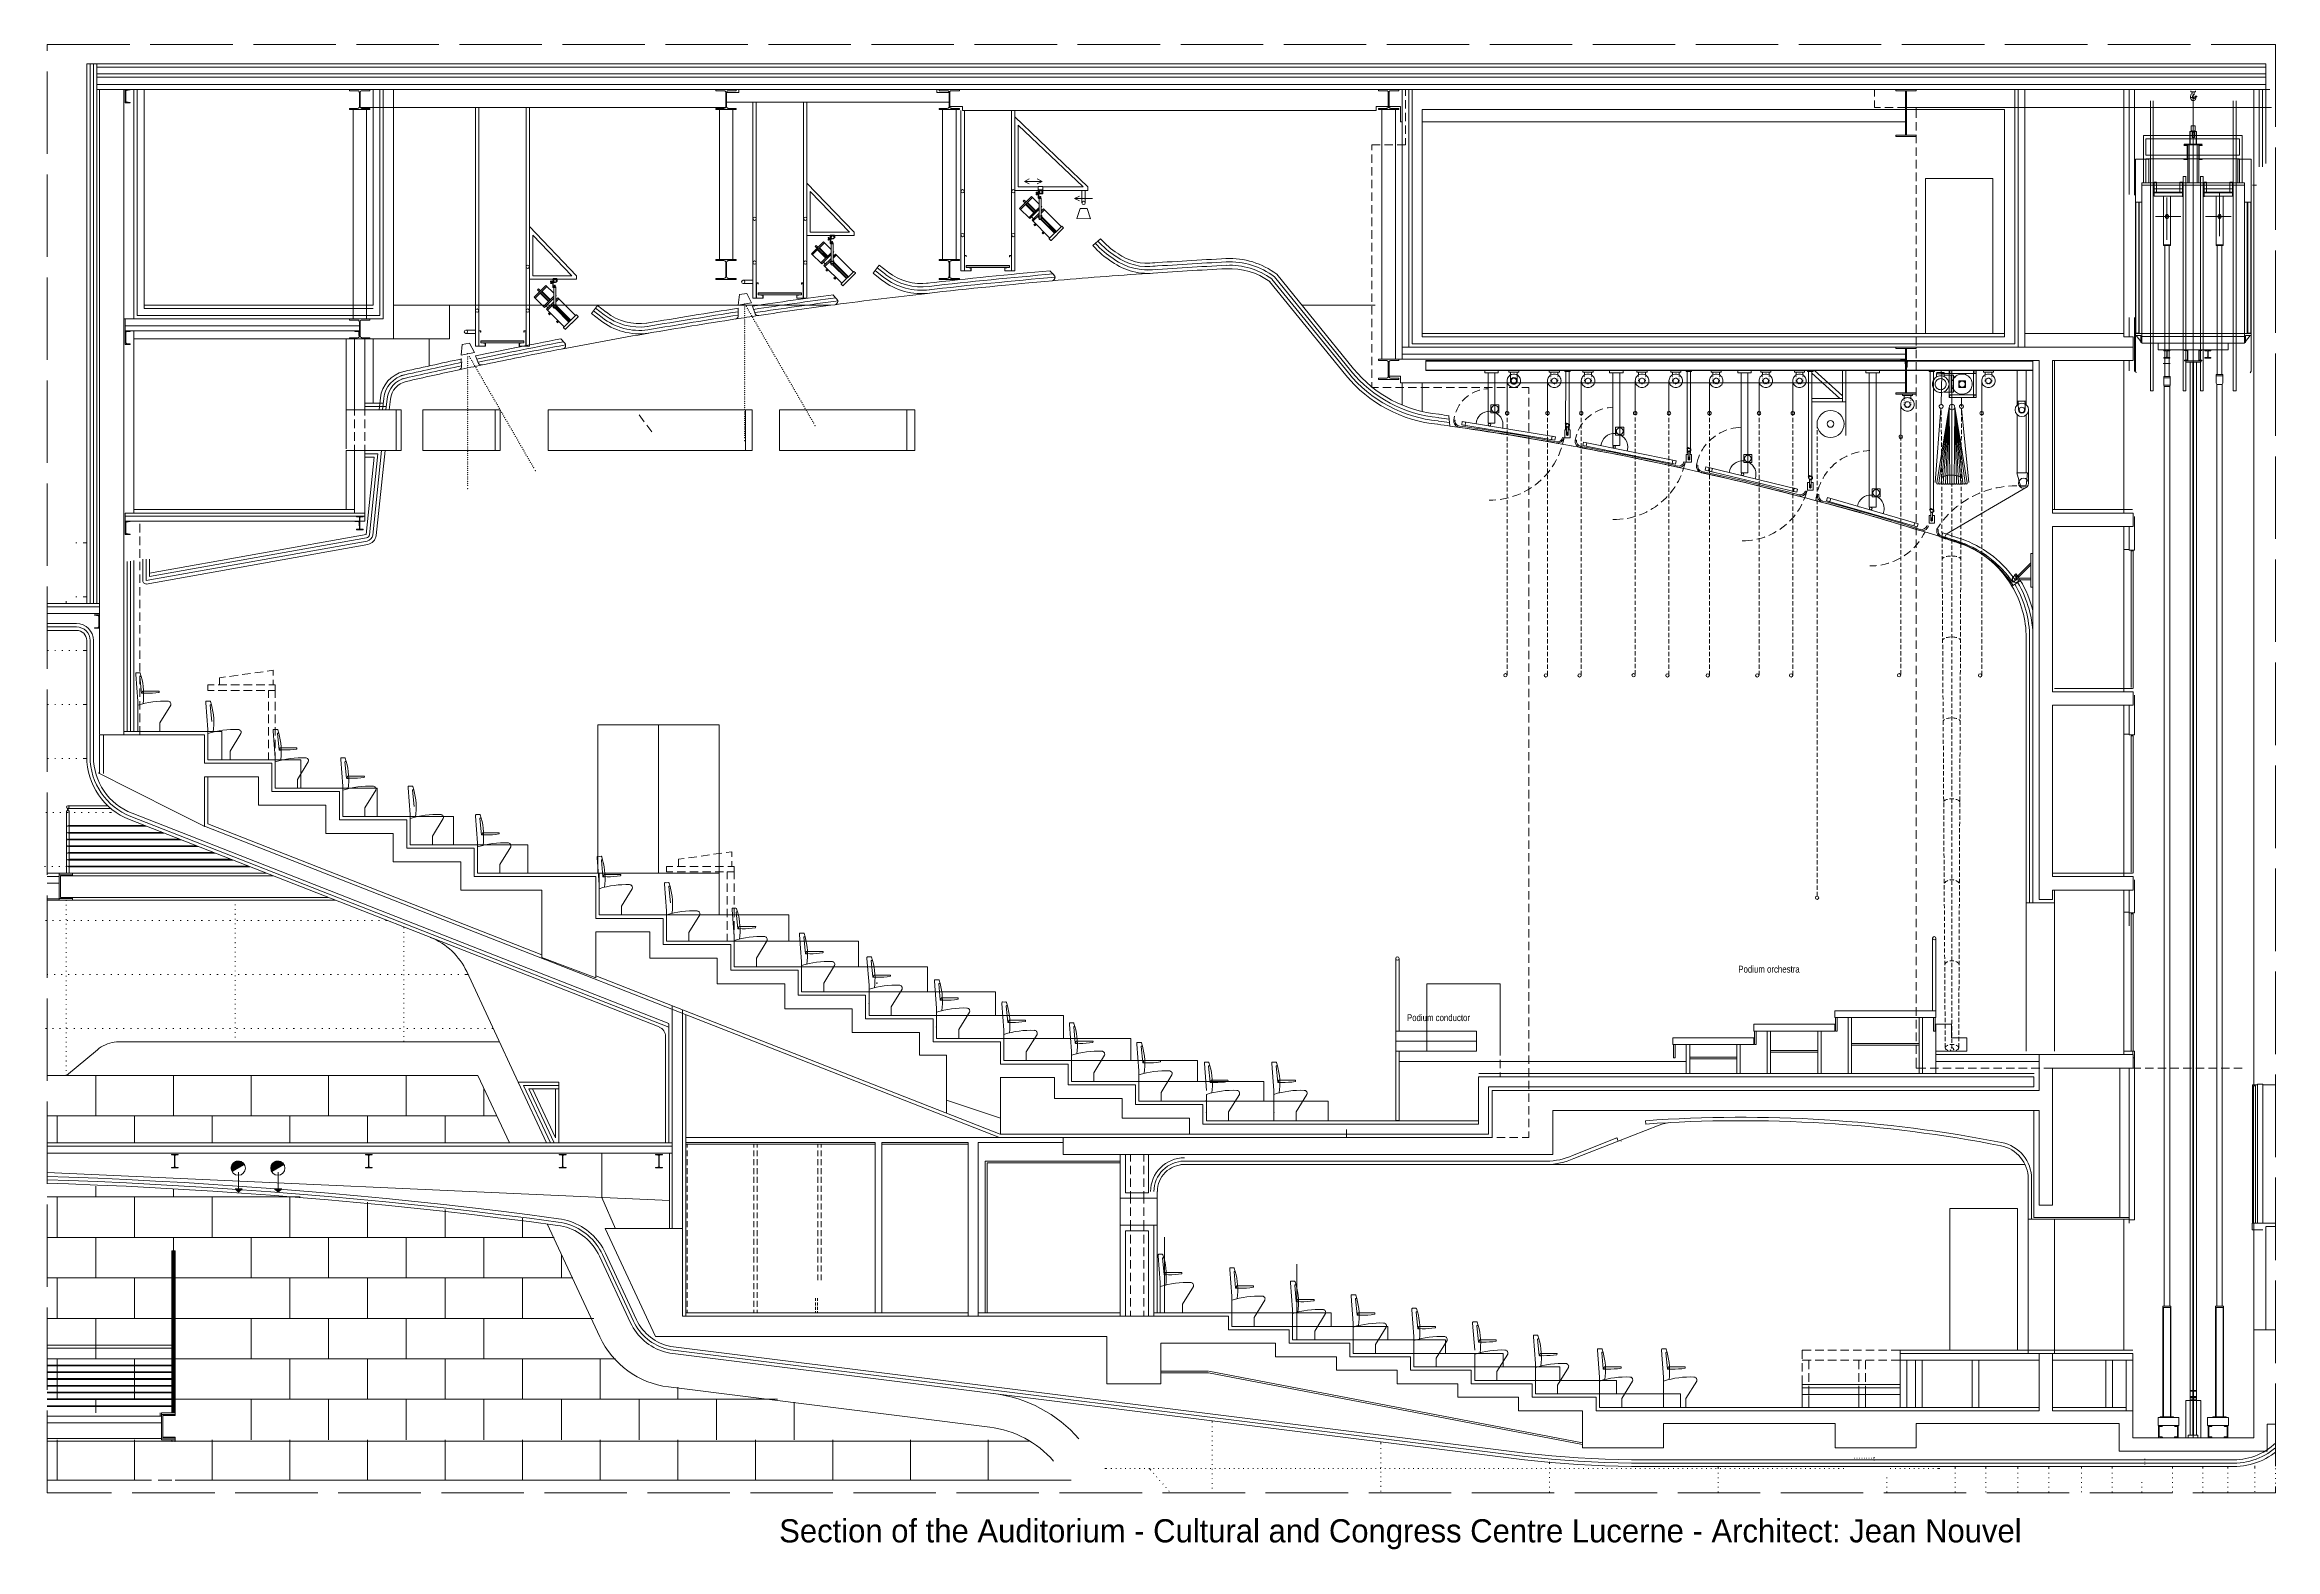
# Model space of a CAD drawing. Header units: millimetres. Extents: x 2546.3 to 2611.3, y 1346 to 1389.8.
import ezdxf

# ---------------------------------------------------------------- set-up
doc = ezdxf.new("R2010")
doc.units = ezdxf.units.MM
doc.linetypes.add('ACAD_ISO02W100', pattern=[15, 12, -3])
for name, color, linetype, lineweight in [('furniture', 175, 'Continuous', 5), ('projection', 145, 'Continuous', 5), ('sect3', 251, 'Continuous', 15), ('wall sections', 7, 'Continuous', 5)]:
    doc.layers.add(name, color=color, linetype=linetype, lineweight=lineweight)
for name, color, linetype in [('sect2', 177, 'Continuous'), ('small section', 35, 'Continuous'), ('stairs', 185, 'Continuous'), ('txt', 252, 'Continuous')]:
    doc.layers.add(name, color=color, linetype=linetype)

msp = doc.modelspace()

# ---------------------------------------------------------------- texts
at = {"layer": 'sect3', "color": 250, "char_height": 0.2, "width": 44.02492, "attachment_point": 1}
for s, insert in [('{\\W0.8523;\\PPodium orchestra}', (2595.634, 1363.291)), ('{\\W0.8509;Podium conductor}', (2585.987, 1361.545))]:
    msp.add_mtext(s, dxfattribs=dict(at, insert=insert))
at = {"layer": 'sect3', "color": 250, "insert": (2567.708, 1346.837), "char_height": 0.675, "attachment_point": 1}
msp.add_mtext_dynamic_manual_height_columns('{\\fVrinda|b0|i0|c0|p34;Section of the Auditorium - Cultural and Congress Centre Lucerne - Architect: Jean Nouvel} ', width=44.02492, gutter_width=12.5, heights=[0.886], dxfattribs=at)

# ---------------------------------------------------------------- hatches: boundary and pattern name
at = {"layer": 'furniture', "linetype": 'Continuous', "lineweight": 0}
for points in [[(2575.307, 1384.763), (2575.308, 1384.761), (2575.306, 1384.761)], [(2575.306, 1384.761), (2575.308, 1384.761), (2575.307, 1384.76)], [(2575.308, 1384.764), (2575.308, 1384.761), (2575.307, 1384.763)], [(2575.307, 1384.76), (2575.308, 1384.761), (2575.308, 1384.76)], [(2575.309, 1384.763), (2575.308, 1384.761), (2575.308, 1384.764)], [(2575.31, 1384.761), (2575.308, 1384.761), (2575.309, 1384.763)], [(2575.309, 1384.76), (2575.308, 1384.761), (2575.31, 1384.761)], [(2575.308, 1384.76), (2575.308, 1384.761), (2575.309, 1384.76)], [(2569.25, 1383.444), (2569.25, 1383.442), (2569.249, 1383.443)], [(2569.249, 1383.443), (2569.25, 1383.442), (2569.249, 1383.442)], [(2569.249, 1383.442), (2569.25, 1383.442), (2569.249, 1383.441)], [(2569.249, 1383.441), (2569.25, 1383.442), (2569.25, 1383.44)], [(2569.252, 1383.443), (2569.25, 1383.442), (2569.25, 1383.444)], [(2569.253, 1383.442), (2569.25, 1383.442), (2569.252, 1383.443)], [(2569.252, 1383.441), (2569.25, 1383.442), (2569.253, 1383.442)], [(2569.25, 1383.44), (2569.25, 1383.442), (2569.252, 1383.441)], [(2561.171, 1382.175), (2561.171, 1382.173), (2561.169, 1382.175)], [(2561.169, 1382.175), (2561.171, 1382.173), (2561.169, 1382.173)], [(2561.169, 1382.173), (2561.171, 1382.173), (2561.169, 1382.172)], [(2561.169, 1382.172), (2561.171, 1382.173), (2561.171, 1382.171)], [(2561.173, 1382.173), (2561.171, 1382.173), (2561.172, 1382.175)], [(2561.172, 1382.175), (2561.171, 1382.173), (2561.171, 1382.175)], [(2561.172, 1382.172), (2561.171, 1382.173), (2561.173, 1382.173)], [(2561.171, 1382.171), (2561.171, 1382.173), (2561.172, 1382.172)]]:
    msp.add_hatch(color=256, dxfattribs=at).paths.add_polyline_path(points)
at = {"layer": 'sect3', "linetype": 'Continuous', "lineweight": 0}
for points in [[(2551.993, 1357.266), (2552.023, 1357.259), (2551.751, 1357.062)], [(2551.751, 1357.062), (2551.754, 1357.092), (2551.993, 1357.266)], [(2551.753, 1357.036), (2551.751, 1357.062), (2552.023, 1357.259)], [(2552.023, 1357.259), (2552.05, 1357.247), (2551.753, 1357.036)], [(2551.758, 1357.009), (2551.753, 1357.036), (2552.05, 1357.247)], [(2551.963, 1357.269), (2551.993, 1357.266), (2551.754, 1357.092)], [(2551.754, 1357.092), (2551.76, 1357.122), (2551.963, 1357.269)], [(2552.05, 1357.247), (2552.076, 1357.231), (2551.758, 1357.009)], [(2551.767, 1356.984), (2551.758, 1357.009), (2552.076, 1357.231)], [(2551.933, 1357.268), (2551.963, 1357.269), (2551.76, 1357.122)], [(2551.76, 1357.122), (2551.771, 1357.149), (2551.933, 1357.268)], [(2552.076, 1357.231), (2552.099, 1357.213), (2551.767, 1356.984)], [(2551.779, 1356.96), (2551.767, 1356.984), (2552.099, 1357.213)], [(2551.904, 1357.262), (2551.933, 1357.268), (2551.771, 1357.149)], [(2551.771, 1357.149), (2551.785, 1357.176), (2551.904, 1357.262)], [(2552.099, 1357.213), (2552.119, 1357.191), (2551.779, 1356.96)], [(2552.136, 1357.166), (2551.779, 1356.96), (2552.119, 1357.191)], [(2551.876, 1357.252), (2551.904, 1357.262), (2551.785, 1357.176)], [(2551.785, 1357.176), (2551.803, 1357.2), (2551.876, 1357.252)], [(2551.849, 1357.238), (2551.876, 1357.252), (2551.803, 1357.2)], [(2551.803, 1357.2), (2551.825, 1357.221), (2551.849, 1357.238)], [(2553.146, 1357.266), (2553.175, 1357.259), (2552.904, 1357.062)], [(2552.904, 1357.062), (2552.906, 1357.092), (2553.146, 1357.266)], [(2552.906, 1357.036), (2552.904, 1357.062), (2553.175, 1357.259)], [(2553.116, 1357.269), (2553.146, 1357.266), (2552.906, 1357.092)], [(2552.906, 1357.092), (2552.912, 1357.122), (2553.116, 1357.269)], [(2553.175, 1357.259), (2553.203, 1357.247), (2552.906, 1357.036)], [(2552.911, 1357.009), (2552.906, 1357.036), (2553.203, 1357.247)], [(2553.203, 1357.247), (2553.228, 1357.231), (2552.911, 1357.009)], [(2552.92, 1356.984), (2552.911, 1357.009), (2553.228, 1357.231)], [(2553.086, 1357.268), (2553.116, 1357.269), (2552.912, 1357.122)], [(2552.912, 1357.122), (2552.923, 1357.149), (2553.086, 1357.268)], [(2553.228, 1357.231), (2553.251, 1357.213), (2552.92, 1356.984)], [(2552.932, 1356.96), (2552.92, 1356.984), (2553.251, 1357.213)], [(2553.057, 1357.262), (2553.086, 1357.268), (2552.923, 1357.149)], [(2552.923, 1357.149), (2552.938, 1357.176), (2553.057, 1357.262)], [(2553.251, 1357.213), (2553.272, 1357.191), (2552.932, 1356.96)], [(2553.289, 1357.166), (2552.932, 1356.96), (2553.272, 1357.191)], [(2553.028, 1357.252), (2553.057, 1357.262), (2552.938, 1357.176)], [(2552.938, 1357.176), (2552.956, 1357.2), (2553.028, 1357.252)], [(2553.002, 1357.238), (2553.028, 1357.252), (2552.956, 1357.2)], [(2552.956, 1357.2), (2552.977, 1357.221), (2553.002, 1357.238)], [(2551.864, 1356.464), (2552.072, 1356.464), (2551.968, 1356.36)], [(2553.017, 1356.464), (2553.225, 1356.464), (2553.121, 1356.36)]]:
    msp.add_hatch(color=256, dxfattribs=at).paths.add_polyline_path(points)

# ---------------------------------------------------------------- linework, layer by layer
at = {"color": 27, "linetype": 'Continuous', "lineweight": 0}
for points in [[(2550.047, 1349.952), (2550.047, 1354.653)], [(2550.071, 1349.952), (2550.071, 1354.653)], [(2550.095, 1349.952), (2550.095, 1354.653)]]:
    msp.add_lwpolyline(points, dxfattribs=at)
at = {"layer": 'furniture', "linetype": 'Continuous', "lineweight": 0}
for points in [[(2575.379, 1385.541), (2576.691, 1385.541), (2576.691, 1385.64), (2574.571, 1387.682)], [(2575.379, 1385.64), (2576.555, 1385.64), (2574.669, 1387.438), (2574.669, 1385.64), (2575.25, 1385.64)], [(2574.571, 1387.072), (2574.571, 1385.541), (2575.25, 1385.541)], [(2568.513, 1385.753), (2568.513, 1384.222), (2569.888, 1384.222), (2569.888, 1384.321), (2568.513, 1385.753)], [(2568.612, 1385.509), (2568.612, 1384.321), (2569.752, 1384.321), (2568.612, 1385.509)], [(2574.846, 1385.804), (2574.99, 1385.874)], [(2574.846, 1385.804), (2574.99, 1385.734)], [(2574.846, 1385.804), (2575.367, 1385.804)], [(2575.214, 1385.483), (2575.21, 1385.488), (2575.204, 1385.491), (2575.197, 1385.49), (2575.192, 1385.486), (2575.188, 1385.48), (2575.189, 1385.473), (2575.192, 1385.467), (2575.198, 1385.464), (2575.209, 1385.462)], [(2575.209, 1385.442), (2575.198, 1385.44), (2575.192, 1385.436), (2575.189, 1385.43), (2575.188, 1385.423), (2575.192, 1385.417), (2575.197, 1385.413), (2575.204, 1385.412), (2575.21, 1385.415), (2575.214, 1385.42)], [(2575.211, 1385.459), (2575.21, 1385.461), (2575.209, 1385.462)], [(2575.209, 1385.442), (2575.21, 1385.442), (2575.211, 1385.444)], [(2575.211, 1385.459), (2575.211, 1385.444)], [(2575.214, 1385.483), (2575.223, 1385.472), (2575.237, 1385.467)], [(2575.234, 1385.464), (2575.214, 1385.46)], [(2575.234, 1385.44), (2575.214, 1385.443)], [(2575.237, 1385.437), (2575.223, 1385.431), (2575.214, 1385.42)], [(2575.367, 1385.804), (2575.223, 1385.874)], [(2575.367, 1385.804), (2575.223, 1385.734)], [(2575.238, 1385.464), (2575.238, 1385.466), (2575.237, 1385.467)], [(2575.237, 1385.437), (2575.238, 1385.437), (2575.238, 1385.438), (2575.238, 1385.464)], [(2575.238, 1385.46), (2575.249, 1385.46)], [(2575.238, 1385.458), (2575.249, 1385.458)], [(2575.238, 1385.445), (2575.249, 1385.445)], [(2575.238, 1385.443), (2575.249, 1385.444)], [(2575.273, 1385.558), (2575.264, 1385.556), (2575.257, 1385.551), (2575.252, 1385.543), (2575.249, 1385.534)], [(2575.249, 1385.534), (2575.249, 1385.326)], [(2575.379, 1385.439), (2575.25, 1385.439), (2575.25, 1385.657), (2575.379, 1385.657), (2575.379, 1385.439)], [(2575.275, 1385.542), (2575.27, 1385.541), (2575.266, 1385.537), (2575.265, 1385.532)], [(2575.265, 1385.532), (2575.265, 1385.328)], [(2575.265, 1385.46), (2575.287, 1385.46)], [(2575.265, 1385.458), (2575.287, 1385.458)], [(2575.265, 1385.445), (2575.287, 1385.445)], [(2575.265, 1385.444), (2575.287, 1385.444)], [(2575.273, 1385.558), (2575.358, 1385.558)], [(2575.275, 1385.542), (2575.358, 1385.542)], [(2575.287, 1385.444), (2575.287, 1385.46)], [(2575.287, 1385.454), (2575.287, 1385.448)], [(2575.383, 1385.532), (2575.381, 1385.542), (2575.375, 1385.55), (2575.367, 1385.556), (2575.358, 1385.558)], [(2575.367, 1385.532), (2575.366, 1385.537), (2575.362, 1385.541), (2575.358, 1385.542)], [(2575.367, 1385.532), (2575.367, 1385.475)], [(2575.367, 1385.513), (2575.367, 1385.479)], [(2575.367, 1385.475), (2575.383, 1385.475)], [(2575.383, 1385.532), (2575.383, 1385.475)], [(2576.523, 1385.175), (2576.523, 1385.541)], [(2576.621, 1385.175), (2576.621, 1385.541)], [(2574.708, 1385.016), (2575.054, 1385.362)], [(2575.007, 1384.717), (2574.708, 1385.016)], [(2574.736, 1384.988), (2575.081, 1385.334)], [(2574.811, 1385.231), (2574.84, 1385.258)], [(2574.867, 1385.175), (2574.811, 1385.231)], [(2574.895, 1385.203), (2574.84, 1385.258)], [(2575.124, 1384.89), (2574.881, 1385.133)], [(2575.138, 1384.904), (2574.895, 1385.147)], [(2575.166, 1384.932), (2574.923, 1385.175)], [(2575.18, 1384.946), (2574.937, 1385.189)], [(2575.279, 1385.045), (2574.979, 1384.745)], [(2575.279, 1384.99), (2575.007, 1384.717)], [(2575.279, 1385.137), (2575.054, 1385.362)], [(2575.111, 1384.711), (2575.055, 1384.766)], [(2575.279, 1384.878), (2575.07, 1384.669)], [(2575.279, 1384.823), (2575.097, 1384.641)], [(2575.274, 1384.741), (2575.235, 1384.779)], [(2575.249, 1385.326), (2575.252, 1385.317), (2575.257, 1385.31), (2575.264, 1385.304), (2575.273, 1385.302)], [(2575.279, 1384.763), (2575.249, 1384.793)], [(2575.265, 1385.328), (2575.267, 1385.323), (2575.27, 1385.319), (2575.275, 1385.318)], [(2575.277, 1384.804), (2575.27, 1384.805), (2575.265, 1384.8), (2575.266, 1384.794)], [(2575.265, 1384.73), (2575.274, 1384.74), (2575.278, 1384.754), (2575.279, 1384.768), (2575.274, 1384.782), (2575.266, 1384.794)], [(2575.273, 1385.302), (2575.338, 1385.302)], [(2575.275, 1385.318), (2575.338, 1385.318)], [(2575.279, 1384.818), (2575.277, 1384.821)], [(2575.277, 1384.804), (2575.288, 1384.796), (2575.302, 1384.792), (2575.316, 1384.792), (2575.33, 1384.796), (2575.341, 1384.804)], [(2575.279, 1385.302), (2575.279, 1384.802)], [(2575.289, 1385.323), (2575.328, 1385.323)], [(2575.289, 1385.323), (2575.289, 1385.318)], [(2575.324, 1385.354), (2575.317, 1385.357), (2575.309, 1385.354), (2575.301, 1385.357), (2575.293, 1385.354)], [(2575.295, 1385.357), (2575.293, 1385.356), (2575.293, 1385.354)], [(2575.293, 1385.354), (2575.293, 1385.342)], [(2575.293, 1385.342), (2575.293, 1385.34), (2575.295, 1385.34)], [(2575.293, 1385.342), (2575.301, 1385.34), (2575.309, 1385.342)], [(2575.293, 1385.342), (2575.293, 1385.342)], [(2575.295, 1385.34), (2575.293, 1385.339), (2575.293, 1385.338)], [(2575.309, 1385.337), (2575.301, 1385.34), (2575.293, 1385.337)], [(2575.293, 1385.338), (2575.293, 1385.325)], [(2575.293, 1385.325), (2575.301, 1385.323), (2575.309, 1385.325)], [(2575.293, 1385.325), (2575.293, 1385.324), (2575.295, 1385.323)], [(2575.295, 1385.357), (2575.322, 1385.357)], [(2575.295, 1385.34), (2575.322, 1385.34)], [(2575.295, 1385.34), (2575.322, 1385.34)], [(2575.295, 1385.323), (2575.322, 1385.323)], [(2575.296, 1385.358), (2575.321, 1385.358)], [(2575.296, 1385.358), (2575.296, 1385.357)], [(2575.299, 1385.367), (2575.318, 1385.367)], [(2575.299, 1385.367), (2575.299, 1385.358)], [(2575.301, 1385.367), (2575.301, 1385.358)], [(2575.309, 1385.354), (2575.309, 1385.34)], [(2575.309, 1385.342), (2575.317, 1385.34), (2575.324, 1385.342)], [(2575.324, 1385.337), (2575.317, 1385.34), (2575.309, 1385.337)], [(2575.309, 1385.337), (2575.309, 1385.323)], [(2575.309, 1385.325), (2575.317, 1385.323), (2575.324, 1385.325)], [(2575.317, 1385.367), (2575.317, 1385.358)], [(2575.318, 1385.367), (2575.318, 1385.358)], [(2575.321, 1385.358), (2575.321, 1385.357)], [(2575.324, 1385.354), (2575.324, 1385.356), (2575.322, 1385.357)], [(2575.322, 1385.34), (2575.324, 1385.34), (2575.324, 1385.342)], [(2575.324, 1385.338), (2575.324, 1385.339), (2575.322, 1385.34)], [(2575.322, 1385.323), (2575.324, 1385.324), (2575.324, 1385.325)], [(2575.324, 1385.354), (2575.324, 1385.342)], [(2575.324, 1385.338), (2575.324, 1385.325)], [(2575.328, 1385.323), (2575.328, 1385.318)], [(2575.338, 1385.318), (2575.338, 1385.302)], [(2575.338, 1385.302), (2575.338, 1384.802)], [(2575.353, 1385.063), (2575.338, 1385.078)], [(2575.353, 1385.063), (2575.338, 1385.049)], [(2575.401, 1385), (2575.338, 1384.938)], [(2575.36, 1384.959), (2575.338, 1384.981)], [(2575.429, 1384.973), (2575.338, 1384.882)], [(2575.352, 1384.794), (2575.344, 1384.782), (2575.34, 1384.769), (2575.34, 1384.755), (2575.344, 1384.741), (2575.352, 1384.729)], [(2575.352, 1384.794), (2575.353, 1384.8), (2575.348, 1384.805), (2575.341, 1384.804)], [(2575.779, 1384.347), (2575.344, 1384.782)], [(2575.917, 1384.485), (2575.401, 1385)], [(2576.308, 1385.307), (2576.453, 1385.377)], [(2576.308, 1385.307), (2576.828, 1385.307)], [(2576.308, 1385.307), (2576.453, 1385.238)], [(2576.373, 1384.719), (2576.767, 1384.716), (2576.678, 1385.012), (2576.466, 1385.013), (2576.373, 1384.719)], [(2560.433, 1384.484), (2560.433, 1382.953), (2561.808, 1382.953), (2561.808, 1383.051), (2560.433, 1384.484)], [(2560.532, 1384.24), (2560.532, 1383.051), (2561.673, 1383.051), (2560.532, 1384.24)], [(2569.157, 1384.163), (2569.153, 1384.169), (2569.146, 1384.171), (2569.14, 1384.171), (2569.134, 1384.167), (2569.131, 1384.161), (2569.131, 1384.154), (2569.135, 1384.148), (2569.141, 1384.145), (2569.151, 1384.142)], [(2569.151, 1384.122), (2569.141, 1384.12), (2569.135, 1384.117), (2569.131, 1384.111), (2569.131, 1384.104), (2569.134, 1384.098), (2569.14, 1384.094), (2569.146, 1384.093), (2569.153, 1384.096), (2569.157, 1384.101)], [(2569.153, 1384.14), (2569.153, 1384.141), (2569.151, 1384.142)], [(2569.151, 1384.122), (2569.153, 1384.123), (2569.153, 1384.124)], [(2569.153, 1384.14), (2569.153, 1384.124)], [(2569.177, 1384.145), (2569.156, 1384.141)], [(2569.177, 1384.12), (2569.156, 1384.124)], [(2569.157, 1384.163), (2569.166, 1384.153), (2569.179, 1384.147)], [(2569.179, 1384.117), (2569.166, 1384.112), (2569.157, 1384.101)], [(2569.181, 1384.145), (2569.18, 1384.146), (2569.179, 1384.147)], [(2569.179, 1384.117), (2569.18, 1384.118), (2569.181, 1384.119), (2569.181, 1384.145)], [(2569.181, 1384.141), (2569.192, 1384.141)], [(2569.181, 1384.139), (2569.192, 1384.139)], [(2569.181, 1384.126), (2569.192, 1384.126)], [(2569.181, 1384.124), (2569.192, 1384.124)], [(2569.215, 1384.239), (2569.206, 1384.237), (2569.199, 1384.232), (2569.194, 1384.224), (2569.192, 1384.215)], [(2569.192, 1384.215), (2569.192, 1384.007)], [(2569.218, 1384.223), (2569.212, 1384.222), (2569.209, 1384.218), (2569.207, 1384.213)], [(2569.207, 1384.213), (2569.208, 1384.009), (2569.209, 1384.003), (2569.212, 1384), (2569.218, 1383.999)], [(2569.207, 1384.141), (2569.23, 1384.141)], [(2569.207, 1384.139), (2569.23, 1384.139)], [(2569.208, 1384.126), (2569.23, 1384.126)], [(2569.208, 1384.124), (2569.23, 1384.124)], [(2569.215, 1384.239), (2569.3, 1384.239)], [(2569.31, 1384.175), (2569.307, 1384.189), (2569.301, 1384.202), (2569.29, 1384.213), (2569.277, 1384.22), (2569.263, 1384.222), (2569.248, 1384.22), (2569.235, 1384.213), (2569.224, 1384.202), (2569.218, 1384.189), (2569.215, 1384.175), (2569.218, 1384.161), (2569.224, 1384.147), (2569.235, 1384.137), (2569.248, 1384.13), (2569.263, 1384.128), (2569.277, 1384.13), (2569.29, 1384.137), (2569.301, 1384.147), (2569.307, 1384.161), (2569.31, 1384.175)], [(2569.218, 1384.223), (2569.3, 1384.223)], [(2569.304, 1384.175), (2569.302, 1384.188), (2569.296, 1384.199), (2569.287, 1384.208), (2569.275, 1384.214), (2569.263, 1384.216), (2569.25, 1384.214), (2569.238, 1384.208), (2569.229, 1384.199), (2569.223, 1384.188), (2569.222, 1384.175), (2569.223, 1384.162), (2569.229, 1384.15), (2569.238, 1384.141), (2569.25, 1384.136), (2569.263, 1384.133), (2569.275, 1384.136), (2569.287, 1384.141), (2569.296, 1384.15), (2569.302, 1384.162), (2569.304, 1384.175)], [(2569.23, 1384.124), (2569.23, 1384.141)], [(2569.23, 1384.135), (2569.23, 1384.128)], [(2569.326, 1384.213), (2569.324, 1384.223), (2569.318, 1384.231), (2569.31, 1384.236), (2569.3, 1384.239)], [(2569.31, 1384.213), (2569.309, 1384.218), (2569.305, 1384.222), (2569.3, 1384.223)], [(2569.31, 1384.213), (2569.31, 1384.156)], [(2569.31, 1384.193), (2569.31, 1384.16)], [(2569.31, 1384.156), (2569.326, 1384.156)], [(2569.326, 1384.213), (2569.326, 1384.156)], [(2575.586, 1384.153), (2575.07, 1384.669)], [(2575.139, 1384.557), (2575.173, 1384.523), (2575.159, 1384.509), (2575.124, 1384.543), (2575.139, 1384.557)], [(2575.167, 1384.572), (2575.145, 1384.551)], [(2575.188, 1384.551), (2575.166, 1384.53)], [(2575.265, 1384.73), (2575.263, 1384.723), (2575.269, 1384.718), (2575.275, 1384.718)], [(2575.341, 1384.718), (2575.329, 1384.727), (2575.315, 1384.731), (2575.301, 1384.731), (2575.287, 1384.727), (2575.275, 1384.718)], [(2575.279, 1384.722), (2575.279, 1384.694)], [(2575.279, 1384.694), (2575.338, 1384.694)], [(2575.307, 1384.763), (2575.306, 1384.761), (2575.308, 1384.761), (2575.307, 1384.763)], [(2575.306, 1384.761), (2575.307, 1384.76), (2575.308, 1384.761), (2575.306, 1384.761)], [(2575.308, 1384.764), (2575.307, 1384.763), (2575.308, 1384.761)], [(2575.307, 1384.76), (2575.308, 1384.76), (2575.308, 1384.761), (2575.307, 1384.76)], [(2575.309, 1384.763), (2575.308, 1384.764), (2575.308, 1384.761), (2575.309, 1384.763)], [(2575.31, 1384.761), (2575.309, 1384.763), (2575.308, 1384.761), (2575.31, 1384.761)], [(2575.309, 1384.76), (2575.31, 1384.761), (2575.308, 1384.761), (2575.309, 1384.76)], [(2575.308, 1384.76), (2575.309, 1384.76), (2575.308, 1384.761), (2575.308, 1384.76)], [(2575.724, 1384.291), (2575.321, 1384.694)], [(2575.338, 1384.721), (2575.338, 1384.694)], [(2575.738, 1384.305), (2575.338, 1384.704)], [(2575.765, 1384.333), (2575.339, 1384.759)], [(2575.341, 1384.718), (2575.348, 1384.718), (2575.353, 1384.723), (2575.352, 1384.729)], [(2575.374, 1384.321), (2575.409, 1384.287), (2575.395, 1384.273), (2575.361, 1384.308), (2575.374, 1384.321)], [(2575.402, 1384.336), (2575.382, 1384.314)], [(2575.423, 1384.315), (2575.402, 1384.293)], [(2575.934, 1384.501), (2575.569, 1384.137), (2575.568, 1384.133), (2575.569, 1384.13), (2575.616, 1384.083), (2575.62, 1384.082), (2575.623, 1384.083), (2575.987, 1384.448), (2575.989, 1384.451), (2575.987, 1384.454), (2575.941, 1384.501), (2575.937, 1384.503), (2575.934, 1384.501)], [(2568.651, 1383.697), (2568.996, 1384.042)], [(2568.95, 1383.398), (2568.651, 1383.697)], [(2568.678, 1383.669), (2569.024, 1384.015)], [(2568.754, 1383.911), (2568.782, 1383.939)], [(2568.809, 1383.855), (2568.754, 1383.911)], [(2568.837, 1383.884), (2568.782, 1383.939)], [(2569.067, 1383.571), (2568.824, 1383.814)], [(2569.081, 1383.585), (2568.837, 1383.828)], [(2569.108, 1383.612), (2568.865, 1383.855)], [(2569.122, 1383.626), (2568.879, 1383.87)], [(2569.222, 1383.726), (2568.922, 1383.426)], [(2569.222, 1383.67), (2568.95, 1383.398)], [(2569.222, 1383.817), (2568.996, 1384.042)], [(2569.222, 1383.559), (2569.012, 1383.35)], [(2569.222, 1383.503), (2569.04, 1383.322)], [(2569.192, 1384.007), (2569.194, 1383.998), (2569.199, 1383.99), (2569.207, 1383.985), (2569.215, 1383.983)], [(2569.222, 1383.444), (2569.192, 1383.474)], [(2569.207, 1383.41), (2569.216, 1383.421), (2569.221, 1383.435), (2569.221, 1383.449), (2569.217, 1383.463), (2569.209, 1383.474)], [(2569.219, 1383.485), (2569.212, 1383.486), (2569.208, 1383.481), (2569.209, 1383.474)], [(2569.215, 1383.983), (2569.28, 1383.983)], [(2569.218, 1383.999), (2569.28, 1383.999)], [(2569.222, 1383.499), (2569.219, 1383.502)], [(2569.219, 1383.485), (2569.231, 1383.477), (2569.244, 1383.473), (2569.258, 1383.473), (2569.272, 1383.477), (2569.284, 1383.485)], [(2569.222, 1383.983), (2569.222, 1383.483)], [(2569.231, 1384.004), (2569.231, 1383.999)], [(2569.231, 1384.004), (2569.271, 1384.004)], [(2569.237, 1384.037), (2569.236, 1384.036), (2569.235, 1384.035)], [(2569.251, 1384.035), (2569.243, 1384.037), (2569.235, 1384.035)], [(2569.235, 1384.035), (2569.235, 1384.023)], [(2569.235, 1384.022), (2569.235, 1384.023)], [(2569.235, 1384.023), (2569.243, 1384.02), (2569.251, 1384.023)], [(2569.235, 1384.022), (2569.236, 1384.021), (2569.237, 1384.02)], [(2569.267, 1384.018), (2569.259, 1384.02), (2569.251, 1384.018), (2569.243, 1384.02), (2569.235, 1384.018)], [(2569.237, 1384.02), (2569.236, 1384.02), (2569.235, 1384.018)], [(2569.235, 1384.018), (2569.235, 1384.006)], [(2569.235, 1384.006), (2569.236, 1384.005), (2569.237, 1384.004)], [(2569.235, 1384.006), (2569.243, 1384.004), (2569.251, 1384.006)], [(2569.235, 1384.006), (2569.235, 1384.006)], [(2569.237, 1384.037), (2569.264, 1384.037)], [(2569.237, 1384.02), (2569.264, 1384.02)], [(2569.237, 1384.02), (2569.264, 1384.02)], [(2569.237, 1384.004), (2569.264, 1384.004)], [(2569.238, 1384.039), (2569.238, 1384.037)], [(2569.238, 1384.039), (2569.264, 1384.039)], [(2569.241, 1384.048), (2569.241, 1384.039)], [(2569.241, 1384.048), (2569.261, 1384.048)], [(2569.243, 1384.048), (2569.243, 1384.039)], [(2569.267, 1384.035), (2569.259, 1384.037), (2569.251, 1384.035)], [(2569.251, 1384.035), (2569.251, 1384.02)], [(2569.251, 1384.023), (2569.259, 1384.02), (2569.267, 1384.023)], [(2569.251, 1384.018), (2569.251, 1384.004)], [(2569.251, 1384.006), (2569.259, 1384.004), (2569.267, 1384.006)], [(2569.259, 1384.048), (2569.259, 1384.039)], [(2569.261, 1384.048), (2569.261, 1384.039)], [(2569.264, 1384.039), (2569.264, 1384.037)], [(2569.267, 1384.035), (2569.266, 1384.036), (2569.264, 1384.037)], [(2569.264, 1384.02), (2569.266, 1384.021), (2569.267, 1384.022)], [(2569.267, 1384.018), (2569.266, 1384.02), (2569.264, 1384.02)], [(2569.264, 1384.004), (2569.266, 1384.005), (2569.267, 1384.006)], [(2569.267, 1384.035), (2569.267, 1384.022)], [(2569.267, 1384.018), (2569.267, 1384.006)], [(2569.271, 1384.004), (2569.271, 1383.999)], [(2569.28, 1383.999), (2569.28, 1383.983)], [(2569.28, 1383.983), (2569.28, 1383.482)], [(2569.295, 1383.743), (2569.28, 1383.758)], [(2569.295, 1383.743), (2569.28, 1383.729)], [(2569.344, 1383.681), (2569.28, 1383.618)], [(2569.302, 1383.639), (2569.28, 1383.661)], [(2569.371, 1383.654), (2569.28, 1383.563)], [(2569.294, 1383.474), (2569.286, 1383.463), (2569.282, 1383.449), (2569.282, 1383.435), (2569.286, 1383.422), (2569.294, 1383.41)], [(2569.294, 1383.474), (2569.295, 1383.481), (2569.29, 1383.486), (2569.284, 1383.485)], [(2569.86, 1383.165), (2569.344, 1383.681)], [(2561.077, 1382.895), (2561.073, 1382.9), (2561.066, 1382.902), (2561.06, 1382.902), (2561.054, 1382.898), (2561.051, 1382.892), (2561.052, 1382.885), (2561.055, 1382.879), (2561.061, 1382.875), (2561.071, 1382.873)], [(2561.071, 1382.853), (2561.061, 1382.851), (2561.055, 1382.848), (2561.052, 1382.842), (2561.051, 1382.835), (2561.054, 1382.829), (2561.06, 1382.825), (2561.066, 1382.824), (2561.073, 1382.827), (2561.077, 1382.832)], [(2561.074, 1382.871), (2561.073, 1382.873), (2561.071, 1382.873)], [(2561.071, 1382.853), (2561.073, 1382.854), (2561.074, 1382.856)], [(2561.074, 1382.871), (2561.074, 1382.856)], [(2561.097, 1382.875), (2561.076, 1382.872)], [(2561.097, 1382.851), (2561.076, 1382.855)], [(2561.077, 1382.895), (2561.086, 1382.884), (2561.099, 1382.878)], [(2561.099, 1382.848), (2561.086, 1382.843), (2561.077, 1382.832)], [(2561.101, 1382.876), (2561.1, 1382.878), (2561.099, 1382.878)], [(2561.099, 1382.848), (2561.1, 1382.849), (2561.101, 1382.85), (2561.101, 1382.876)], [(2561.101, 1382.871), (2561.112, 1382.871)], [(2561.101, 1382.87), (2561.112, 1382.87)], [(2561.101, 1382.857), (2561.112, 1382.857)], [(2561.101, 1382.855), (2561.112, 1382.855)], [(2561.136, 1382.97), (2561.127, 1382.967), (2561.119, 1382.962), (2561.114, 1382.955), (2561.112, 1382.946)], [(2561.112, 1382.946), (2561.112, 1382.737)], [(2561.138, 1382.954), (2561.133, 1382.952), (2561.129, 1382.949), (2561.128, 1382.944)], [(2561.128, 1382.944), (2561.128, 1382.74), (2561.129, 1382.735), (2561.133, 1382.731), (2561.138, 1382.73)], [(2561.128, 1382.871), (2561.15, 1382.871)], [(2561.128, 1382.87), (2561.15, 1382.87)], [(2561.128, 1382.857), (2561.15, 1382.857)], [(2561.128, 1382.855), (2561.15, 1382.855)], [(2561.136, 1382.97), (2561.22, 1382.97)], [(2561.23, 1382.906), (2561.228, 1382.921), (2561.221, 1382.934), (2561.21, 1382.944), (2561.197, 1382.951), (2561.183, 1382.953), (2561.168, 1382.951), (2561.155, 1382.944), (2561.145, 1382.934), (2561.138, 1382.921), (2561.136, 1382.906), (2561.138, 1382.891), (2561.145, 1382.878), (2561.155, 1382.868), (2561.168, 1382.861), (2561.183, 1382.859), (2561.197, 1382.861), (2561.21, 1382.868), (2561.221, 1382.878), (2561.228, 1382.891), (2561.23, 1382.906)], [(2561.138, 1382.954), (2561.22, 1382.954)], [(2561.224, 1382.906), (2561.222, 1382.919), (2561.216, 1382.93), (2561.207, 1382.939), (2561.196, 1382.945), (2561.183, 1382.947), (2561.17, 1382.945), (2561.158, 1382.939), (2561.149, 1382.93), (2561.144, 1382.919), (2561.142, 1382.906), (2561.144, 1382.893), (2561.149, 1382.882), (2561.158, 1382.873), (2561.17, 1382.867), (2561.183, 1382.865), (2561.196, 1382.867), (2561.207, 1382.873), (2561.216, 1382.882), (2561.222, 1382.893), (2561.224, 1382.906)], [(2561.15, 1382.855), (2561.15, 1382.871)], [(2561.15, 1382.866), (2561.15, 1382.859)], [(2561.246, 1382.944), (2561.244, 1382.954), (2561.238, 1382.962), (2561.23, 1382.967), (2561.22, 1382.97)], [(2561.23, 1382.944), (2561.229, 1382.949), (2561.225, 1382.952), (2561.22, 1382.954)], [(2561.23, 1382.944), (2561.23, 1382.887)], [(2561.23, 1382.925), (2561.23, 1382.891)], [(2561.23, 1382.887), (2561.246, 1382.887)], [(2561.246, 1382.944), (2561.246, 1382.887)], [(2569.054, 1383.391), (2568.998, 1383.447)], [(2569.528, 1382.834), (2569.012, 1383.35)], [(2569.081, 1383.238), (2569.115, 1383.203), (2569.102, 1383.19), (2569.067, 1383.224), (2569.081, 1383.238)], [(2569.109, 1383.252), (2569.088, 1383.231)], [(2569.13, 1383.231), (2569.108, 1383.21)], [(2569.216, 1383.422), (2569.178, 1383.46)], [(2569.207, 1383.41), (2569.206, 1383.403), (2569.211, 1383.399), (2569.218, 1383.399)], [(2569.284, 1383.399), (2569.272, 1383.408), (2569.258, 1383.412), (2569.243, 1383.412), (2569.229, 1383.408), (2569.218, 1383.399)], [(2569.222, 1383.403), (2569.222, 1383.375)], [(2569.222, 1383.375), (2569.28, 1383.375)], [(2569.25, 1383.444), (2569.249, 1383.443), (2569.25, 1383.442), (2569.25, 1383.444)], [(2569.249, 1383.443), (2569.249, 1383.442), (2569.25, 1383.442), (2569.249, 1383.443)], [(2569.249, 1383.442), (2569.249, 1383.441), (2569.25, 1383.442), (2569.249, 1383.442)], [(2569.249, 1383.441), (2569.25, 1383.44), (2569.25, 1383.442), (2569.249, 1383.441)], [(2569.252, 1383.443), (2569.25, 1383.444), (2569.25, 1383.442), (2569.252, 1383.443)], [(2569.253, 1383.442), (2569.252, 1383.443), (2569.25, 1383.442), (2569.253, 1383.442)], [(2569.252, 1383.441), (2569.253, 1383.442), (2569.25, 1383.442), (2569.252, 1383.441)], [(2569.25, 1383.44), (2569.252, 1383.441), (2569.25, 1383.442), (2569.25, 1383.44)], [(2569.666, 1382.972), (2569.263, 1383.375)], [(2569.28, 1383.402), (2569.28, 1383.375)], [(2569.68, 1382.986), (2569.28, 1383.385)], [(2569.708, 1383.013), (2569.281, 1383.439)], [(2569.284, 1383.399), (2569.29, 1383.399), (2569.295, 1383.403), (2569.294, 1383.41)], [(2569.722, 1383.027), (2569.286, 1383.463)], [(2569.317, 1383.002), (2569.352, 1382.967), (2569.337, 1382.953), (2569.303, 1382.988), (2569.317, 1383.002)], [(2569.345, 1383.017), (2569.324, 1382.995)], [(2569.366, 1382.996), (2569.345, 1382.974)], [(2569.876, 1383.182), (2569.512, 1382.817), (2569.51, 1382.814), (2569.512, 1382.81), (2569.558, 1382.764), (2569.562, 1382.762), (2569.565, 1382.764), (2569.93, 1383.128), (2569.931, 1383.132), (2569.93, 1383.135), (2569.883, 1383.182), (2569.879, 1383.183), (2569.876, 1383.182)], [(2560.571, 1382.428), (2560.917, 1382.774)], [(2560.87, 1382.129), (2560.571, 1382.428)], [(2560.599, 1382.4), (2560.944, 1382.746)], [(2560.674, 1382.642), (2560.702, 1382.67)], [(2560.729, 1382.587), (2560.674, 1382.642)], [(2560.758, 1382.614), (2560.702, 1382.67)], [(2560.987, 1382.302), (2560.744, 1382.545)], [(2561.001, 1382.316), (2560.758, 1382.559)], [(2561.028, 1382.343), (2560.785, 1382.587)], [(2561.043, 1382.358), (2560.799, 1382.601)], [(2561.142, 1382.457), (2560.842, 1382.157)], [(2561.142, 1382.401), (2560.87, 1382.129)], [(2561.142, 1382.548), (2560.917, 1382.774)], [(2560.974, 1382.122), (2560.918, 1382.178)], [(2561.142, 1382.29), (2560.932, 1382.081)], [(2561.142, 1382.234), (2560.96, 1382.052)], [(2561.136, 1382.152), (2561.098, 1382.191)], [(2561.112, 1382.737), (2561.114, 1382.728), (2561.119, 1382.721), (2561.127, 1382.716), (2561.136, 1382.714)], [(2561.142, 1382.175), (2561.112, 1382.204)], [(2561.127, 1382.141), (2561.136, 1382.152), (2561.141, 1382.165), (2561.142, 1382.18), (2561.137, 1382.194), (2561.129, 1382.205)], [(2561.139, 1382.216), (2561.133, 1382.217), (2561.128, 1382.212), (2561.129, 1382.205)], [(2561.136, 1382.714), (2561.201, 1382.714)], [(2561.138, 1382.73), (2561.201, 1382.73)], [(2561.139, 1382.216), (2561.151, 1382.208), (2561.165, 1382.204), (2561.179, 1382.204), (2561.192, 1382.208), (2561.204, 1382.216)], [(2561.142, 1382.23), (2561.14, 1382.233)], [(2561.142, 1382.714), (2561.142, 1382.214)], [(2561.152, 1382.735), (2561.152, 1382.73)], [(2561.152, 1382.735), (2561.191, 1382.735)], [(2561.157, 1382.768), (2561.156, 1382.767), (2561.156, 1382.766)], [(2561.171, 1382.766), (2561.164, 1382.768), (2561.156, 1382.766)], [(2561.156, 1382.766), (2561.156, 1382.754)], [(2561.156, 1382.753), (2561.156, 1382.754)], [(2561.156, 1382.754), (2561.164, 1382.752), (2561.171, 1382.754)], [(2561.156, 1382.753), (2561.156, 1382.752), (2561.157, 1382.752)], [(2561.187, 1382.749), (2561.179, 1382.752), (2561.171, 1382.749), (2561.164, 1382.752), (2561.156, 1382.749)], [(2561.157, 1382.752), (2561.156, 1382.751), (2561.156, 1382.749)], [(2561.156, 1382.749), (2561.156, 1382.737)], [(2561.156, 1382.737), (2561.156, 1382.736), (2561.157, 1382.735)], [(2561.156, 1382.737), (2561.164, 1382.735), (2561.171, 1382.737)], [(2561.156, 1382.737), (2561.156, 1382.737)], [(2561.157, 1382.768), (2561.185, 1382.768)], [(2561.157, 1382.752), (2561.185, 1382.752)], [(2561.157, 1382.752), (2561.185, 1382.752)], [(2561.157, 1382.735), (2561.185, 1382.735)], [(2561.158, 1382.77), (2561.158, 1382.768)], [(2561.158, 1382.77), (2561.184, 1382.77)], [(2561.161, 1382.778), (2561.161, 1382.77)], [(2561.161, 1382.778), (2561.181, 1382.778)], [(2561.164, 1382.778), (2561.164, 1382.77)], [(2561.171, 1382.175), (2561.169, 1382.175), (2561.171, 1382.173)], [(2561.169, 1382.175), (2561.169, 1382.173), (2561.171, 1382.173), (2561.169, 1382.175)], [(2561.169, 1382.173), (2561.169, 1382.172), (2561.171, 1382.173), (2561.169, 1382.173)], [(2561.169, 1382.172), (2561.171, 1382.171), (2561.171, 1382.173), (2561.169, 1382.172)], [(2561.187, 1382.766), (2561.179, 1382.768), (2561.171, 1382.766)], [(2561.171, 1382.766), (2561.171, 1382.752)], [(2561.171, 1382.754), (2561.179, 1382.752), (2561.187, 1382.754)], [(2561.171, 1382.749), (2561.171, 1382.735)], [(2561.171, 1382.737), (2561.179, 1382.735), (2561.187, 1382.737)], [(2561.173, 1382.173), (2561.172, 1382.175), (2561.171, 1382.173), (2561.173, 1382.173)], [(2561.172, 1382.175), (2561.171, 1382.175), (2561.171, 1382.173), (2561.172, 1382.175)], [(2561.172, 1382.172), (2561.173, 1382.173), (2561.171, 1382.173), (2561.172, 1382.172)], [(2561.171, 1382.171), (2561.172, 1382.172), (2561.171, 1382.173), (2561.171, 1382.171)], [(2561.179, 1382.778), (2561.179, 1382.77)], [(2561.181, 1382.778), (2561.181, 1382.77)], [(2561.184, 1382.77), (2561.184, 1382.768)], [(2561.187, 1382.766), (2561.186, 1382.767), (2561.185, 1382.768)], [(2561.185, 1382.752), (2561.186, 1382.752), (2561.187, 1382.753)], [(2561.187, 1382.749), (2561.186, 1382.751), (2561.185, 1382.752)], [(2561.185, 1382.735), (2561.186, 1382.736), (2561.187, 1382.737)], [(2561.187, 1382.766), (2561.187, 1382.753)], [(2561.187, 1382.749), (2561.187, 1382.737)], [(2561.191, 1382.735), (2561.191, 1382.73)], [(2561.201, 1382.73), (2561.201, 1382.714)], [(2561.201, 1382.714), (2561.201, 1382.214)], [(2561.215, 1382.475), (2561.201, 1382.489)], [(2561.215, 1382.475), (2561.201, 1382.46)], [(2561.264, 1382.412), (2561.201, 1382.349)], [(2561.222, 1382.371), (2561.201, 1382.392)], [(2561.292, 1382.385), (2561.201, 1382.294)], [(2561.628, 1381.744), (2561.201, 1382.171)], [(2561.214, 1382.205), (2561.207, 1382.194), (2561.202, 1382.18), (2561.202, 1382.166), (2561.207, 1382.152), (2561.214, 1382.141)], [(2561.214, 1382.205), (2561.215, 1382.212), (2561.21, 1382.217), (2561.204, 1382.216)], [(2561.642, 1381.759), (2561.207, 1382.194)], [(2561.78, 1381.896), (2561.264, 1382.412)], [(2561.448, 1381.565), (2560.932, 1382.081)], [(2561.001, 1381.969), (2561.036, 1381.934), (2561.022, 1381.92), (2560.987, 1381.955), (2561.001, 1381.969)], [(2561.029, 1381.983), (2561.008, 1381.962)], [(2561.05, 1381.963), (2561.028, 1381.941)], [(2561.127, 1382.141), (2561.126, 1382.134), (2561.131, 1382.129), (2561.138, 1382.13)], [(2561.204, 1382.13), (2561.192, 1382.139), (2561.178, 1382.143), (2561.164, 1382.143), (2561.149, 1382.138), (2561.138, 1382.13)], [(2561.142, 1382.134), (2561.142, 1382.106)], [(2561.142, 1382.106), (2561.201, 1382.106)], [(2561.586, 1381.703), (2561.183, 1382.106)], [(2561.201, 1382.133), (2561.201, 1382.106)], [(2561.6, 1381.717), (2561.201, 1382.116)], [(2561.204, 1382.13), (2561.21, 1382.13), (2561.215, 1382.134), (2561.214, 1382.141)], [(2561.237, 1381.733), (2561.272, 1381.698), (2561.258, 1381.684), (2561.223, 1381.719), (2561.237, 1381.733)], [(2561.265, 1381.748), (2561.244, 1381.726)], [(2561.286, 1381.727), (2561.265, 1381.705)], [(2561.796, 1381.913), (2561.432, 1381.548), (2561.431, 1381.545), (2561.432, 1381.541), (2561.479, 1381.495), (2561.482, 1381.493), (2561.486, 1381.495), (2561.85, 1381.859), (2561.851, 1381.863), (2561.85, 1381.866), (2561.803, 1381.913), (2561.8, 1381.914), (2561.796, 1381.913)], [(2600.504, 1380.938), (2600.504, 1379.641)], [(2600.533, 1380.938), (2600.533, 1379.641)], [(2588.25, 1380.29), (2588.644, 1380.29), (2588.644, 1380.231), (2588.25, 1380.231), (2588.25, 1380.29)], [(2588.349, 1380.231), (2588.349, 1378.761)], [(2588.545, 1380.231), (2588.545, 1378.761)], [(2588.95, 1380.29), (2589.244, 1380.29), (2589.244, 1380.25), (2588.95, 1380.25), (2588.95, 1380.29)], [(2588.95, 1380.29), (2589.244, 1380.29), (2589.244, 1380.25), (2588.95, 1380.25), (2588.95, 1380.29)], [(2588.999, 1380.165), (2588.999, 1380.25)], [(2588.999, 1380.165), (2588.999, 1380.25)], [(2589.195, 1380.25), (2589.195, 1380.165)], [(2589.195, 1380.25), (2589.195, 1380.165)], [(2590.128, 1380.29), (2590.423, 1380.29), (2590.423, 1380.25), (2590.128, 1380.25), (2590.128, 1380.29)], [(2590.177, 1380.165), (2590.177, 1380.25)], [(2590.374, 1380.25), (2590.374, 1380.165)], [(2590.578, 1380.29), (2590.736, 1380.29), (2590.736, 1380.27), (2590.578, 1380.27), (2590.578, 1380.29)], [(2590.606, 1378.562), (2590.608, 1380.27)], [(2590.706, 1378.562), (2590.706, 1380.27)], [(2591.11, 1380.29), (2591.405, 1380.29), (2591.405, 1380.25), (2591.11, 1380.25), (2591.11, 1380.29)], [(2591.159, 1380.165), (2591.159, 1380.25)], [(2591.356, 1380.25), (2591.356, 1380.165)], [(2591.885, 1380.29), (2592.278, 1380.29), (2592.278, 1380.231), (2591.885, 1380.231), (2591.885, 1380.29)], [(2591.983, 1380.231), (2591.983, 1378.112)], [(2592.18, 1380.231), (2592.18, 1378.112)], [(2592.682, 1380.29), (2592.977, 1380.29), (2592.977, 1380.25), (2592.682, 1380.25), (2592.682, 1380.29)], [(2592.731, 1380.165), (2592.731, 1380.25)], [(2592.927, 1380.25), (2592.927, 1380.165)], [(2593.664, 1380.29), (2593.959, 1380.29), (2593.959, 1380.25), (2593.664, 1380.25), (2593.664, 1380.29)], [(2593.714, 1380.165), (2593.714, 1380.25)], [(2593.91, 1380.25), (2593.91, 1380.165)], [(2594.115, 1380.29), (2594.272, 1380.29), (2594.272, 1380.27), (2594.115, 1380.27), (2594.115, 1380.29)], [(2594.843, 1380.29), (2595.138, 1380.29), (2595.138, 1380.25), (2594.843, 1380.25), (2594.843, 1380.29)], [(2594.892, 1380.165), (2594.892, 1380.25)], [(2595.089, 1380.25), (2595.089, 1380.165)], [(2595.618, 1380.29), (2596.011, 1380.29), (2596.011, 1380.231), (2595.618, 1380.231), (2595.618, 1380.29)], [(2595.716, 1380.231), (2595.716, 1377.317)], [(2595.912, 1380.231), (2595.912, 1377.317)], [(2596.285, 1380.29), (2596.58, 1380.29), (2596.58, 1380.25), (2596.285, 1380.25), (2596.285, 1380.29)], [(2596.334, 1380.165), (2596.334, 1380.25)], [(2596.531, 1380.25), (2596.531, 1380.165)], [(2597.268, 1380.29), (2597.563, 1380.29), (2597.563, 1380.25), (2597.268, 1380.25), (2597.268, 1380.29)], [(2597.317, 1380.165), (2597.317, 1380.25)], [(2597.513, 1380.25), (2597.513, 1380.165)], [(2597.651, 1380.29), (2597.808, 1380.29), (2597.808, 1380.27), (2597.651, 1380.27), (2597.651, 1380.29)], [(2598.593, 1379.484), (2597.778, 1380.22)], [(2598.662, 1379.554), (2597.848, 1380.29)], [(2598.662, 1379.386), (2598.662, 1380.29)], [(2598.761, 1378.404), (2598.761, 1380.29)], [(2599.35, 1380.29), (2599.743, 1380.29), (2599.743, 1380.231), (2599.35, 1380.231), (2599.35, 1380.29)], [(2599.448, 1380.231), (2599.448, 1376.315)], [(2599.645, 1380.231), (2599.645, 1376.315)], [(2601.63, 1380.114), (2601.63, 1380.2), (2601.629, 1380.212), (2601.623, 1380.223), (2601.614, 1380.232), (2601.603, 1380.238), (2601.591, 1380.239), (2601.444, 1380.239), (2601.432, 1380.238), (2601.421, 1380.232), (2601.412, 1380.223), (2601.406, 1380.212), (2601.405, 1380.2), (2601.405, 1380.105)], [(2601.776, 1380.211), (2601.535, 1380.211), (2601.535, 1380.29)], [(2601.776, 1380.29), (2601.855, 1380.29), (2601.855, 1380.211), (2601.776, 1380.211), (2601.776, 1380.29)], [(2601.776, 1380.29), (2602.562, 1380.29), (2602.562, 1379.504), (2601.776, 1379.504), (2601.776, 1380.29)], [(2601.782, 1380.283), (2601.849, 1380.283), (2601.849, 1380.217), (2601.782, 1380.217), (2601.782, 1380.283)], [(2602.483, 1380.29), (2602.562, 1380.29), (2602.562, 1380.211), (2602.483, 1380.211), (2602.483, 1380.29)], [(2602.489, 1380.283), (2602.556, 1380.283), (2602.556, 1380.217), (2602.489, 1380.217), (2602.489, 1380.283)], [(2602.817, 1380.165), (2602.817, 1380.25)], [(2603.014, 1380.25), (2603.014, 1380.165)], [(2603.755, 1380.29), (2603.755, 1379.401), (2604.014, 1379.401), (2604.014, 1380.29)], [(2587.861, 1379.798), (2588.107, 1379.798)], [(2588.23, 1379.798), (2588.475, 1379.798)], [(2588.598, 1379.798), (2588.843, 1379.798)], [(2589.293, 1379.995), (2589.291, 1380.026), (2589.284, 1380.056), (2589.272, 1380.084), (2589.256, 1380.11), (2589.236, 1380.134), (2589.212, 1380.154), (2589.186, 1380.17), (2589.158, 1380.182), (2589.128, 1380.189), (2589.097, 1380.191), (2589.066, 1380.189), (2589.036, 1380.182), (2589.008, 1380.17), (2588.981, 1380.154), (2588.958, 1380.134), (2588.938, 1380.11), (2588.922, 1380.084), (2588.91, 1380.056), (2588.903, 1380.026), (2588.9, 1379.995), (2588.903, 1379.964), (2588.91, 1379.934), (2588.922, 1379.906), (2588.938, 1379.879), (2588.958, 1379.856), (2588.981, 1379.836), (2589.008, 1379.82), (2589.036, 1379.808), (2589.066, 1379.801), (2589.097, 1379.798), (2589.128, 1379.801), (2589.158, 1379.808), (2589.186, 1379.82), (2589.212, 1379.836), (2589.236, 1379.856), (2589.256, 1379.879), (2589.272, 1379.906), (2589.284, 1379.934), (2589.291, 1379.964), (2589.293, 1379.995)], [(2588.9, 1379.101), (2588.9, 1379.995)], [(2588.9, 1379.101), (2588.9, 1379.995)], [(2588.966, 1379.798), (2589.212, 1379.798)], [(2588.999, 1380.165), (2588.999, 1380.146)], [(2588.999, 1380.165), (2588.999, 1379.995)], [(2588.999, 1380.117), (2588.999, 1380.112)], [(2588.999, 1380.082), (2588.999, 1380.078)], [(2588.999, 1380.048), (2588.999, 1380.043)], [(2588.999, 1380.014), (2588.999, 1379.995)], [(2588.999, 1379.995), (2589, 1379.976)], [(2589.011, 1379.949), (2589.013, 1379.944)], [(2589.176, 1379.995), (2589.173, 1380.012), (2589.168, 1380.029), (2589.158, 1380.044), (2589.146, 1380.056), (2589.131, 1380.066), (2589.114, 1380.071), (2589.097, 1380.074), (2589.08, 1380.071), (2589.063, 1380.066), (2589.048, 1380.056), (2589.036, 1380.044), (2589.026, 1380.029), (2589.02, 1380.012), (2589.019, 1379.995), (2589.02, 1379.978), (2589.026, 1379.961), (2589.036, 1379.946), (2589.048, 1379.934), (2589.063, 1379.924), (2589.08, 1379.918), (2589.097, 1379.917), (2589.114, 1379.918), (2589.131, 1379.924), (2589.146, 1379.934), (2589.158, 1379.946), (2589.168, 1379.961), (2589.173, 1379.978), (2589.176, 1379.995)], [(2589.032, 1379.922), (2589.036, 1379.918)], [(2589.061, 1379.904), (2589.065, 1379.902)], [(2589.094, 1379.897), (2589.097, 1379.897), (2589.099, 1379.897)], [(2589.128, 1379.902), (2589.133, 1379.904)], [(2589.158, 1379.918), (2589.162, 1379.922)], [(2589.18, 1379.944), (2589.183, 1379.949)], [(2589.193, 1379.976), (2589.195, 1379.995), (2589.195, 1380.014)], [(2589.195, 1380.146), (2589.195, 1380.165)], [(2589.195, 1379.995), (2589.195, 1380.165)], [(2589.195, 1380.112), (2589.195, 1380.117)], [(2589.195, 1380.078), (2589.195, 1380.082)], [(2589.195, 1380.043), (2589.195, 1380.048)], [(2589.334, 1379.798), (2589.532, 1379.798), (2589.532, 1379.619)], [(2590.472, 1379.995), (2590.469, 1380.026), (2590.463, 1380.056), (2590.451, 1380.084), (2590.434, 1380.11), (2590.415, 1380.134), (2590.391, 1380.154), (2590.365, 1380.17), (2590.336, 1380.182), (2590.306, 1380.189), (2590.276, 1380.191), (2590.245, 1380.189), (2590.215, 1380.182), (2590.186, 1380.17), (2590.16, 1380.154), (2590.136, 1380.134), (2590.117, 1380.11), (2590.1, 1380.084), (2590.088, 1380.056), (2590.082, 1380.026), (2590.079, 1379.995), (2590.082, 1379.964), (2590.088, 1379.934), (2590.1, 1379.906), (2590.117, 1379.879), (2590.136, 1379.856), (2590.16, 1379.836), (2590.186, 1379.82), (2590.215, 1379.808), (2590.245, 1379.801), (2590.276, 1379.798), (2590.306, 1379.801), (2590.336, 1379.808), (2590.365, 1379.82), (2590.391, 1379.836), (2590.415, 1379.856), (2590.434, 1379.879), (2590.451, 1379.906), (2590.463, 1379.934), (2590.469, 1379.964), (2590.472, 1379.995)], [(2590.079, 1379.101), (2590.079, 1379.995)], [(2590.177, 1380.165), (2590.177, 1380.146)], [(2590.177, 1380.117), (2590.177, 1380.112)], [(2590.177, 1380.082), (2590.177, 1380.078)], [(2590.177, 1380.048), (2590.177, 1380.043)], [(2590.177, 1380.014), (2590.177, 1379.995)], [(2590.177, 1379.995), (2590.179, 1379.976)], [(2590.19, 1379.949), (2590.192, 1379.944)], [(2590.354, 1379.995), (2590.352, 1380.012), (2590.346, 1380.029), (2590.337, 1380.044), (2590.325, 1380.056), (2590.309, 1380.066), (2590.293, 1380.071), (2590.276, 1380.074), (2590.258, 1380.071), (2590.242, 1380.066), (2590.226, 1380.056), (2590.214, 1380.044), (2590.205, 1380.029), (2590.199, 1380.012), (2590.197, 1379.995), (2590.199, 1379.978), (2590.205, 1379.961), (2590.214, 1379.946), (2590.226, 1379.934), (2590.242, 1379.924), (2590.258, 1379.918), (2590.276, 1379.917), (2590.293, 1379.918), (2590.309, 1379.924), (2590.325, 1379.934), (2590.337, 1379.946), (2590.346, 1379.961), (2590.352, 1379.978), (2590.354, 1379.995)], [(2590.211, 1379.922), (2590.214, 1379.918)], [(2590.24, 1379.904), (2590.244, 1379.902)], [(2590.273, 1379.897), (2590.276, 1379.897), (2590.278, 1379.897)], [(2590.307, 1379.902), (2590.311, 1379.904)], [(2590.337, 1379.918), (2590.341, 1379.922)], [(2590.359, 1379.944), (2590.361, 1379.949)], [(2590.372, 1379.976), (2590.374, 1379.995), (2590.374, 1380.014)], [(2590.374, 1380.146), (2590.374, 1380.165)], [(2590.374, 1380.112), (2590.374, 1380.117)], [(2590.374, 1380.078), (2590.374, 1380.082)], [(2590.374, 1380.043), (2590.374, 1380.048)], [(2591.454, 1379.995), (2591.452, 1380.026), (2591.444, 1380.056), (2591.433, 1380.084), (2591.417, 1380.11), (2591.397, 1380.134), (2591.373, 1380.154), (2591.347, 1380.17), (2591.318, 1380.182), (2591.288, 1380.189), (2591.258, 1380.191), (2591.227, 1380.189), (2591.197, 1380.182), (2591.169, 1380.17), (2591.143, 1380.154), (2591.119, 1380.134), (2591.099, 1380.11), (2591.083, 1380.084), (2591.071, 1380.056), (2591.064, 1380.026), (2591.061, 1379.995), (2591.064, 1379.964), (2591.071, 1379.934), (2591.083, 1379.906), (2591.099, 1379.879), (2591.119, 1379.856), (2591.143, 1379.836), (2591.169, 1379.82), (2591.197, 1379.808), (2591.227, 1379.801), (2591.258, 1379.798), (2591.288, 1379.801), (2591.318, 1379.808), (2591.347, 1379.82), (2591.373, 1379.836), (2591.397, 1379.856), (2591.417, 1379.879), (2591.433, 1379.906), (2591.444, 1379.934), (2591.452, 1379.964), (2591.454, 1379.995)], [(2591.061, 1379.101), (2591.061, 1379.995)], [(2591.159, 1380.165), (2591.159, 1380.146)], [(2591.159, 1380.117), (2591.159, 1380.112)], [(2591.159, 1380.082), (2591.159, 1380.078)], [(2591.159, 1380.048), (2591.159, 1380.043)], [(2591.159, 1380.014), (2591.159, 1379.995)], [(2591.159, 1379.995), (2591.162, 1379.976)], [(2591.171, 1379.949), (2591.174, 1379.944)], [(2591.336, 1379.995), (2591.334, 1380.012), (2591.328, 1380.029), (2591.319, 1380.044), (2591.307, 1380.056), (2591.292, 1380.066), (2591.275, 1380.071), (2591.258, 1380.074), (2591.24, 1380.071), (2591.224, 1380.066), (2591.209, 1380.056), (2591.196, 1380.044), (2591.187, 1380.029), (2591.181, 1380.012), (2591.179, 1379.995), (2591.181, 1379.978), (2591.187, 1379.961), (2591.196, 1379.946), (2591.209, 1379.934), (2591.224, 1379.924), (2591.24, 1379.918), (2591.258, 1379.917), (2591.275, 1379.918), (2591.292, 1379.924), (2591.307, 1379.934), (2591.319, 1379.946), (2591.328, 1379.961), (2591.334, 1379.978), (2591.336, 1379.995)], [(2591.193, 1379.922), (2591.196, 1379.918)], [(2591.222, 1379.904), (2591.227, 1379.902)], [(2591.256, 1379.897), (2591.258, 1379.897), (2591.26, 1379.897)], [(2591.289, 1379.902), (2591.293, 1379.904)], [(2591.319, 1379.918), (2591.323, 1379.922)], [(2591.341, 1379.944), (2591.344, 1379.949)], [(2591.354, 1379.976), (2591.356, 1379.995), (2591.356, 1380.014)], [(2591.356, 1380.146), (2591.356, 1380.165)], [(2591.356, 1380.112), (2591.356, 1380.117)], [(2591.356, 1380.078), (2591.356, 1380.082)], [(2591.356, 1380.043), (2591.356, 1380.048)], [(2593.026, 1379.995), (2593.024, 1380.026), (2593.016, 1380.056), (2593.004, 1380.084), (2592.988, 1380.11), (2592.968, 1380.134), (2592.945, 1380.154), (2592.918, 1380.17), (2592.89, 1380.182), (2592.86, 1380.189), (2592.83, 1380.191), (2592.799, 1380.189), (2592.769, 1380.182), (2592.74, 1380.17), (2592.714, 1380.154), (2592.691, 1380.134), (2592.67, 1380.11), (2592.654, 1380.084), (2592.643, 1380.056), (2592.635, 1380.026), (2592.633, 1379.995), (2592.635, 1379.964), (2592.643, 1379.934), (2592.654, 1379.906), (2592.67, 1379.879), (2592.691, 1379.856), (2592.714, 1379.836), (2592.74, 1379.82), (2592.769, 1379.808), (2592.799, 1379.801), (2592.83, 1379.798), (2592.86, 1379.801), (2592.89, 1379.808), (2592.918, 1379.82), (2592.945, 1379.836), (2592.968, 1379.856), (2592.988, 1379.879), (2593.004, 1379.906), (2593.016, 1379.934), (2593.024, 1379.964), (2593.026, 1379.995)], [(2592.633, 1379.101), (2592.633, 1379.995)], [(2592.731, 1380.165), (2592.731, 1380.146)], [(2592.731, 1380.117), (2592.731, 1380.112)], [(2592.731, 1380.082), (2592.731, 1380.078)], [(2592.731, 1380.048), (2592.731, 1380.043)], [(2592.731, 1380.014), (2592.731, 1379.995)], [(2592.731, 1379.995), (2592.733, 1379.976)], [(2592.743, 1379.949), (2592.746, 1379.944)], [(2592.908, 1379.995), (2592.906, 1380.012), (2592.9, 1380.029), (2592.891, 1380.044), (2592.878, 1380.056), (2592.864, 1380.066), (2592.847, 1380.071), (2592.83, 1380.074), (2592.812, 1380.071), (2592.795, 1380.066), (2592.78, 1380.056), (2592.768, 1380.044), (2592.758, 1380.029), (2592.753, 1380.012), (2592.751, 1379.995), (2592.753, 1379.978), (2592.758, 1379.961), (2592.768, 1379.946), (2592.78, 1379.934), (2592.795, 1379.924), (2592.812, 1379.918), (2592.83, 1379.917), (2592.847, 1379.918), (2592.864, 1379.924), (2592.878, 1379.934), (2592.891, 1379.946), (2592.9, 1379.961), (2592.906, 1379.978), (2592.908, 1379.995)], [(2592.765, 1379.922), (2592.768, 1379.918)], [(2592.793, 1379.904), (2592.798, 1379.902)], [(2592.827, 1379.897), (2592.83, 1379.897), (2592.832, 1379.897)], [(2592.861, 1379.902), (2592.865, 1379.904)], [(2592.891, 1379.918), (2592.894, 1379.922)], [(2592.913, 1379.944), (2592.916, 1379.949)], [(2592.926, 1379.976), (2592.927, 1379.995), (2592.927, 1380.014)], [(2592.927, 1380.146), (2592.927, 1380.165)], [(2592.927, 1380.112), (2592.927, 1380.117)], [(2592.927, 1380.078), (2592.927, 1380.082)], [(2592.927, 1380.043), (2592.927, 1380.048)], [(2594.008, 1379.995), (2594.006, 1380.026), (2593.998, 1380.056), (2593.987, 1380.084), (2593.971, 1380.11), (2593.95, 1380.134), (2593.927, 1380.154), (2593.901, 1380.17), (2593.872, 1380.182), (2593.842, 1380.189), (2593.811, 1380.191), (2593.781, 1380.189), (2593.751, 1380.182), (2593.723, 1380.17), (2593.696, 1380.154), (2593.673, 1380.134), (2593.653, 1380.11), (2593.637, 1380.084), (2593.625, 1380.056), (2593.618, 1380.026), (2593.615, 1379.995), (2593.618, 1379.964), (2593.625, 1379.934), (2593.637, 1379.906), (2593.653, 1379.879), (2593.673, 1379.856), (2593.696, 1379.836), (2593.723, 1379.82), (2593.751, 1379.808), (2593.781, 1379.801), (2593.811, 1379.798), (2593.842, 1379.801), (2593.872, 1379.808), (2593.901, 1379.82), (2593.927, 1379.836), (2593.95, 1379.856), (2593.971, 1379.879), (2593.987, 1379.906), (2593.998, 1379.934), (2594.006, 1379.964), (2594.008, 1379.995)], [(2593.615, 1379.101), (2593.615, 1379.995)], [(2593.714, 1380.165), (2593.714, 1380.146)], [(2593.714, 1380.117), (2593.714, 1380.112)], [(2593.714, 1380.082), (2593.714, 1380.078)], [(2593.714, 1380.048), (2593.714, 1380.043)], [(2593.714, 1380.014), (2593.714, 1379.995)], [(2593.714, 1379.995), (2593.715, 1379.976)], [(2593.725, 1379.949), (2593.728, 1379.944)], [(2593.89, 1379.995), (2593.888, 1380.012), (2593.883, 1380.029), (2593.873, 1380.044), (2593.861, 1380.056), (2593.846, 1380.066), (2593.829, 1380.071), (2593.811, 1380.074), (2593.794, 1380.071), (2593.777, 1380.066), (2593.763, 1380.056), (2593.75, 1380.044), (2593.741, 1380.029), (2593.735, 1380.012), (2593.733, 1379.995), (2593.735, 1379.978), (2593.741, 1379.961), (2593.75, 1379.946), (2593.763, 1379.934), (2593.777, 1379.924), (2593.794, 1379.918), (2593.811, 1379.917), (2593.829, 1379.918), (2593.846, 1379.924), (2593.861, 1379.934), (2593.873, 1379.946), (2593.883, 1379.961), (2593.888, 1379.978), (2593.89, 1379.995)], [(2593.746, 1379.922), (2593.75, 1379.918)], [(2593.776, 1379.904), (2593.78, 1379.902)], [(2593.809, 1379.897), (2593.811, 1379.897), (2593.814, 1379.897)], [(2593.843, 1379.902), (2593.848, 1379.904)], [(2593.873, 1379.918), (2593.876, 1379.922)], [(2593.895, 1379.944), (2593.898, 1379.949)], [(2593.907, 1379.976), (2593.91, 1379.995), (2593.91, 1380.014)], [(2593.91, 1380.146), (2593.91, 1380.165)], [(2593.91, 1380.112), (2593.91, 1380.117)], [(2593.91, 1380.078), (2593.91, 1380.082)], [(2593.91, 1380.043), (2593.91, 1380.048)], [(2595.186, 1379.995), (2595.184, 1380.026), (2595.177, 1380.056), (2595.166, 1380.084), (2595.149, 1380.11), (2595.129, 1380.134), (2595.106, 1380.154), (2595.08, 1380.17), (2595.051, 1380.182), (2595.021, 1380.189), (2594.99, 1380.191), (2594.959, 1380.189), (2594.929, 1380.182), (2594.901, 1380.17), (2594.875, 1380.154), (2594.851, 1380.134), (2594.832, 1380.11), (2594.815, 1380.084), (2594.803, 1380.056), (2594.797, 1380.026), (2594.794, 1379.995), (2594.797, 1379.964), (2594.803, 1379.934), (2594.815, 1379.906), (2594.832, 1379.879), (2594.851, 1379.856), (2594.875, 1379.836), (2594.901, 1379.82), (2594.929, 1379.808), (2594.959, 1379.801), (2594.99, 1379.798), (2595.021, 1379.801), (2595.051, 1379.808), (2595.08, 1379.82), (2595.106, 1379.836), (2595.129, 1379.856), (2595.149, 1379.879), (2595.166, 1379.906), (2595.177, 1379.934), (2595.184, 1379.964), (2595.186, 1379.995)], [(2594.794, 1379.101), (2594.794, 1379.995)], [(2594.892, 1380.165), (2594.892, 1380.146)], [(2594.892, 1380.117), (2594.892, 1380.112)], [(2594.892, 1380.082), (2594.892, 1380.078)], [(2594.892, 1380.048), (2594.892, 1380.043)], [(2594.892, 1380.014), (2594.892, 1379.995)], [(2594.892, 1379.995), (2594.894, 1379.976)], [(2594.904, 1379.949), (2594.907, 1379.944)], [(2595.069, 1379.995), (2595.067, 1380.012), (2595.061, 1380.029), (2595.052, 1380.044), (2595.04, 1380.056), (2595.024, 1380.066), (2595.008, 1380.071), (2594.99, 1380.074), (2594.973, 1380.071), (2594.956, 1380.066), (2594.941, 1380.056), (2594.929, 1380.044), (2594.92, 1380.029), (2594.914, 1380.012), (2594.912, 1379.995), (2594.914, 1379.978), (2594.92, 1379.961), (2594.929, 1379.946), (2594.941, 1379.934), (2594.956, 1379.924), (2594.973, 1379.918), (2594.99, 1379.917), (2595.008, 1379.918), (2595.024, 1379.924), (2595.04, 1379.934), (2595.052, 1379.946), (2595.061, 1379.961), (2595.067, 1379.978), (2595.069, 1379.995)], [(2594.925, 1379.922), (2594.929, 1379.918)], [(2594.954, 1379.904), (2594.959, 1379.902)], [(2594.988, 1379.897), (2594.99, 1379.897), (2594.993, 1379.897)], [(2595.021, 1379.902), (2595.026, 1379.904)], [(2595.052, 1379.918), (2595.055, 1379.922)], [(2595.074, 1379.944), (2595.076, 1379.949)], [(2595.086, 1379.976), (2595.089, 1379.995), (2595.089, 1380.014)], [(2595.089, 1380.146), (2595.089, 1380.165)], [(2595.089, 1380.112), (2595.089, 1380.117)], [(2595.089, 1380.078), (2595.089, 1380.082)], [(2595.089, 1380.043), (2595.089, 1380.048)], [(2596.629, 1379.995), (2596.627, 1380.026), (2596.62, 1380.056), (2596.608, 1380.084), (2596.592, 1380.11), (2596.572, 1380.134), (2596.548, 1380.154), (2596.522, 1380.17), (2596.494, 1380.182), (2596.464, 1380.189), (2596.433, 1380.191), (2596.402, 1380.189), (2596.372, 1380.182), (2596.343, 1380.17), (2596.317, 1380.154), (2596.294, 1380.134), (2596.274, 1380.11), (2596.258, 1380.084), (2596.246, 1380.056), (2596.239, 1380.026), (2596.237, 1379.995), (2596.239, 1379.964), (2596.246, 1379.934), (2596.258, 1379.906), (2596.274, 1379.879), (2596.294, 1379.856), (2596.317, 1379.836), (2596.343, 1379.82), (2596.372, 1379.808), (2596.402, 1379.801), (2596.433, 1379.798), (2596.464, 1379.801), (2596.494, 1379.808), (2596.522, 1379.82), (2596.548, 1379.836), (2596.572, 1379.856), (2596.592, 1379.879), (2596.608, 1379.906), (2596.62, 1379.934), (2596.627, 1379.964), (2596.629, 1379.995)], [(2596.237, 1379.101), (2596.237, 1379.995)], [(2596.334, 1380.165), (2596.334, 1380.146)], [(2596.334, 1380.117), (2596.334, 1380.112)], [(2596.334, 1380.082), (2596.334, 1380.078)], [(2596.334, 1380.048), (2596.334, 1380.043)], [(2596.334, 1380.014), (2596.334, 1379.995)], [(2596.334, 1379.995), (2596.337, 1379.976)], [(2596.347, 1379.949), (2596.349, 1379.944)], [(2596.511, 1379.995), (2596.51, 1380.012), (2596.503, 1380.029), (2596.494, 1380.044), (2596.482, 1380.056), (2596.467, 1380.066), (2596.45, 1380.071), (2596.433, 1380.074), (2596.415, 1380.071), (2596.399, 1380.066), (2596.384, 1380.056), (2596.371, 1380.044), (2596.362, 1380.029), (2596.356, 1380.012), (2596.354, 1379.995), (2596.356, 1379.978), (2596.362, 1379.961), (2596.371, 1379.946), (2596.384, 1379.934), (2596.399, 1379.924), (2596.415, 1379.918), (2596.433, 1379.917), (2596.45, 1379.918), (2596.467, 1379.924), (2596.482, 1379.934), (2596.494, 1379.946), (2596.503, 1379.961), (2596.51, 1379.978), (2596.511, 1379.995)], [(2596.368, 1379.922), (2596.371, 1379.918)], [(2596.397, 1379.904), (2596.402, 1379.902)], [(2596.43, 1379.897), (2596.433, 1379.897), (2596.435, 1379.897)], [(2596.464, 1379.902), (2596.469, 1379.904)], [(2596.494, 1379.918), (2596.498, 1379.922)], [(2596.516, 1379.944), (2596.519, 1379.949)], [(2596.529, 1379.976), (2596.531, 1379.995), (2596.531, 1380.014)], [(2596.531, 1380.146), (2596.531, 1380.165)], [(2596.531, 1380.112), (2596.531, 1380.117)], [(2596.531, 1380.078), (2596.531, 1380.082)], [(2596.531, 1380.043), (2596.531, 1380.048)], [(2597.612, 1379.995), (2597.609, 1380.026), (2597.602, 1380.056), (2597.59, 1380.084), (2597.574, 1380.11), (2597.554, 1380.134), (2597.53, 1380.154), (2597.504, 1380.17), (2597.476, 1380.182), (2597.446, 1380.189), (2597.415, 1380.191), (2597.385, 1380.189), (2597.355, 1380.182), (2597.326, 1380.17), (2597.3, 1380.154), (2597.276, 1380.134), (2597.256, 1380.11), (2597.24, 1380.084), (2597.228, 1380.056), (2597.221, 1380.026), (2597.218, 1379.995), (2597.221, 1379.964), (2597.228, 1379.934), (2597.24, 1379.906), (2597.256, 1379.879), (2597.276, 1379.856), (2597.3, 1379.836), (2597.326, 1379.82), (2597.355, 1379.808), (2597.385, 1379.801), (2597.415, 1379.798), (2597.446, 1379.801), (2597.476, 1379.808), (2597.504, 1379.82), (2597.53, 1379.836), (2597.554, 1379.856), (2597.574, 1379.879), (2597.59, 1379.906), (2597.602, 1379.934), (2597.609, 1379.964), (2597.612, 1379.995)], [(2597.218, 1379.101), (2597.218, 1379.995)], [(2597.317, 1380.165), (2597.317, 1380.146)], [(2597.317, 1380.117), (2597.317, 1380.112)], [(2597.317, 1380.082), (2597.317, 1380.078)], [(2597.317, 1380.048), (2597.317, 1380.043)], [(2597.317, 1380.014), (2597.317, 1379.995)], [(2597.317, 1379.995), (2597.319, 1379.976)], [(2597.329, 1379.949), (2597.331, 1379.944)], [(2597.494, 1379.995), (2597.492, 1380.012), (2597.486, 1380.029), (2597.477, 1380.044), (2597.464, 1380.056), (2597.449, 1380.066), (2597.433, 1380.071), (2597.415, 1380.074), (2597.398, 1380.071), (2597.381, 1380.066), (2597.366, 1380.056), (2597.353, 1380.044), (2597.344, 1380.029), (2597.338, 1380.012), (2597.336, 1379.995), (2597.338, 1379.978), (2597.344, 1379.961), (2597.353, 1379.946), (2597.366, 1379.934), (2597.381, 1379.924), (2597.398, 1379.918), (2597.415, 1379.917), (2597.433, 1379.918), (2597.449, 1379.924), (2597.464, 1379.934), (2597.477, 1379.946), (2597.486, 1379.961), (2597.492, 1379.978), (2597.494, 1379.995)], [(2597.35, 1379.922), (2597.353, 1379.918)], [(2597.379, 1379.904), (2597.384, 1379.902)], [(2597.413, 1379.897), (2597.415, 1379.897), (2597.417, 1379.897)], [(2597.446, 1379.902), (2597.451, 1379.904)], [(2597.477, 1379.918), (2597.48, 1379.922)], [(2597.499, 1379.944), (2597.501, 1379.949)], [(2597.511, 1379.976), (2597.513, 1379.995), (2597.513, 1380.014)], [(2597.513, 1380.146), (2597.513, 1380.165)], [(2597.513, 1380.112), (2597.513, 1380.117)], [(2597.513, 1380.078), (2597.513, 1380.082)], [(2597.513, 1380.043), (2597.513, 1380.048)], [(2600.224, 1379.602), (2600.813, 1379.602), (2600.813, 1379.641), (2600.224, 1379.641), (2600.224, 1379.602)], [(2600.411, 1379.602), (2600.706, 1379.602), (2600.706, 1379.563), (2600.411, 1379.563), (2600.411, 1379.602)], [(2600.812, 1379.55), (2600.812, 1379.796)], [(2601.768, 1379.897), (2601.765, 1379.931), (2601.757, 1379.965), (2601.746, 1379.997), (2601.729, 1380.027), (2601.709, 1380.054), (2601.685, 1380.079), (2601.657, 1380.099), (2601.626, 1380.116), (2601.594, 1380.128), (2601.561, 1380.135), (2601.526, 1380.138), (2601.492, 1380.135), (2601.458, 1380.128), (2601.426, 1380.116), (2601.396, 1380.099), (2601.369, 1380.079), (2601.344, 1380.054), (2601.324, 1380.027), (2601.307, 1379.997), (2601.295, 1379.965), (2601.288, 1379.931), (2601.286, 1379.897), (2601.288, 1379.862), (2601.295, 1379.829), (2601.307, 1379.797), (2601.324, 1379.766), (2601.344, 1379.739), (2601.369, 1379.715), (2601.396, 1379.694), (2601.426, 1379.677), (2601.458, 1379.666), (2601.492, 1379.658), (2601.526, 1379.655), (2601.561, 1379.658), (2601.594, 1379.666), (2601.626, 1379.677), (2601.657, 1379.694), (2601.685, 1379.715), (2601.709, 1379.739), (2601.729, 1379.766), (2601.746, 1379.797), (2601.757, 1379.829), (2601.765, 1379.862), (2601.768, 1379.897)], [(2601.687, 1379.897), (2601.685, 1379.924), (2601.678, 1379.952), (2601.666, 1379.977), (2601.649, 1380), (2601.63, 1380.02), (2601.607, 1380.036), (2601.582, 1380.048), (2601.555, 1380.055), (2601.526, 1380.057), (2601.499, 1380.055), (2601.471, 1380.048), (2601.446, 1380.036), (2601.423, 1380.02), (2601.403, 1380), (2601.387, 1379.977), (2601.375, 1379.952), (2601.368, 1379.924), (2601.366, 1379.897), (2601.368, 1379.869), (2601.375, 1379.841), (2601.387, 1379.816), (2601.403, 1379.793), (2601.423, 1379.774), (2601.446, 1379.757), (2601.471, 1379.745), (2601.499, 1379.738), (2601.526, 1379.736), (2601.555, 1379.738), (2601.582, 1379.745), (2601.607, 1379.757), (2601.63, 1379.774), (2601.649, 1379.793), (2601.666, 1379.816), (2601.678, 1379.841), (2601.685, 1379.869), (2601.687, 1379.897)], [(2601.63, 1380.2), (2601.405, 1380.2)], [(2601.56, 1380.211), (2601.54, 1379.305)], [(2601.63, 1380.114), (2601.63, 1380.157), (2601.894, 1380.157), (2601.894, 1379.666), (2601.63, 1379.666), (2601.63, 1379.679)], [(2601.776, 1379.583), (2601.855, 1379.583), (2601.855, 1379.504), (2601.776, 1379.504), (2601.776, 1379.583)], [(2601.782, 1379.576), (2601.849, 1379.576), (2601.849, 1379.51), (2601.782, 1379.51), (2601.782, 1379.576)], [(2601.826, 1380.127), (2601.826, 1380.161), (2601.894, 1380.161), (2601.894, 1380.127), (2601.969, 1380.104)], [(2601.826, 1379.666), (2601.826, 1380.127)], [(2601.855, 1380.211), (2602.483, 1380.211), (2602.483, 1379.583), (2601.855, 1379.583), (2601.855, 1380.211)], [(2601.855, 1379.897), (2601.857, 1379.861), (2601.863, 1379.826), (2601.874, 1379.792), (2601.889, 1379.759), (2601.907, 1379.729), (2601.929, 1379.701), (2601.955, 1379.675), (2601.983, 1379.654), (2602.013, 1379.635), (2602.046, 1379.62), (2602.08, 1379.61), (2602.115, 1379.604), (2602.151, 1379.602), (2602.187, 1379.605), (2602.222, 1379.611), (2602.256, 1379.622), (2602.288, 1379.637), (2602.319, 1379.655), (2602.347, 1379.678), (2602.372, 1379.703), (2602.393, 1379.732), (2602.412, 1379.762), (2602.426, 1379.795), (2602.436, 1379.83), (2602.442, 1379.865), (2602.444, 1379.9), (2602.441, 1379.936), (2602.435, 1379.971), (2602.423, 1380.005), (2602.409, 1380.037), (2602.389, 1380.067), (2602.367, 1380.095), (2602.341, 1380.12), (2602.313, 1380.142), (2602.282, 1380.16), (2602.249, 1380.174), (2602.215, 1380.184), (2602.18, 1380.19), (2602.144, 1380.191), (2602.108, 1380.188), (2602.073, 1380.181), (2602.039, 1380.17), (2602.007, 1380.155), (2601.977, 1380.136), (2601.95, 1380.113), (2601.925, 1380.087), (2601.903, 1380.059), (2601.886, 1380.028), (2601.872, 1379.995)], [(2601.855, 1379.862), (2601.855, 1379.943)], [(2601.855, 1379.897), (2601.855, 1378.045)], [(2601.855, 1379.837), (2601.855, 1377.986)], [(2601.855, 1379.677), (2601.855, 1379.8)], [(2601.855, 1379.493), (2601.855, 1379.616)], [(2601.894, 1379.666), (2601.894, 1380.127)], [(2602.051, 1379.798), (2602.051, 1379.995), (2602.247, 1379.995), (2602.247, 1379.798), (2602.051, 1379.798)], [(2602.247, 1379.897), (2602.245, 1379.918), (2602.238, 1379.939), (2602.226, 1379.958), (2602.211, 1379.974), (2602.192, 1379.985), (2602.171, 1379.992), (2602.149, 1379.995), (2602.128, 1379.992), (2602.107, 1379.985), (2602.088, 1379.974), (2602.073, 1379.958), (2602.061, 1379.939), (2602.054, 1379.918), (2602.051, 1379.897), (2602.054, 1379.875), (2602.061, 1379.854), (2602.073, 1379.835), (2602.088, 1379.82), (2602.107, 1379.808), (2602.128, 1379.801), (2602.149, 1379.798), (2602.171, 1379.801), (2602.192, 1379.808), (2602.211, 1379.82), (2602.226, 1379.835), (2602.238, 1379.854), (2602.245, 1379.875), (2602.247, 1379.897)], [(2602.238, 1379.897), (2602.236, 1379.917), (2602.229, 1379.935), (2602.219, 1379.952), (2602.205, 1379.966), (2602.188, 1379.976), (2602.169, 1379.983), (2602.149, 1379.985), (2602.13, 1379.983), (2602.111, 1379.976), (2602.094, 1379.966), (2602.08, 1379.952), (2602.07, 1379.935), (2602.063, 1379.917), (2602.061, 1379.897), (2602.063, 1379.877), (2602.07, 1379.858), (2602.08, 1379.841), (2602.094, 1379.827), (2602.111, 1379.817), (2602.13, 1379.81), (2602.149, 1379.808), (2602.169, 1379.81), (2602.188, 1379.817), (2602.205, 1379.827), (2602.219, 1379.841), (2602.229, 1379.858), (2602.236, 1379.877), (2602.238, 1379.897)], [(2602.483, 1379.583), (2602.562, 1379.583), (2602.562, 1379.504), (2602.483, 1379.504), (2602.483, 1379.583)], [(2602.489, 1379.576), (2602.556, 1379.576), (2602.556, 1379.51), (2602.489, 1379.51), (2602.489, 1379.576)], [(2603.112, 1379.995), (2603.109, 1380.026), (2603.103, 1380.056), (2603.091, 1380.084), (2603.074, 1380.11), (2603.055, 1380.134), (2603.031, 1380.154), (2603.005, 1380.17), (2602.977, 1380.182), (2602.947, 1380.189), (2602.916, 1380.191), (2602.885, 1380.189), (2602.855, 1380.182), (2602.826, 1380.17), (2602.8, 1380.154), (2602.776, 1380.134), (2602.757, 1380.11), (2602.74, 1380.084), (2602.729, 1380.056), (2602.722, 1380.026), (2602.719, 1379.995), (2602.722, 1379.964), (2602.729, 1379.934), (2602.74, 1379.906), (2602.757, 1379.879), (2602.776, 1379.856), (2602.8, 1379.836), (2602.826, 1379.82), (2602.855, 1379.808), (2602.885, 1379.801), (2602.916, 1379.798), (2602.947, 1379.801), (2602.977, 1379.808), (2603.005, 1379.82), (2603.031, 1379.836), (2603.055, 1379.856), (2603.074, 1379.879), (2603.091, 1379.906), (2603.103, 1379.934), (2603.109, 1379.964), (2603.112, 1379.995)], [(2602.719, 1379.101), (2602.719, 1379.995)], [(2602.817, 1380.165), (2602.817, 1380.146)], [(2602.817, 1380.117), (2602.817, 1380.112)], [(2602.817, 1380.082), (2602.817, 1380.078)], [(2602.817, 1380.048), (2602.817, 1380.043)], [(2602.817, 1380.014), (2602.817, 1379.995)], [(2602.817, 1379.995), (2602.819, 1379.976)], [(2602.83, 1379.949), (2602.832, 1379.944)], [(2602.994, 1379.995), (2602.992, 1380.012), (2602.986, 1380.029), (2602.977, 1380.044), (2602.965, 1380.056), (2602.95, 1380.066), (2602.933, 1380.071), (2602.916, 1380.074), (2602.898, 1380.071), (2602.882, 1380.066), (2602.867, 1380.056), (2602.854, 1380.044), (2602.845, 1380.029), (2602.839, 1380.012), (2602.837, 1379.995), (2602.839, 1379.978), (2602.845, 1379.961), (2602.854, 1379.946), (2602.867, 1379.934), (2602.882, 1379.924), (2602.898, 1379.918), (2602.916, 1379.917), (2602.933, 1379.918), (2602.95, 1379.924), (2602.965, 1379.934), (2602.977, 1379.946), (2602.986, 1379.961), (2602.992, 1379.978), (2602.994, 1379.995)], [(2602.851, 1379.922), (2602.854, 1379.918)], [(2602.88, 1379.904), (2602.884, 1379.902)], [(2602.913, 1379.897), (2602.916, 1379.897), (2602.918, 1379.897)], [(2602.947, 1379.902), (2602.952, 1379.904)], [(2602.977, 1379.918), (2602.981, 1379.922)], [(2602.999, 1379.944), (2603.002, 1379.949)], [(2603.012, 1379.976), (2603.014, 1379.995), (2603.014, 1380.014)], [(2603.014, 1380.146), (2603.014, 1380.165)], [(2603.014, 1380.112), (2603.014, 1380.117)], [(2603.014, 1380.078), (2603.014, 1380.082)], [(2603.014, 1380.043), (2603.014, 1380.048)], [(2588.43, 1379.293), (2588.665, 1379.293), (2588.665, 1379.057), (2588.43, 1379.057), (2588.43, 1379.293)], [(2588.95, 1379.052), (2588.947, 1379.067), (2588.94, 1379.081), (2588.929, 1379.091), (2588.916, 1379.099), (2588.9, 1379.101), (2588.885, 1379.099), (2588.872, 1379.091), (2588.861, 1379.081), (2588.854, 1379.067), (2588.851, 1379.052), (2588.854, 1379.037), (2588.861, 1379.023), (2588.872, 1379.012), (2588.885, 1379.005), (2588.9, 1379.003), (2588.916, 1379.005), (2588.929, 1379.012), (2588.94, 1379.023), (2588.947, 1379.037), (2588.95, 1379.052)], [(2588.9, 1379.101), (2588.9, 1378.976)], [(2589.532, 1379.497), (2589.532, 1379.251)], [(2589.532, 1379.128), (2589.532, 1378.882)], [(2590.128, 1379.052), (2590.126, 1379.067), (2590.119, 1379.081), (2590.108, 1379.091), (2590.094, 1379.099), (2590.079, 1379.101), (2590.064, 1379.099), (2590.05, 1379.091), (2590.039, 1379.081), (2590.033, 1379.067), (2590.03, 1379.052), (2590.033, 1379.037), (2590.039, 1379.023), (2590.05, 1379.012), (2590.064, 1379.005), (2590.079, 1379.003), (2590.094, 1379.005), (2590.108, 1379.012), (2590.119, 1379.023), (2590.126, 1379.037), (2590.128, 1379.052)], [(2590.079, 1379.101), (2590.079, 1378.975)], [(2591.11, 1379.052), (2591.108, 1379.067), (2591.101, 1379.081), (2591.09, 1379.091), (2591.076, 1379.099), (2591.061, 1379.101), (2591.046, 1379.099), (2591.032, 1379.091), (2591.022, 1379.081), (2591.015, 1379.067), (2591.012, 1379.052), (2591.015, 1379.037), (2591.022, 1379.023), (2591.032, 1379.012), (2591.046, 1379.005), (2591.061, 1379.003), (2591.076, 1379.005), (2591.09, 1379.012), (2591.101, 1379.023), (2591.108, 1379.037), (2591.11, 1379.052)], [(2591.061, 1379.101), (2591.061, 1378.975)], [(2592.682, 1379.052), (2592.68, 1379.067), (2592.673, 1379.081), (2592.662, 1379.091), (2592.648, 1379.099), (2592.633, 1379.101), (2592.618, 1379.099), (2592.604, 1379.091), (2592.593, 1379.081), (2592.586, 1379.067), (2592.584, 1379.052), (2592.586, 1379.037), (2592.593, 1379.023), (2592.604, 1379.012), (2592.618, 1379.005), (2592.633, 1379.003), (2592.648, 1379.005), (2592.662, 1379.012), (2592.673, 1379.023), (2592.68, 1379.037), (2592.682, 1379.052)], [(2592.633, 1379.101), (2592.633, 1378.992)], [(2592.633, 1378.93), (2592.633, 1378.808)], [(2593.664, 1379.052), (2593.662, 1379.067), (2593.655, 1379.081), (2593.644, 1379.091), (2593.631, 1379.099), (2593.615, 1379.101), (2593.6, 1379.099), (2593.586, 1379.091), (2593.576, 1379.081), (2593.568, 1379.067), (2593.566, 1379.052), (2593.568, 1379.037), (2593.576, 1379.023), (2593.586, 1379.012), (2593.6, 1379.005), (2593.615, 1379.003), (2593.631, 1379.005), (2593.644, 1379.012), (2593.655, 1379.023), (2593.662, 1379.037), (2593.664, 1379.052)], [(2593.615, 1379.101), (2593.615, 1378.975)], [(2594.843, 1379.052), (2594.841, 1379.067), (2594.834, 1379.081), (2594.823, 1379.091), (2594.809, 1379.099), (2594.794, 1379.101), (2594.778, 1379.099), (2594.765, 1379.091), (2594.754, 1379.081), (2594.747, 1379.067), (2594.745, 1379.052), (2594.747, 1379.037), (2594.754, 1379.023), (2594.765, 1379.012), (2594.778, 1379.005), (2594.794, 1379.003), (2594.809, 1379.005), (2594.823, 1379.012), (2594.834, 1379.023), (2594.841, 1379.037), (2594.843, 1379.052)], [(2594.794, 1379.101), (2594.794, 1378.975)], [(2596.285, 1379.052), (2596.283, 1379.067), (2596.276, 1379.081), (2596.265, 1379.091), (2596.251, 1379.099), (2596.237, 1379.101), (2596.221, 1379.099), (2596.207, 1379.091), (2596.197, 1379.081), (2596.19, 1379.067), (2596.187, 1379.052), (2596.19, 1379.037), (2596.197, 1379.023), (2596.207, 1379.012), (2596.221, 1379.005), (2596.237, 1379.003), (2596.251, 1379.005), (2596.265, 1379.012), (2596.276, 1379.023), (2596.283, 1379.037), (2596.285, 1379.052)], [(2596.237, 1379.101), (2596.237, 1378.975)], [(2597.268, 1379.052), (2597.265, 1379.067), (2597.258, 1379.081), (2597.248, 1379.091), (2597.234, 1379.099), (2597.218, 1379.101), (2597.204, 1379.099), (2597.19, 1379.091), (2597.179, 1379.081), (2597.172, 1379.067), (2597.17, 1379.052), (2597.172, 1379.037), (2597.179, 1379.023), (2597.19, 1379.012), (2597.204, 1379.005), (2597.218, 1379.003), (2597.234, 1379.005), (2597.248, 1379.012), (2597.258, 1379.023), (2597.265, 1379.037), (2597.268, 1379.052)], [(2597.218, 1379.101), (2597.218, 1378.975)], [(2598.662, 1379.484), (2597.778, 1379.484)], [(2597.778, 1379.386), (2598.761, 1379.386)], [(2600.755, 1379.307), (2600.753, 1379.338), (2600.745, 1379.368), (2600.733, 1379.397), (2600.717, 1379.423), (2600.697, 1379.446), (2600.674, 1379.466), (2600.647, 1379.482), (2600.619, 1379.494), (2600.589, 1379.501), (2600.558, 1379.504), (2600.528, 1379.501), (2600.498, 1379.494), (2600.469, 1379.482), (2600.443, 1379.466), (2600.419, 1379.446), (2600.399, 1379.423), (2600.383, 1379.397), (2600.372, 1379.368), (2600.364, 1379.338), (2600.362, 1379.307), (2600.364, 1379.277), (2600.372, 1379.247), (2600.383, 1379.218), (2600.399, 1379.192), (2600.419, 1379.168), (2600.443, 1379.148), (2600.469, 1379.132), (2600.498, 1379.12), (2600.528, 1379.113), (2600.558, 1379.111), (2600.589, 1379.113), (2600.619, 1379.12), (2600.647, 1379.132), (2600.674, 1379.148), (2600.697, 1379.168), (2600.717, 1379.192), (2600.733, 1379.218), (2600.745, 1379.247), (2600.753, 1379.277), (2600.755, 1379.307)], [(2600.362, 1378.413), (2600.362, 1379.307)], [(2600.362, 1379.101), (2600.362, 1378.992)], [(2600.362, 1378.93), (2600.362, 1378.808)], [(2600.46, 1379.477), (2600.46, 1379.563)], [(2600.46, 1379.477), (2600.46, 1379.459)], [(2600.46, 1379.429), (2600.46, 1379.424)], [(2600.46, 1379.395), (2600.46, 1379.39)], [(2600.46, 1379.36), (2600.46, 1379.355)], [(2600.46, 1379.326), (2600.46, 1379.307)], [(2600.46, 1379.307), (2600.462, 1379.289)], [(2600.472, 1379.261), (2600.474, 1379.257)], [(2600.637, 1379.307), (2600.635, 1379.325), (2600.629, 1379.341), (2600.62, 1379.356), (2600.607, 1379.369), (2600.593, 1379.378), (2600.576, 1379.384), (2600.558, 1379.386), (2600.541, 1379.384), (2600.524, 1379.378), (2600.509, 1379.369), (2600.497, 1379.356), (2600.487, 1379.341), (2600.482, 1379.325), (2600.48, 1379.307), (2600.482, 1379.29), (2600.487, 1379.273), (2600.497, 1379.258), (2600.509, 1379.246), (2600.524, 1379.237), (2600.541, 1379.231), (2600.558, 1379.229), (2600.576, 1379.231), (2600.593, 1379.237), (2600.607, 1379.246), (2600.62, 1379.258), (2600.629, 1379.273), (2600.635, 1379.29), (2600.637, 1379.307)], [(2600.493, 1379.234), (2600.497, 1379.231)], [(2600.522, 1379.216), (2600.527, 1379.215)], [(2600.556, 1379.21), (2600.558, 1379.209), (2600.561, 1379.21)], [(2600.59, 1379.215), (2600.594, 1379.216)], [(2600.62, 1379.231), (2600.623, 1379.234)], [(2600.642, 1379.257), (2600.645, 1379.261)], [(2600.654, 1379.289), (2600.656, 1379.307), (2600.656, 1379.326)], [(2600.656, 1379.563), (2600.656, 1379.477)], [(2600.656, 1379.459), (2600.656, 1379.477)], [(2600.656, 1379.424), (2600.656, 1379.429)], [(2600.656, 1379.39), (2600.656, 1379.395)], [(2600.656, 1379.355), (2600.656, 1379.36)], [(2600.812, 1379.182), (2600.812, 1379.428)], [(2600.812, 1378.814), (2600.812, 1379.059)], [(2601.363, 1377.03), (2601.534, 1379.191)], [(2601.409, 1377.022), (2601.776, 1379.23)], [(2601.664, 1377.017), (2601.776, 1379.23), (2601.473, 1377.017)], [(2601.598, 1379.248), (2601.596, 1379.263), (2601.59, 1379.277), (2601.581, 1379.289), (2601.569, 1379.298), (2601.555, 1379.303), (2601.54, 1379.305), (2601.526, 1379.303), (2601.512, 1379.298), (2601.5, 1379.289), (2601.491, 1379.277), (2601.485, 1379.263), (2601.483, 1379.248), (2601.485, 1379.233), (2601.491, 1379.219), (2601.5, 1379.207), (2601.512, 1379.198), (2601.526, 1379.193), (2601.54, 1379.19), (2601.555, 1379.193), (2601.569, 1379.198), (2601.581, 1379.207), (2601.59, 1379.219), (2601.596, 1379.233), (2601.598, 1379.248)], [(2601.536, 1377.017), (2601.776, 1379.23)], [(2601.542, 1378.996), (2601.54, 1379.132)], [(2601.543, 1378.812), (2601.542, 1378.934)], [(2601.791, 1377.017), (2601.776, 1379.23), (2601.6, 1377.017)], [(2601.776, 1379.23), (2601.727, 1377.017)], [(2602.301, 1377.022), (2601.933, 1379.23), (2601.932, 1379.247), (2601.925, 1379.264), (2601.916, 1379.278), (2601.904, 1379.291), (2601.889, 1379.3), (2601.872, 1379.306), (2601.855, 1379.308), (2601.837, 1379.306), (2601.821, 1379.3), (2601.805, 1379.291), (2601.793, 1379.278), (2601.784, 1379.264), (2601.778, 1379.247), (2601.776, 1379.23), (2601.778, 1379.212), (2601.784, 1379.195), (2601.793, 1379.181), (2601.805, 1379.168), (2601.821, 1379.159), (2601.837, 1379.153), (2601.855, 1379.151), (2601.872, 1379.153), (2601.889, 1379.159), (2601.904, 1379.168), (2601.916, 1379.181), (2601.925, 1379.195), (2601.932, 1379.212), (2601.933, 1379.23)], [(2601.855, 1379.31), (2601.855, 1379.432)], [(2601.855, 1379.125), (2601.855, 1379.248)], [(2601.855, 1377.008), (2601.855, 1379.151)], [(2601.855, 1378.941), (2601.855, 1379.064)], [(2601.919, 1377.017), (2601.933, 1379.23), (2602.11, 1377.017)], [(2601.933, 1379.23), (2601.982, 1377.017)], [(2602.046, 1377.017), (2601.933, 1379.23), (2602.237, 1377.017)], [(2602.173, 1377.017), (2601.933, 1379.23)], [(2602.187, 1379.248), (2602.185, 1379.263), (2602.18, 1379.277), (2602.171, 1379.289), (2602.158, 1379.298), (2602.145, 1379.303), (2602.13, 1379.305), (2602.115, 1379.303), (2602.101, 1379.298), (2602.089, 1379.289), (2602.08, 1379.277), (2602.075, 1379.263), (2602.072, 1379.248), (2602.075, 1379.233), (2602.08, 1379.219), (2602.089, 1379.207), (2602.101, 1379.198), (2602.115, 1379.193), (2602.13, 1379.19), (2602.145, 1379.193), (2602.158, 1379.198), (2602.171, 1379.207), (2602.18, 1379.219), (2602.185, 1379.233), (2602.187, 1379.248)], [(2602.128, 1378.812), (2602.129, 1378.934)], [(2602.129, 1378.996), (2602.13, 1379.132)], [(2602.13, 1379.305), (2602.13, 1379.504)], [(2602.13, 1379.246), (2602.13, 1379.445)], [(2602.346, 1377.03), (2602.136, 1379.191)], [(2602.769, 1379.052), (2602.766, 1379.067), (2602.759, 1379.081), (2602.748, 1379.091), (2602.734, 1379.099), (2602.719, 1379.101), (2602.704, 1379.099), (2602.691, 1379.091), (2602.679, 1379.081), (2602.672, 1379.067), (2602.67, 1379.052), (2602.672, 1379.037), (2602.679, 1379.023), (2602.691, 1379.012), (2602.704, 1379.005), (2602.719, 1379.003), (2602.734, 1379.005), (2602.748, 1379.012), (2602.759, 1379.023), (2602.766, 1379.037), (2602.769, 1379.052)], [(2602.719, 1379.101), (2602.719, 1378.975)], [(2603.755, 1379.401), (2603.755, 1379.292)], [(2603.755, 1379.005), (2603.755, 1377.316)], [(2603.784, 1379.401), (2603.786, 1379.316)], [(2603.791, 1379.146), (2603.786, 1379.316)], [(2603.983, 1379.321), (2603.98, 1379.407)], [(2603.983, 1379.321), (2603.988, 1379.151)], [(2604.014, 1379.401), (2604.014, 1379.3)], [(2604.014, 1378.996), (2604.014, 1377.316)], [(2604.086, 1377.011), (2604.086, 1379.154)], [(2588.349, 1378.761), (2588.545, 1378.761)], [(2588.9, 1378.914), (2588.9, 1378.792)], [(2588.9, 1378.731), (2588.9, 1378.608)], [(2588.9, 1378.547), (2588.9, 1378.424)], [(2588.9, 1378.362), (2588.9, 1378.24)], [(2589.532, 1378.76), (2589.532, 1378.514)], [(2589.532, 1378.391), (2589.532, 1378.146)], [(2590.079, 1378.913), (2590.079, 1378.791)], [(2590.079, 1378.729), (2590.079, 1378.606)], [(2590.079, 1378.545), (2590.079, 1378.422)], [(2590.079, 1378.361), (2590.079, 1378.238)], [(2590.633, 1378.562), (2590.578, 1378.562), (2590.578, 1378.336), (2590.736, 1378.336), (2590.736, 1378.562), (2590.682, 1378.562)], [(2590.633, 1378.645), (2590.633, 1378.649), (2590.68, 1378.649), (2590.712, 1378.682), (2590.712, 1378.727), (2590.643, 1378.759), (2590.596, 1378.727), (2590.594, 1378.73), (2590.642, 1378.764), (2590.716, 1378.729), (2590.716, 1378.68), (2590.682, 1378.645), (2590.633, 1378.645)], [(2590.705, 1378.699), (2590.702, 1378.713), (2590.695, 1378.727), (2590.685, 1378.737), (2590.672, 1378.744), (2590.657, 1378.746), (2590.642, 1378.744), (2590.629, 1378.737), (2590.619, 1378.727), (2590.612, 1378.713), (2590.61, 1378.699), (2590.612, 1378.684), (2590.619, 1378.671), (2590.629, 1378.661), (2590.642, 1378.654), (2590.657, 1378.652), (2590.672, 1378.654), (2590.685, 1378.661), (2590.695, 1378.671), (2590.702, 1378.684), (2590.705, 1378.699)], [(2590.701, 1378.699), (2590.698, 1378.712), (2590.692, 1378.725), (2590.682, 1378.734), (2590.671, 1378.74), (2590.657, 1378.743), (2590.643, 1378.74), (2590.632, 1378.734), (2590.622, 1378.725), (2590.616, 1378.712), (2590.614, 1378.699), (2590.616, 1378.686), (2590.622, 1378.673), (2590.632, 1378.664), (2590.643, 1378.657), (2590.657, 1378.656), (2590.671, 1378.657), (2590.682, 1378.664), (2590.692, 1378.673), (2590.698, 1378.686), (2590.701, 1378.699)], [(2590.653, 1378.41), (2590.633, 1378.41), (2590.633, 1378.645), (2590.682, 1378.645), (2590.682, 1378.41), (2590.661, 1378.41)], [(2590.655, 1378.403), (2590.659, 1378.403), (2590.665, 1378.426), (2590.667, 1378.449), (2590.665, 1378.472), (2590.659, 1378.495), (2590.655, 1378.495), (2590.649, 1378.472), (2590.647, 1378.449), (2590.649, 1378.426), (2590.655, 1378.403)], [(2590.667, 1378.449), (2590.666, 1378.454), (2590.662, 1378.457), (2590.657, 1378.458), (2590.653, 1378.457), (2590.649, 1378.454), (2590.647, 1378.449), (2590.649, 1378.444), (2590.653, 1378.44), (2590.657, 1378.439), (2590.662, 1378.44), (2590.666, 1378.444), (2590.667, 1378.449)], [(2591.061, 1378.913), (2591.061, 1378.791)], [(2591.061, 1378.729), (2591.061, 1378.606)], [(2591.061, 1378.545), (2591.061, 1378.422)], [(2591.061, 1378.361), (2591.061, 1378.238)], [(2592.062, 1378.644), (2592.297, 1378.644), (2592.297, 1378.408), (2592.062, 1378.408), (2592.062, 1378.644)], [(2592.633, 1378.746), (2592.633, 1378.623)], [(2592.633, 1378.562), (2592.633, 1378.439)], [(2592.633, 1378.378), (2592.633, 1378.255)], [(2593.615, 1378.913), (2593.615, 1378.791)], [(2593.615, 1378.729), (2593.615, 1378.606)], [(2593.615, 1378.545), (2593.615, 1378.422)], [(2593.615, 1378.361), (2593.615, 1378.238)], [(2594.794, 1378.913), (2594.794, 1378.791)], [(2594.794, 1378.729), (2594.794, 1378.606)], [(2594.794, 1378.545), (2594.794, 1378.422)], [(2594.794, 1378.361), (2594.794, 1378.238)], [(2596.237, 1378.913), (2596.237, 1378.791)], [(2596.237, 1378.729), (2596.237, 1378.606)], [(2596.237, 1378.545), (2596.237, 1378.422)], [(2596.237, 1378.361), (2596.237, 1378.238)], [(2597.218, 1378.913), (2597.218, 1378.791)], [(2597.218, 1378.729), (2597.218, 1378.606)], [(2597.218, 1378.545), (2597.218, 1378.422)], [(2597.218, 1378.361), (2597.218, 1378.238)], [(2597.926, 1378.738), (2597.926, 1378.615)], [(2597.926, 1378.553), (2597.926, 1378.431)], [(2597.926, 1378.369), (2597.926, 1378.246)], [(2600.411, 1378.364), (2600.408, 1378.379), (2600.402, 1378.393), (2600.391, 1378.404), (2600.377, 1378.411), (2600.362, 1378.413), (2600.347, 1378.411), (2600.333, 1378.404), (2600.322, 1378.393), (2600.315, 1378.379), (2600.313, 1378.364), (2600.315, 1378.349), (2600.322, 1378.335), (2600.333, 1378.324), (2600.347, 1378.318), (2600.362, 1378.315), (2600.377, 1378.318), (2600.391, 1378.324), (2600.402, 1378.335), (2600.408, 1378.349), (2600.411, 1378.364)], [(2600.362, 1378.746), (2600.362, 1378.623)], [(2600.362, 1378.562), (2600.362, 1378.439)], [(2600.362, 1378.378), (2600.362, 1378.255)], [(2600.812, 1378.445), (2600.812, 1378.691)], [(2600.812, 1378.077), (2600.812, 1378.323)], [(2601.544, 1378.627), (2601.543, 1378.75)], [(2601.545, 1378.443), (2601.544, 1378.566)], [(2601.546, 1378.259), (2601.545, 1378.382)], [(2601.855, 1378.757), (2601.855, 1378.879)], [(2601.855, 1378.573), (2601.855, 1378.695)], [(2601.855, 1378.388), (2601.855, 1378.511)], [(2601.855, 1378.204), (2601.855, 1378.327)], [(2602.126, 1378.259), (2602.127, 1378.382)], [(2602.127, 1378.443), (2602.127, 1378.566)], [(2602.128, 1378.627), (2602.128, 1378.751)], [(2602.719, 1378.913), (2602.719, 1378.791)], [(2602.719, 1378.729), (2602.719, 1378.606)], [(2602.719, 1378.545), (2602.719, 1378.422)], [(2602.719, 1378.361), (2602.719, 1378.238)], [(2604.086, 1377.514), (2604.086, 1378.87)], [(2588.9, 1378.178), (2588.9, 1378.055)], [(2588.9, 1377.994), (2588.9, 1377.871)], [(2588.9, 1377.81), (2588.9, 1377.687)], [(2588.9, 1377.625), (2588.9, 1377.503)], [(2589.532, 1378.023), (2589.532, 1377.777)], [(2589.532, 1377.655), (2589.532, 1377.409)], [(2590.079, 1378.177), (2590.079, 1378.054)], [(2590.079, 1377.993), (2590.079, 1377.87)], [(2590.079, 1377.808), (2590.079, 1377.686)], [(2590.079, 1377.624), (2590.079, 1377.501)], [(2591.061, 1378.177), (2591.061, 1378.054)], [(2591.061, 1377.993), (2591.061, 1377.87)], [(2591.061, 1377.808), (2591.061, 1377.686)], [(2591.061, 1377.624), (2591.061, 1377.501)], [(2591.983, 1378.112), (2592.18, 1378.112)], [(2592.633, 1378.194), (2592.633, 1378.071)], [(2592.633, 1378.01), (2592.633, 1377.887)], [(2592.633, 1377.825), (2592.633, 1377.703)], [(2592.633, 1377.641), (2592.633, 1377.518)], [(2593.615, 1378.177), (2593.615, 1378.054)], [(2593.615, 1377.993), (2593.615, 1377.87)], [(2593.615, 1377.808), (2593.615, 1377.686)], [(2593.615, 1377.624), (2593.615, 1377.501)], [(2594.794, 1378.177), (2594.794, 1378.054)], [(2594.794, 1377.993), (2594.794, 1377.87)], [(2594.794, 1377.808), (2594.794, 1377.686)], [(2594.794, 1377.624), (2594.794, 1377.501)], [(2595.794, 1377.847), (2596.03, 1377.847), (2596.03, 1377.612), (2595.794, 1377.612), (2595.794, 1377.847)], [(2596.237, 1378.177), (2596.237, 1378.054)], [(2596.237, 1377.993), (2596.237, 1377.87)], [(2596.237, 1377.808), (2596.237, 1377.686)], [(2596.237, 1377.624), (2596.237, 1377.501)], [(2597.218, 1378.177), (2597.218, 1378.054)], [(2597.218, 1377.993), (2597.218, 1377.87)], [(2597.218, 1377.808), (2597.218, 1377.686)], [(2597.218, 1377.624), (2597.218, 1377.501)], [(2600.362, 1378.194), (2600.362, 1378.071)], [(2600.362, 1378.01), (2600.362, 1377.887)], [(2600.362, 1377.825), (2600.362, 1377.703)], [(2600.362, 1377.641), (2600.362, 1377.518)], [(2600.812, 1377.709), (2600.812, 1377.954)], [(2601.547, 1378.075), (2601.546, 1378.198)], [(2601.548, 1377.891), (2601.548, 1378.014)], [(2601.549, 1377.707), (2601.549, 1377.829)], [(2601.551, 1377.522), (2601.55, 1377.645)], [(2601.855, 1378.02), (2601.855, 1378.143)], [(2601.855, 1377.836), (2601.855, 1377.959)], [(2601.855, 1377.652), (2601.855, 1377.774)], [(2602.123, 1377.522), (2602.124, 1377.645)], [(2602.124, 1377.891), (2602.125, 1378.014)], [(2602.124, 1377.707), (2602.124, 1377.829)], [(2602.125, 1378.075), (2602.126, 1378.198)], [(2602.719, 1378.177), (2602.719, 1378.054)], [(2602.719, 1377.993), (2602.719, 1377.87)], [(2602.719, 1377.808), (2602.719, 1377.686)], [(2602.719, 1377.624), (2602.719, 1377.501)], [(2588.9, 1377.442), (2588.9, 1377.318)], [(2588.9, 1377.257), (2588.9, 1377.135)], [(2588.9, 1377.073), (2588.9, 1376.95)], [(2589.532, 1377.286), (2589.532, 1377.041)], [(2590.079, 1377.44), (2590.079, 1377.317)], [(2590.079, 1377.256), (2590.079, 1377.133)], [(2590.079, 1377.072), (2590.079, 1376.949)], [(2591.061, 1377.44), (2591.061, 1377.317)], [(2591.061, 1377.256), (2591.061, 1377.133)], [(2591.061, 1377.072), (2591.061, 1376.949)], [(2592.633, 1377.457), (2592.633, 1377.334)], [(2592.633, 1377.273), (2592.633, 1377.15)], [(2592.633, 1377.089), (2592.633, 1376.966)], [(2593.615, 1377.44), (2593.615, 1377.317)], [(2593.615, 1377.256), (2593.615, 1377.133)], [(2593.615, 1377.072), (2593.615, 1376.949)], [(2594.794, 1377.44), (2594.794, 1377.317)], [(2594.794, 1377.256), (2594.794, 1377.133)], [(2594.794, 1377.072), (2594.794, 1376.949)], [(2595.716, 1377.317), (2595.912, 1377.317)], [(2596.237, 1377.44), (2596.237, 1377.317)], [(2596.237, 1377.256), (2596.237, 1377.133)], [(2596.237, 1377.072), (2596.237, 1376.949)], [(2597.218, 1377.44), (2597.218, 1377.317)], [(2597.218, 1377.256), (2597.218, 1377.133)], [(2597.218, 1377.072), (2597.218, 1376.949)], [(2600.362, 1377.457), (2600.362, 1377.334)], [(2600.362, 1377.273), (2600.362, 1377.15)], [(2600.362, 1377.089), (2600.362, 1376.966)], [(2600.812, 1377.34), (2600.812, 1377.586)], [(2600.812, 1376.972), (2600.812, 1377.218)], [(2601.409, 1377.022), (2601.411, 1377.009), (2601.418, 1376.998), (2601.428, 1376.991), (2601.441, 1376.988), (2601.454, 1376.991), (2601.464, 1376.998), (2601.471, 1377.009), (2601.473, 1377.022)], [(2601.473, 1377.022), (2601.474, 1377.009), (2601.481, 1376.998), (2601.492, 1376.991), (2601.505, 1376.988), (2601.517, 1376.991), (2601.528, 1376.998), (2601.535, 1377.009), (2601.536, 1377.022)], [(2601.536, 1377.017), (2601.538, 1377.004), (2601.545, 1376.993), (2601.556, 1376.985), (2601.568, 1376.983), (2601.581, 1376.985), (2601.592, 1376.993), (2601.599, 1377.004), (2601.6, 1377.017)], [(2601.552, 1377.338), (2601.551, 1377.461)], [(2601.553, 1377.154), (2601.552, 1377.277)], [(2601.553, 1377.15), (2601.555, 1377.161), (2601.561, 1377.173), (2601.57, 1377.183), (2601.583, 1377.194), (2601.6, 1377.204), (2601.62, 1377.213), (2601.642, 1377.221), (2601.668, 1377.228), (2601.695, 1377.235), (2601.725, 1377.24), (2601.756, 1377.244), (2601.788, 1377.247), (2601.821, 1377.248), (2601.854, 1377.248), (2601.886, 1377.247), (2601.919, 1377.244), (2601.95, 1377.24), (2601.979, 1377.235), (2602.007, 1377.229), (2602.032, 1377.222), (2602.055, 1377.213), (2602.075, 1377.204), (2602.091, 1377.194), (2602.104, 1377.184), (2602.114, 1377.173), (2602.119, 1377.162), (2602.121, 1377.15)], [(2601.554, 1376.97), (2601.553, 1377.093)], [(2601.6, 1377.017), (2601.602, 1377.004), (2601.608, 1376.993), (2601.619, 1376.985), (2601.632, 1376.983), (2601.645, 1376.985), (2601.655, 1376.993), (2601.662, 1377.004), (2601.664, 1377.017)], [(2601.664, 1377.017), (2601.665, 1377.004), (2601.672, 1376.993), (2601.683, 1376.985), (2601.696, 1376.983), (2601.708, 1376.985), (2601.719, 1376.993), (2601.726, 1377.004), (2601.727, 1377.017)], [(2601.727, 1377.017), (2601.729, 1377.004), (2601.736, 1376.993), (2601.747, 1376.985), (2601.759, 1376.983), (2601.772, 1376.985), (2601.783, 1376.993), (2601.789, 1377.004), (2601.791, 1377.017)], [(2601.791, 1377.017), (2601.792, 1377.004), (2601.799, 1376.993), (2601.81, 1376.985), (2601.823, 1376.983), (2601.835, 1376.985), (2601.846, 1376.993), (2601.853, 1377.004), (2601.855, 1377.017)], [(2601.855, 1377.468), (2601.855, 1377.59)], [(2601.855, 1377.283), (2601.855, 1377.406)], [(2601.855, 1377.099), (2601.855, 1377.222)], [(2601.855, 1376.915), (2601.855, 1377.038)], [(2601.855, 1377.017), (2601.856, 1377.004), (2601.863, 1376.993), (2601.874, 1376.985), (2601.886, 1376.983), (2601.899, 1376.985), (2601.91, 1376.993), (2601.917, 1377.004), (2601.919, 1377.017)], [(2601.919, 1377.017), (2601.92, 1377.004), (2601.927, 1376.993), (2601.937, 1376.985), (2601.95, 1376.983), (2601.963, 1376.985), (2601.973, 1376.993), (2601.98, 1377.004), (2601.982, 1377.017), (2601.984, 1377.004), (2601.99, 1376.993), (2602.001, 1376.985), (2602.014, 1376.983), (2602.026, 1376.985), (2602.037, 1376.993), (2602.044, 1377.004), (2602.046, 1377.017), (2602.047, 1377.004), (2602.054, 1376.993), (2602.065, 1376.985), (2602.077, 1376.983), (2602.09, 1376.985), (2602.101, 1376.993), (2602.108, 1377.004), (2602.11, 1377.017), (2602.111, 1377.004), (2602.118, 1376.993), (2602.128, 1376.985), (2602.141, 1376.983), (2602.154, 1376.985), (2602.164, 1376.993), (2602.171, 1377.004), (2602.173, 1377.017)], [(2602.121, 1377.154), (2602.122, 1377.277)], [(2602.121, 1376.97), (2602.121, 1377.093)], [(2602.122, 1377.338), (2602.123, 1377.461)], [(2602.173, 1377.022), (2602.175, 1377.009), (2602.181, 1376.998), (2602.192, 1376.991), (2602.205, 1376.988), (2602.218, 1376.991), (2602.228, 1376.998), (2602.235, 1377.009), (2602.237, 1377.022), (2602.238, 1377.009), (2602.245, 1376.998), (2602.256, 1376.991), (2602.268, 1376.988), (2602.281, 1376.991), (2602.292, 1376.998), (2602.299, 1377.009), (2602.301, 1377.022)], [(2602.719, 1377.44), (2602.719, 1377.317)], [(2602.719, 1377.256), (2602.719, 1377.133)], [(2602.719, 1377.072), (2602.719, 1376.949)], [(2603.743, 1377.316), (2603.848, 1376.936), (2604.019, 1376.943), (2604.049, 1377.316), (2603.743, 1377.316)], [(2588.9, 1376.889), (2588.9, 1376.766)], [(2588.9, 1376.705), (2588.9, 1376.582)], [(2588.9, 1376.52), (2588.9, 1376.398)], [(2588.9, 1376.336), (2588.9, 1376.213)], [(2589.532, 1376.918), (2589.532, 1376.672)], [(2589.532, 1376.55), (2589.532, 1376.304)], [(2590.079, 1376.888), (2590.079, 1376.765)], [(2590.079, 1376.703), (2590.079, 1376.581)], [(2590.079, 1376.519), (2590.079, 1376.397)], [(2590.079, 1376.335), (2590.079, 1376.212)], [(2591.061, 1376.888), (2591.061, 1376.765)], [(2591.061, 1376.703), (2591.061, 1376.581)], [(2591.061, 1376.519), (2591.061, 1376.397)], [(2591.061, 1376.335), (2591.061, 1376.212)], [(2592.633, 1376.905), (2592.633, 1376.782)], [(2592.633, 1376.72), (2592.633, 1376.598)], [(2592.633, 1376.536), (2592.633, 1376.413)], [(2592.633, 1376.352), (2592.633, 1376.229)], [(2593.615, 1376.888), (2593.615, 1376.765)], [(2593.615, 1376.703), (2593.615, 1376.581)], [(2593.615, 1376.519), (2593.615, 1376.397)], [(2593.615, 1376.335), (2593.615, 1376.212)], [(2594.794, 1376.888), (2594.794, 1376.765)], [(2594.794, 1376.703), (2594.794, 1376.581)], [(2594.794, 1376.519), (2594.794, 1376.397)], [(2594.794, 1376.335), (2594.794, 1376.212)], [(2596.237, 1376.888), (2596.237, 1376.765)], [(2596.237, 1376.703), (2596.237, 1376.581)], [(2596.237, 1376.519), (2596.237, 1376.397)], [(2596.237, 1376.335), (2596.237, 1376.212)], [(2597.218, 1376.888), (2597.218, 1376.765)], [(2597.218, 1376.703), (2597.218, 1376.581)], [(2597.218, 1376.519), (2597.218, 1376.397)], [(2597.218, 1376.335), (2597.218, 1376.212)], [(2599.527, 1376.85), (2599.762, 1376.85), (2599.762, 1376.614), (2599.527, 1376.614), (2599.527, 1376.85)], [(2600.362, 1376.905), (2600.362, 1376.782)], [(2600.812, 1376.604), (2600.812, 1376.849)], [(2601.555, 1376.786), (2601.555, 1376.909)], [(2601.556, 1376.602), (2601.556, 1376.724)], [(2601.557, 1376.417), (2601.557, 1376.54)], [(2601.559, 1376.233), (2601.558, 1376.356)], [(2601.681, 1375.532), (2604.043, 1376.907)], [(2601.855, 1376.731), (2601.855, 1376.854)], [(2601.855, 1376.547), (2601.855, 1376.67)], [(2601.855, 1376.363), (2601.855, 1376.485)], [(2602.117, 1376.233), (2602.118, 1376.356)], [(2602.118, 1376.417), (2602.119, 1376.54)], [(2602.119, 1376.602), (2602.12, 1376.724)], [(2602.12, 1376.786), (2602.12, 1376.909)], [(2602.719, 1376.888), (2602.719, 1376.765)], [(2602.719, 1376.703), (2602.719, 1376.581)], [(2602.719, 1376.519), (2602.719, 1376.397)], [(2602.719, 1376.335), (2602.719, 1376.212)], [(2588.9, 1376.152), (2588.9, 1376.029)], [(2588.9, 1375.968), (2588.9, 1375.845)], [(2588.9, 1375.784), (2588.9, 1375.661)], [(2589.532, 1376.181), (2589.532, 1375.936)], [(2589.532, 1375.813), (2589.532, 1375.567)], [(2590.079, 1376.151), (2590.079, 1376.028)], [(2590.079, 1375.967), (2590.079, 1375.844)], [(2590.079, 1375.783), (2590.079, 1375.66)], [(2591.061, 1376.151), (2591.061, 1376.028)], [(2591.061, 1375.967), (2591.061, 1375.844)], [(2591.061, 1375.783), (2591.061, 1375.66)], [(2592.633, 1376.168), (2592.633, 1376.045)], [(2592.633, 1375.983), (2592.633, 1375.861)], [(2592.633, 1375.8), (2592.633, 1375.676)], [(2593.615, 1376.151), (2593.615, 1376.028)], [(2593.615, 1375.967), (2593.615, 1375.844)], [(2593.615, 1375.783), (2593.615, 1375.66)], [(2594.794, 1376.151), (2594.794, 1376.028)], [(2594.794, 1375.967), (2594.794, 1375.844)], [(2594.794, 1375.783), (2594.794, 1375.66)], [(2596.237, 1376.151), (2596.237, 1376.028)], [(2596.237, 1375.967), (2596.237, 1375.844)], [(2596.237, 1375.783), (2596.237, 1375.66)], [(2597.218, 1376.151), (2597.218, 1376.028)], [(2597.218, 1375.967), (2597.218, 1375.844)], [(2597.218, 1375.783), (2597.218, 1375.66)], [(2597.926, 1375.791), (2597.926, 1375.668)], [(2601.56, 1376.049), (2601.559, 1376.172)], [(2601.561, 1375.865), (2601.56, 1375.988)], [(2601.562, 1375.681), (2601.561, 1375.804)], [(2601.855, 1376.178), (2601.855, 1376.301)], [(2601.855, 1375.994), (2601.855, 1376.117)], [(2601.855, 1375.81), (2601.855, 1375.933)], [(2601.855, 1375.626), (2601.855, 1375.749)], [(2602.115, 1375.681), (2602.116, 1375.804)], [(2602.116, 1375.865), (2602.116, 1375.988)], [(2602.117, 1376.049), (2602.117, 1376.172)], [(2602.719, 1376.151), (2602.719, 1376.028)], [(2602.719, 1375.967), (2602.719, 1375.844)], [(2602.719, 1375.783), (2602.719, 1375.66)], [(2588.9, 1375.6), (2588.9, 1375.477)], [(2588.9, 1375.415), (2588.9, 1375.293)], [(2588.9, 1375.231), (2588.9, 1375.108)], [(2588.9, 1375.047), (2588.9, 1374.924)], [(2589.532, 1375.445), (2589.532, 1375.199)], [(2589.532, 1375.076), (2589.532, 1374.831)], [(2590.079, 1375.598), (2590.079, 1375.476)], [(2590.079, 1375.414), (2590.079, 1375.292)], [(2590.079, 1375.23), (2590.079, 1375.107)], [(2590.079, 1375.046), (2590.079, 1374.923)], [(2591.061, 1375.598), (2591.061, 1375.476)], [(2591.061, 1375.414), (2591.061, 1375.292)], [(2591.061, 1375.23), (2591.061, 1375.107)], [(2591.061, 1375.046), (2591.061, 1374.923)], [(2592.633, 1375.615), (2592.633, 1375.493)], [(2592.633, 1375.431), (2592.633, 1375.309)], [(2592.633, 1375.247), (2592.633, 1375.124)], [(2592.633, 1375.063), (2592.633, 1374.94)], [(2593.615, 1375.598), (2593.615, 1375.476)], [(2593.615, 1375.414), (2593.615, 1375.292)], [(2593.615, 1375.23), (2593.615, 1375.107)], [(2593.615, 1375.046), (2593.615, 1374.923)], [(2594.794, 1375.598), (2594.794, 1375.476)], [(2594.794, 1375.414), (2594.794, 1375.292)], [(2594.794, 1375.23), (2594.794, 1375.107)], [(2594.794, 1375.046), (2594.794, 1374.923)], [(2596.237, 1375.598), (2596.237, 1375.476)], [(2596.237, 1375.414), (2596.237, 1375.292)], [(2596.237, 1375.23), (2596.237, 1375.107)], [(2596.237, 1375.046), (2596.237, 1374.923)], [(2597.218, 1375.598), (2597.218, 1375.476)], [(2597.218, 1375.414), (2597.218, 1375.292)], [(2597.218, 1375.23), (2597.218, 1375.107)], [(2597.218, 1375.046), (2597.218, 1374.923)], [(2597.926, 1375.607), (2597.926, 1375.484)], [(2597.926, 1375.423), (2597.926, 1375.299)], [(2597.926, 1375.238), (2597.926, 1375.116)], [(2597.926, 1375.054), (2597.926, 1374.932)], [(2600.362, 1375.063), (2600.362, 1374.94)], [(2601.564, 1375.497), (2601.562, 1375.619)], [(2601.565, 1375.312), (2601.564, 1375.435)], [(2601.566, 1375.128), (2601.565, 1375.251)], [(2601.567, 1374.944), (2601.566, 1375.067)], [(2601.855, 1375.442), (2601.855, 1375.565)], [(2601.855, 1375.258), (2601.855, 1375.38)], [(2601.855, 1375.073), (2601.855, 1375.196)], [(2602.112, 1374.944), (2602.112, 1375.067)], [(2602.113, 1375.128), (2602.114, 1375.251)], [(2602.114, 1375.497), (2602.115, 1375.619)], [(2602.114, 1375.312), (2602.114, 1375.435)], [(2602.719, 1375.598), (2602.719, 1375.476)], [(2602.719, 1375.414), (2602.719, 1375.292)], [(2602.719, 1375.23), (2602.719, 1375.107)], [(2602.719, 1375.046), (2602.719, 1374.923)], [(2588.9, 1374.863), (2588.9, 1374.74)], [(2588.9, 1374.679), (2588.9, 1374.556)], [(2588.9, 1374.495), (2588.9, 1374.372)], [(2589.532, 1374.708), (2589.532, 1374.462)], [(2590.079, 1374.861), (2590.079, 1374.739)], [(2590.079, 1374.678), (2590.079, 1374.555)], [(2590.079, 1374.494), (2590.079, 1374.371)], [(2591.061, 1374.861), (2591.061, 1374.739)], [(2591.061, 1374.678), (2591.061, 1374.555)], [(2591.061, 1374.494), (2591.061, 1374.371)], [(2592.633, 1374.878), (2592.633, 1374.756)], [(2592.633, 1374.695), (2592.633, 1374.572)], [(2592.633, 1374.51), (2592.633, 1374.387)], [(2593.615, 1374.861), (2593.615, 1374.739)], [(2593.615, 1374.678), (2593.615, 1374.555)], [(2593.615, 1374.494), (2593.615, 1374.371)], [(2594.794, 1374.861), (2594.794, 1374.739)], [(2594.794, 1374.678), (2594.794, 1374.555)], [(2594.794, 1374.494), (2594.794, 1374.371)], [(2596.237, 1374.861), (2596.237, 1374.739)], [(2596.237, 1374.678), (2596.237, 1374.555)], [(2596.237, 1374.494), (2596.237, 1374.371)], [(2597.218, 1374.861), (2597.218, 1374.739)], [(2597.218, 1374.678), (2597.218, 1374.555)], [(2597.218, 1374.494), (2597.218, 1374.371)], [(2597.926, 1374.87), (2597.926, 1374.747)], [(2597.926, 1374.686), (2597.926, 1374.563)], [(2597.926, 1374.501), (2597.926, 1374.379)], [(2600.362, 1374.878), (2600.362, 1374.756)], [(2600.362, 1374.695), (2600.362, 1374.572)], [(2600.362, 1374.51), (2600.362, 1374.387)], [(2600.812, 1374.762), (2600.812, 1375.007)], [(2600.812, 1374.393), (2600.812, 1374.639)], [(2601.568, 1374.76), (2601.568, 1374.883)], [(2601.568, 1374.793), (2601.57, 1374.804), (2601.575, 1374.815), (2601.584, 1374.826), (2601.597, 1374.837), (2601.613, 1374.846), (2601.629, 1374.855)], [(2601.569, 1374.575), (2601.569, 1374.699)], [(2601.57, 1374.392), (2601.57, 1374.514)], [(2601.687, 1374.874), (2601.704, 1374.878), (2601.732, 1374.883), (2601.761, 1374.887), (2601.792, 1374.889), (2601.809, 1374.89)], [(2601.855, 1374.889), (2601.855, 1375.012)], [(2601.855, 1374.705), (2601.855, 1374.828)], [(2601.855, 1374.521), (2601.855, 1374.644)], [(2601.855, 1374.336), (2601.855, 1374.46)], [(2601.87, 1374.89), (2601.887, 1374.889), (2601.917, 1374.887), (2601.947, 1374.883), (2601.976, 1374.878), (2601.992, 1374.874)], [(2602.05, 1374.855), (2602.067, 1374.847), (2602.082, 1374.837), (2602.095, 1374.826), (2602.104, 1374.816), (2602.11, 1374.804), (2602.111, 1374.793)], [(2602.11, 1374.392), (2602.11, 1374.514)], [(2602.111, 1374.76), (2602.112, 1374.883)], [(2602.111, 1374.576), (2602.111, 1374.699)], [(2602.719, 1374.861), (2602.719, 1374.739)], [(2602.719, 1374.678), (2602.719, 1374.555)], [(2602.719, 1374.494), (2602.719, 1374.371)], [(2603.704, 1374.293), (2603.753, 1374.326), (2603.719, 1374.375), (2603.671, 1374.341), (2603.704, 1374.293)], [(2603.698, 1374.236), (2604.153, 1374.692)], [(2603.725, 1374.209), (2604.153, 1374.636)], [(2604.212, 1373.985), (2604.153, 1373.985), (2604.153, 1374.968), (2604.212, 1374.968), (2604.212, 1373.985)], [(2604.212, 1373.985), (2604.153, 1373.985), (2604.153, 1374.968), (2604.212, 1374.968), (2604.212, 1373.985)], [(2588.9, 1374.31), (2588.9, 1374.188)], [(2588.9, 1374.126), (2588.9, 1374.004)], [(2588.9, 1373.942), (2588.9, 1373.819)], [(2588.9, 1373.758), (2588.9, 1373.635)], [(2589.532, 1374.34), (2589.532, 1374.094)], [(2589.532, 1373.971), (2589.532, 1373.726)], [(2590.079, 1374.309), (2590.079, 1374.187)], [(2590.079, 1374.125), (2590.079, 1374.002)], [(2590.079, 1373.941), (2590.079, 1373.818)], [(2590.079, 1373.757), (2590.079, 1373.634)], [(2591.061, 1374.309), (2591.061, 1374.187)], [(2591.061, 1374.125), (2591.061, 1374.002)], [(2591.061, 1373.941), (2591.061, 1373.818)], [(2591.061, 1373.757), (2591.061, 1373.634)], [(2592.633, 1374.326), (2592.633, 1374.204)], [(2592.633, 1374.142), (2592.633, 1374.019)], [(2592.633, 1373.958), (2592.633, 1373.835)], [(2592.633, 1373.773), (2592.633, 1373.651)], [(2593.615, 1374.309), (2593.615, 1374.187)], [(2593.615, 1374.125), (2593.615, 1374.002)], [(2593.615, 1373.941), (2593.615, 1373.818)], [(2593.615, 1373.757), (2593.615, 1373.634)], [(2594.794, 1374.309), (2594.794, 1374.187)], [(2594.794, 1374.125), (2594.794, 1374.002)], [(2594.794, 1373.941), (2594.794, 1373.818)], [(2594.794, 1373.757), (2594.794, 1373.634)], [(2596.237, 1374.309), (2596.237, 1374.187)], [(2596.237, 1374.125), (2596.237, 1374.002)], [(2596.237, 1373.941), (2596.237, 1373.818)], [(2596.237, 1373.757), (2596.237, 1373.634)], [(2597.218, 1374.309), (2597.218, 1374.187)], [(2597.218, 1374.125), (2597.218, 1374.002)], [(2597.218, 1373.941), (2597.218, 1373.818)], [(2597.218, 1373.757), (2597.218, 1373.634)], [(2597.926, 1374.318), (2597.926, 1374.195)], [(2597.926, 1374.134), (2597.926, 1374.011)], [(2597.926, 1373.949), (2597.926, 1373.827)], [(2597.926, 1373.765), (2597.926, 1373.642)], [(2600.362, 1374.326), (2600.362, 1374.204)], [(2600.362, 1374.142), (2600.362, 1374.019)], [(2600.362, 1373.958), (2600.362, 1373.835)], [(2600.362, 1373.773), (2600.362, 1373.651)], [(2600.812, 1374.026), (2600.812, 1374.271)], [(2600.812, 1373.657), (2600.812, 1373.902)], [(2601.571, 1374.208), (2601.571, 1374.33)], [(2601.573, 1374.023), (2601.572, 1374.146)], [(2601.574, 1373.839), (2601.573, 1373.962)], [(2601.575, 1373.655), (2601.574, 1373.777)], [(2601.855, 1374.153), (2601.855, 1374.275)], [(2601.855, 1373.968), (2601.855, 1374.091)], [(2601.855, 1373.784), (2601.855, 1373.907)], [(2602.107, 1373.839), (2602.108, 1373.962)], [(2602.107, 1373.655), (2602.107, 1373.778)], [(2602.108, 1374.023), (2602.108, 1374.146)], [(2602.109, 1374.208), (2602.11, 1374.33)], [(2602.719, 1374.309), (2602.719, 1374.187)], [(2602.719, 1374.125), (2602.719, 1374.002)], [(2602.719, 1373.941), (2602.719, 1373.818)], [(2602.719, 1373.757), (2602.719, 1373.634)], [(2603.711, 1374.242), (2604.153, 1374.242)], [(2588.9, 1373.574), (2588.9, 1373.451)], [(2588.9, 1373.39), (2588.9, 1373.267)], [(2588.9, 1373.205), (2588.9, 1373.083)], [(2589.532, 1373.603), (2589.532, 1373.357)], [(2589.532, 1373.235), (2589.532, 1372.989)], [(2590.079, 1373.572), (2590.079, 1373.45)], [(2590.079, 1373.389), (2590.079, 1373.265)], [(2590.079, 1373.204), (2590.079, 1373.082)], [(2591.061, 1373.572), (2591.061, 1373.45)], [(2591.061, 1373.389), (2591.061, 1373.265)], [(2591.061, 1373.204), (2591.061, 1373.082)], [(2592.633, 1373.589), (2592.633, 1373.467)], [(2592.633, 1373.406), (2592.633, 1373.282)], [(2592.633, 1373.221), (2592.633, 1373.098)], [(2593.615, 1373.572), (2593.615, 1373.45)], [(2593.615, 1373.389), (2593.615, 1373.265)], [(2593.615, 1373.204), (2593.615, 1373.082)], [(2594.794, 1373.572), (2594.794, 1373.45)], [(2594.794, 1373.389), (2594.794, 1373.265)], [(2594.794, 1373.204), (2594.794, 1373.082)], [(2596.237, 1373.572), (2596.237, 1373.45)], [(2596.237, 1373.389), (2596.237, 1373.265)], [(2596.237, 1373.204), (2596.237, 1373.082)], [(2597.218, 1373.572), (2597.218, 1373.45)], [(2597.218, 1373.389), (2597.218, 1373.265)], [(2597.218, 1373.204), (2597.218, 1373.082)], [(2597.926, 1373.581), (2597.926, 1373.458)], [(2597.926, 1373.396), (2597.926, 1373.274)], [(2597.926, 1373.212), (2597.926, 1373.09)], [(2600.362, 1373.589), (2600.362, 1373.467)], [(2600.362, 1373.406), (2600.362, 1373.282)], [(2600.362, 1373.221), (2600.362, 1373.098)], [(2600.812, 1373.289), (2600.812, 1373.534)], [(2600.812, 1372.92), (2600.812, 1373.166)], [(2601.577, 1373.471), (2601.575, 1373.594)], [(2601.578, 1373.287), (2601.577, 1373.409)], [(2601.579, 1373.103), (2601.578, 1373.225)], [(2601.855, 1373.6), (2601.855, 1373.723)], [(2601.855, 1373.416), (2601.855, 1373.538)], [(2601.855, 1373.231), (2601.855, 1373.355)], [(2601.855, 1373.048), (2601.855, 1373.17)], [(2602.104, 1373.103), (2602.104, 1373.225)], [(2602.105, 1373.287), (2602.106, 1373.409)], [(2602.106, 1373.471), (2602.106, 1373.594)], [(2602.719, 1373.572), (2602.719, 1373.45)], [(2602.719, 1373.389), (2602.719, 1373.265)], [(2602.719, 1373.204), (2602.719, 1373.082)], [(2588.9, 1373.021), (2588.9, 1372.899)], [(2588.9, 1372.837), (2588.9, 1372.714)], [(2588.9, 1372.653), (2588.9, 1372.53)], [(2588.9, 1372.469), (2588.9, 1372.346)], [(2589.532, 1372.866), (2589.532, 1372.62)], [(2589.532, 1372.498), (2589.532, 1372.253)], [(2590.079, 1373.02), (2590.079, 1372.897)], [(2590.079, 1372.836), (2590.079, 1372.713)], [(2590.079, 1372.652), (2590.079, 1372.529)], [(2590.079, 1372.467), (2590.079, 1372.345)], [(2591.061, 1373.02), (2591.061, 1372.897)], [(2591.061, 1372.836), (2591.061, 1372.713)], [(2591.061, 1372.652), (2591.061, 1372.529)], [(2591.061, 1372.467), (2591.061, 1372.345)], [(2592.633, 1373.037), (2592.633, 1372.914)], [(2592.633, 1372.853), (2592.633, 1372.73)], [(2592.633, 1372.669), (2592.633, 1372.546)], [(2592.633, 1372.484), (2592.633, 1372.362)], [(2593.615, 1373.02), (2593.615, 1372.897)], [(2593.615, 1372.836), (2593.615, 1372.713)], [(2593.615, 1372.652), (2593.615, 1372.529)], [(2593.615, 1372.467), (2593.615, 1372.345)], [(2594.794, 1373.02), (2594.794, 1372.897)], [(2594.794, 1372.836), (2594.794, 1372.713)], [(2594.794, 1372.652), (2594.794, 1372.529)], [(2594.794, 1372.467), (2594.794, 1372.345)], [(2596.237, 1373.02), (2596.237, 1372.897)], [(2596.237, 1372.836), (2596.237, 1372.713)], [(2596.237, 1372.652), (2596.237, 1372.529)], [(2596.237, 1372.467), (2596.237, 1372.345)], [(2597.218, 1373.02), (2597.218, 1372.897)], [(2597.218, 1372.836), (2597.218, 1372.713)], [(2597.218, 1372.652), (2597.218, 1372.529)], [(2597.218, 1372.467), (2597.218, 1372.345)], [(2597.926, 1373.029), (2597.926, 1372.905)], [(2597.926, 1372.844), (2597.926, 1372.722)], [(2597.926, 1372.66), (2597.926, 1372.537)], [(2597.926, 1372.476), (2597.926, 1372.353)], [(2600.362, 1373.037), (2600.362, 1372.914)], [(2600.362, 1372.853), (2600.362, 1372.73)], [(2600.362, 1372.669), (2600.362, 1372.546)], [(2600.362, 1372.484), (2600.362, 1372.362)], [(2600.812, 1372.552), (2600.812, 1372.797)], [(2600.812, 1372.184), (2600.812, 1372.429)], [(2601.58, 1372.918), (2601.579, 1373.041)], [(2601.581, 1372.734), (2601.58, 1372.857)], [(2601.582, 1372.55), (2601.582, 1372.672)], [(2601.583, 1372.435), (2601.585, 1372.447), (2601.591, 1372.459), (2601.6, 1372.47), (2601.613, 1372.481), (2601.629, 1372.491), (2601.633, 1372.493)], [(2601.583, 1372.366), (2601.583, 1372.489)], [(2601.69, 1372.515), (2601.695, 1372.516), (2601.722, 1372.522), (2601.75, 1372.527), (2601.78, 1372.531), (2601.811, 1372.533), (2601.811, 1372.533)], [(2601.855, 1372.864), (2601.855, 1372.986)], [(2601.855, 1372.679), (2601.855, 1372.802)], [(2601.855, 1372.495), (2601.855, 1372.618)], [(2601.855, 1372.311), (2601.855, 1372.433)], [(2601.873, 1372.533), (2601.873, 1372.533), (2601.904, 1372.531), (2601.934, 1372.527), (2601.963, 1372.522), (2601.989, 1372.516), (2601.994, 1372.515)], [(2602.051, 1372.493), (2602.055, 1372.491), (2602.072, 1372.481), (2602.085, 1372.47), (2602.094, 1372.459), (2602.099, 1372.448), (2602.101, 1372.436)], [(2602.101, 1372.366), (2602.102, 1372.489)], [(2602.102, 1372.55), (2602.102, 1372.672)], [(2602.103, 1372.918), (2602.104, 1373.041)], [(2602.103, 1372.734), (2602.103, 1372.857)], [(2602.719, 1373.02), (2602.719, 1372.897)], [(2602.719, 1372.836), (2602.719, 1372.713)], [(2602.719, 1372.652), (2602.719, 1372.529)], [(2602.719, 1372.467), (2602.719, 1372.345)], [(2588.9, 1372.285), (2588.9, 1372.162)], [(2588.9, 1372.1), (2588.9, 1371.978)], [(2588.9, 1371.916), (2588.9, 1371.794)], [(2589.532, 1372.129), (2589.532, 1371.884)], [(2590.079, 1372.283), (2590.079, 1372.16)], [(2590.079, 1372.099), (2590.079, 1371.976)], [(2590.079, 1371.915), (2590.079, 1371.792)], [(2591.061, 1372.283), (2591.061, 1372.16)], [(2591.061, 1372.099), (2591.061, 1371.976)], [(2591.061, 1371.915), (2591.061, 1371.792)], [(2592.633, 1372.3), (2592.633, 1372.177)], [(2592.633, 1372.116), (2592.633, 1371.993)], [(2592.633, 1371.932), (2592.633, 1371.809)], [(2593.615, 1372.283), (2593.615, 1372.16)], [(2593.615, 1372.099), (2593.615, 1371.976)], [(2593.615, 1371.915), (2593.615, 1371.792)], [(2594.794, 1372.283), (2594.794, 1372.16)], [(2594.794, 1372.099), (2594.794, 1371.976)], [(2594.794, 1371.915), (2594.794, 1371.792)], [(2596.237, 1372.283), (2596.237, 1372.16)], [(2596.237, 1372.099), (2596.237, 1371.976)], [(2596.237, 1371.915), (2596.237, 1371.792)], [(2597.218, 1372.283), (2597.218, 1372.16)], [(2597.218, 1372.099), (2597.218, 1371.976)], [(2597.218, 1371.915), (2597.218, 1371.792)], [(2597.926, 1372.292), (2597.926, 1372.169)], [(2597.926, 1372.107), (2597.926, 1371.985)], [(2597.926, 1371.923), (2597.926, 1371.8)], [(2600.362, 1372.3), (2600.362, 1372.177)], [(2600.362, 1372.116), (2600.362, 1371.993)], [(2600.362, 1371.932), (2600.362, 1371.809)], [(2600.812, 1371.815), (2600.812, 1372.061)], [(2601.584, 1372.181), (2601.584, 1372.305)], [(2601.586, 1371.998), (2601.585, 1372.12)], [(2601.587, 1371.813), (2601.586, 1371.936)], [(2601.855, 1372.126), (2601.855, 1372.249)], [(2601.855, 1371.942), (2601.855, 1372.065)], [(2601.855, 1371.759), (2601.855, 1371.881)], [(2602.099, 1371.998), (2602.1, 1372.12)], [(2602.099, 1371.813), (2602.099, 1371.936)], [(2602.101, 1372.182), (2602.101, 1372.305)], [(2602.719, 1372.283), (2602.719, 1372.16)], [(2602.719, 1372.099), (2602.719, 1371.976)], [(2602.719, 1371.915), (2602.719, 1371.792)], [(2548.99, 1371.488), (2548.98, 1371.486), (2548.973, 1371.479), (2548.971, 1371.469), (2548.971, 1371.442)], [(2549.029, 1370.664), (2548.971, 1371.442)], [(2548.99, 1371.488), (2549.038, 1371.487), (2549.085, 1371.488)], [(2549.104, 1371.475), (2549.097, 1371.485), (2549.085, 1371.488)], [(2549.105, 1371.382), (2549.1, 1371.38), (2549.096, 1371.376), (2549.095, 1371.371)], [(2549.141, 1370.9), (2549.095, 1371.371)], [(2549.187, 1370.589), (2549.197, 1370.689), (2549.203, 1370.788), (2549.203, 1370.888), (2549.2, 1370.987), (2549.19, 1371.087), (2549.176, 1371.185), (2549.157, 1371.283), (2549.133, 1371.38), (2549.104, 1371.475)], [(2549.105, 1371.382), (2549.132, 1371.382)], [(2588.9, 1371.732), (2588.9, 1371.609)], [(2588.9, 1371.548), (2588.9, 1371.423)], [(2589.532, 1371.761), (2589.532, 1371.516)], [(2589.532, 1371.393), (2589.532, 1371.148)], [(2590.079, 1371.731), (2590.079, 1371.608)], [(2590.079, 1371.547), (2590.079, 1371.421)], [(2591.061, 1371.731), (2591.061, 1371.608)], [(2591.061, 1371.547), (2591.061, 1371.421)], [(2592.633, 1371.748), (2592.633, 1371.625)], [(2592.633, 1371.564), (2592.633, 1371.454)], [(2593.615, 1371.731), (2593.615, 1371.608)], [(2593.615, 1371.547), (2593.615, 1371.421)], [(2594.794, 1371.731), (2594.794, 1371.608)], [(2594.794, 1371.547), (2594.794, 1371.421)], [(2596.237, 1371.731), (2596.237, 1371.608)], [(2596.237, 1371.547), (2596.237, 1371.421)], [(2597.218, 1371.731), (2597.218, 1371.608)], [(2597.218, 1371.547), (2597.218, 1371.421)], [(2597.926, 1371.739), (2597.926, 1371.616)], [(2597.926, 1371.555), (2597.926, 1371.432)], [(2597.926, 1371.371), (2597.926, 1371.248)], [(2597.926, 1371.187), (2597.926, 1371.064)], [(2600.362, 1371.748), (2600.362, 1371.625)], [(2600.362, 1371.564), (2600.362, 1371.454)], [(2600.812, 1371.447), (2600.812, 1371.692)], [(2600.812, 1371.079), (2600.812, 1371.324)], [(2601.588, 1371.629), (2601.587, 1371.752)], [(2601.589, 1371.445), (2601.588, 1371.568)], [(2601.59, 1371.261), (2601.59, 1371.383)], [(2601.591, 1371.076), (2601.591, 1371.2)], [(2601.855, 1371.574), (2601.855, 1371.697)], [(2601.855, 1371.39), (2601.855, 1371.513)], [(2601.855, 1371.206), (2601.855, 1371.328)], [(2601.855, 1371.022), (2601.855, 1371.144)], [(2602.095, 1371.076), (2602.096, 1371.2)], [(2602.097, 1371.445), (2602.098, 1371.568)], [(2602.097, 1371.261), (2602.097, 1371.384)], [(2602.098, 1371.629), (2602.098, 1371.752)], [(2602.719, 1371.731), (2602.719, 1371.608)], [(2602.719, 1371.547), (2602.719, 1371.421)], [(2549.918, 1370.663), (2549.806, 1370.665), (2549.694, 1370.663), (2549.581, 1370.655), (2549.469, 1370.642), (2549.358, 1370.625), (2549.247, 1370.603), (2549.138, 1370.577), (2549.029, 1370.546)], [(2549.029, 1370.546), (2549.029, 1370.664)], [(2549.029, 1370.546), (2549.029, 1369.78), (2549.678, 1369.78)], [(2549.141, 1370.9), (2549.144, 1370.894), (2549.151, 1370.892)], [(2549.203, 1370.892), (2549.15, 1370.892)], [(2549.166, 1370.949), (2549.162, 1370.907)], [(2549.162, 1370.907), (2549.163, 1370.902), (2549.167, 1370.898), (2549.172, 1370.896)], [(2549.176, 1370.958), (2549.171, 1370.957), (2549.168, 1370.954), (2549.166, 1370.949)], [(2549.172, 1370.896), (2549.267, 1370.892), (2549.363, 1370.892), (2549.459, 1370.897), (2549.554, 1370.906), (2549.649, 1370.92)], [(2549.176, 1370.958), (2549.649, 1370.958)], [(2549.659, 1370.948), (2549.658, 1370.953), (2549.655, 1370.957), (2549.649, 1370.958)], [(2549.649, 1370.92), (2549.653, 1370.922), (2549.656, 1370.925), (2549.657, 1370.929)], [(2549.659, 1370.948), (2549.657, 1370.929)], [(2549.678, 1370.035), (2549.992, 1370.546)], [(2549.992, 1370.546), (2549.997, 1370.564), (2549.998, 1370.582), (2549.995, 1370.6), (2549.988, 1370.618), (2549.977, 1370.633), (2549.964, 1370.646), (2549.948, 1370.656), (2549.93, 1370.662), (2549.912, 1370.664)], [(2551.034, 1370.664), (2551.023, 1370.661), (2551.016, 1370.654), (2551.014, 1370.644), (2551.014, 1370.617)], [(2551.073, 1369.839), (2551.014, 1370.617)], [(2551.034, 1370.664), (2551.081, 1370.662), (2551.129, 1370.664)], [(2551.147, 1370.65), (2551.14, 1370.66), (2551.129, 1370.664)], [(2551.148, 1370.557), (2551.143, 1370.555), (2551.139, 1370.551), (2551.138, 1370.546)], [(2551.184, 1370.075), (2551.138, 1370.546)], [(2551.23, 1369.764), (2551.24, 1369.863), (2551.246, 1369.963), (2551.247, 1370.062), (2551.243, 1370.162), (2551.233, 1370.261), (2551.219, 1370.36), (2551.2, 1370.458), (2551.176, 1370.555), (2551.147, 1370.65)], [(2551.148, 1370.557), (2551.175, 1370.557)], [(2589.532, 1371.024), (2589.532, 1370.779)], [(2589.532, 1370.656), (2589.532, 1370.411)], [(2597.926, 1371.002), (2597.926, 1370.88)], [(2597.926, 1370.818), (2597.926, 1370.695)], [(2597.926, 1370.634), (2597.926, 1370.511)], [(2600.812, 1370.71), (2600.812, 1370.956)], [(2600.812, 1370.342), (2600.812, 1370.587)], [(2601.593, 1370.893), (2601.592, 1371.015)], [(2601.594, 1370.708), (2601.593, 1370.831)], [(2601.595, 1370.524), (2601.594, 1370.647)], [(2601.855, 1370.837), (2601.855, 1370.961)], [(2601.855, 1370.653), (2601.855, 1370.776)], [(2601.855, 1370.469), (2601.855, 1370.592)], [(2602.093, 1370.524), (2602.094, 1370.647)], [(2602.094, 1370.708), (2602.095, 1370.831)], [(2602.095, 1370.893), (2602.095, 1371.015)], [(2549.678, 1369.78), (2549.678, 1370.035)], [(2551.962, 1369.838), (2551.849, 1369.84), (2551.736, 1369.837), (2551.624, 1369.83), (2551.512, 1369.817), (2551.401, 1369.8), (2551.29, 1369.778), (2551.181, 1369.752), (2551.073, 1369.72)], [(2551.073, 1369.72), (2551.073, 1369.839)], [(2552.035, 1369.72), (2552.04, 1369.739), (2552.041, 1369.757), (2552.038, 1369.776), (2552.031, 1369.793), (2552.02, 1369.808), (2552.007, 1369.821), (2551.991, 1369.831), (2551.974, 1369.836), (2551.955, 1369.839)], [(2552.995, 1369.839), (2552.986, 1369.836), (2552.978, 1369.828), (2552.976, 1369.819), (2552.976, 1369.792)], [(2552.995, 1369.839), (2553.043, 1369.836), (2553.091, 1369.839)], [(2553.11, 1369.825), (2553.103, 1369.835), (2553.091, 1369.839)], [(2589.532, 1370.288), (2589.532, 1370.042)], [(2589.532, 1369.919), (2589.532, 1369.674)], [(2597.926, 1370.45), (2597.926, 1370.327)], [(2597.926, 1370.266), (2597.926, 1370.143)], [(2597.926, 1370.082), (2597.926, 1369.959)], [(2597.926, 1369.897), (2597.926, 1369.775)], [(2600.812, 1369.974), (2600.812, 1370.219)], [(2600.812, 1369.605), (2600.812, 1369.851)], [(2601.596, 1370.34), (2601.595, 1370.463)], [(2601.597, 1370.156), (2601.596, 1370.278)], [(2601.599, 1369.971), (2601.597, 1370.095)], [(2601.598, 1370.078), (2601.6, 1370.09), (2601.606, 1370.103), (2601.615, 1370.114), (2601.629, 1370.125), (2601.637, 1370.131)], [(2601.6, 1369.787), (2601.599, 1369.91)], [(2601.693, 1370.155), (2601.712, 1370.161), (2601.739, 1370.167), (2601.768, 1370.171), (2601.798, 1370.174), (2601.814, 1370.175)], [(2601.855, 1370.285), (2601.855, 1370.408)], [(2601.855, 1370.101), (2601.855, 1370.223)], [(2601.855, 1369.917), (2601.855, 1370.039)], [(2601.855, 1369.732), (2601.855, 1369.855)], [(2601.875, 1370.175), (2601.891, 1370.174), (2601.921, 1370.171), (2601.95, 1370.167), (2601.977, 1370.161), (2601.996, 1370.156)], [(2602.052, 1370.131), (2602.061, 1370.125), (2602.074, 1370.114), (2602.084, 1370.103), (2602.089, 1370.091), (2602.091, 1370.078)], [(2602.09, 1369.787), (2602.091, 1369.91)], [(2602.091, 1370.156), (2602.092, 1370.278)], [(2602.091, 1369.971), (2602.091, 1370.095)], [(2602.093, 1370.34), (2602.093, 1370.463)], [(2551.073, 1368.955), (2551.073, 1369.78)], [(2551.073, 1369.72), (2551.073, 1368.955), (2551.721, 1368.955)], [(2551.721, 1369.21), (2552.035, 1369.72)], [(2551.721, 1368.955), (2551.721, 1369.21)], [(2553.035, 1369.013), (2552.976, 1369.792)], [(2553.11, 1369.732), (2553.105, 1369.73), (2553.102, 1369.726), (2553.101, 1369.721)], [(2553.146, 1369.25), (2553.101, 1369.721)], [(2553.192, 1368.939), (2553.203, 1369.038), (2553.208, 1369.138), (2553.209, 1369.237), (2553.205, 1369.337), (2553.195, 1369.436), (2553.181, 1369.535), (2553.162, 1369.633), (2553.138, 1369.73), (2553.11, 1369.825)], [(2553.11, 1369.732), (2553.138, 1369.732)], [(2553.146, 1369.25), (2553.15, 1369.243), (2553.156, 1369.241)], [(2553.209, 1369.241), (2553.155, 1369.241)], [(2553.172, 1369.299), (2553.168, 1369.256)], [(2553.168, 1369.256), (2553.169, 1369.251), (2553.172, 1369.247), (2553.177, 1369.246)], [(2553.181, 1369.308), (2553.177, 1369.307), (2553.173, 1369.304), (2553.172, 1369.299)], [(2553.177, 1369.246), (2553.273, 1369.242), (2553.368, 1369.242), (2553.464, 1369.247), (2553.56, 1369.256), (2553.655, 1369.27)], [(2553.181, 1369.308), (2553.655, 1369.308)], [(2553.665, 1369.297), (2553.663, 1369.303), (2553.66, 1369.307), (2553.655, 1369.308)], [(2553.655, 1369.27), (2553.659, 1369.272), (2553.662, 1369.275), (2553.663, 1369.279)], [(2553.665, 1369.297), (2553.663, 1369.279)], [(2589.532, 1369.551), (2589.532, 1369.306)], [(2589.532, 1369.183), (2589.532, 1368.937)], [(2597.926, 1369.713), (2597.926, 1369.59)], [(2597.926, 1369.529), (2597.926, 1369.406)], [(2597.926, 1369.345), (2597.926, 1369.222)], [(2600.812, 1369.237), (2600.812, 1369.483)], [(2601.601, 1369.603), (2601.6, 1369.726)], [(2601.602, 1369.419), (2601.601, 1369.542)], [(2601.603, 1369.235), (2601.603, 1369.358)], [(2601.855, 1369.548), (2601.855, 1369.671)], [(2601.855, 1369.364), (2601.855, 1369.487)], [(2601.855, 1369.18), (2601.855, 1369.303)], [(2602.088, 1369.235), (2602.089, 1369.358)], [(2602.089, 1369.603), (2602.09, 1369.726)], [(2602.089, 1369.419), (2602.089, 1369.542)], [(2553.924, 1369.013), (2553.812, 1369.015), (2553.698, 1369.012), (2553.587, 1369.004), (2553.475, 1368.992), (2553.363, 1368.975), (2553.253, 1368.953), (2553.143, 1368.927), (2553.035, 1368.895)], [(2553.035, 1368.895), (2553.035, 1369.013)], [(2553.035, 1368.895), (2553.035, 1368.129), (2553.683, 1368.129)], [(2553.683, 1368.385), (2553.997, 1368.895)], [(2553.997, 1368.895), (2554.003, 1368.913), (2554.004, 1368.932), (2554, 1368.951), (2553.994, 1368.968), (2553.983, 1368.983), (2553.969, 1368.996), (2553.953, 1369.006), (2553.936, 1369.012), (2553.917, 1369.013)], [(2554.96, 1369.013), (2554.95, 1369.011), (2554.943, 1369.004), (2554.94, 1368.994), (2554.94, 1368.967)], [(2554.999, 1368.188), (2554.94, 1368.967)], [(2554.96, 1369.013), (2555.007, 1369.011), (2555.055, 1369.013)], [(2555.074, 1369), (2555.067, 1369.009), (2555.055, 1369.013)], [(2555.074, 1368.907), (2555.069, 1368.905), (2555.066, 1368.901), (2555.065, 1368.896)], [(2555.11, 1368.425), (2555.065, 1368.896)], [(2555.156, 1368.114), (2555.167, 1368.213), (2555.173, 1368.313), (2555.173, 1368.413), (2555.169, 1368.512), (2555.16, 1368.611), (2555.145, 1368.71), (2555.127, 1368.808), (2555.102, 1368.904), (2555.074, 1369)], [(2555.074, 1368.907), (2555.102, 1368.907)], [(2589.532, 1368.814), (2589.532, 1368.569)], [(2597.926, 1369.161), (2597.926, 1369.038)], [(2597.926, 1368.977), (2597.926, 1368.854)], [(2597.926, 1368.792), (2597.926, 1368.67)], [(2597.926, 1368.608), (2597.926, 1368.486)], [(2600.812, 1368.869), (2600.812, 1369.114)], [(2600.812, 1368.5), (2600.812, 1368.746)], [(2601.604, 1369.051), (2601.604, 1369.173)], [(2601.605, 1368.866), (2601.605, 1368.989)], [(2601.607, 1368.682), (2601.606, 1368.805)], [(2601.608, 1368.499), (2601.607, 1368.621)], [(2601.855, 1368.996), (2601.855, 1369.119)], [(2601.855, 1368.812), (2601.855, 1368.934)], [(2601.855, 1368.627), (2601.855, 1368.75)], [(2601.855, 1368.443), (2601.855, 1368.566)], [(2602.085, 1368.682), (2602.086, 1368.805)], [(2602.085, 1368.499), (2602.085, 1368.621)], [(2602.086, 1368.866), (2602.087, 1368.989)], [(2602.087, 1369.051), (2602.088, 1369.173)], [(2553.683, 1368.129), (2553.683, 1368.385)], [(2555.888, 1368.188), (2555.776, 1368.19), (2555.663, 1368.187), (2555.551, 1368.18), (2555.439, 1368.167), (2555.327, 1368.15), (2555.217, 1368.128), (2555.108, 1368.102), (2554.999, 1368.071)], [(2554.999, 1368.071), (2554.999, 1368.188)], [(2554.999, 1368.071), (2554.999, 1367.304), (2555.647, 1367.304)], [(2555.11, 1368.425), (2555.114, 1368.418), (2555.121, 1368.416)], [(2555.173, 1368.416), (2555.119, 1368.416)], [(2555.136, 1368.474), (2555.132, 1368.432)], [(2555.132, 1368.432), (2555.133, 1368.427), (2555.136, 1368.423), (2555.141, 1368.421)], [(2555.145, 1368.483), (2555.141, 1368.482), (2555.137, 1368.479), (2555.136, 1368.474)], [(2555.141, 1368.421), (2555.237, 1368.417), (2555.333, 1368.417), (2555.429, 1368.422), (2555.524, 1368.431), (2555.619, 1368.445)], [(2555.145, 1368.483), (2555.619, 1368.483)], [(2555.629, 1368.473), (2555.627, 1368.478), (2555.624, 1368.482), (2555.619, 1368.483)], [(2555.619, 1368.445), (2555.623, 1368.447), (2555.626, 1368.45), (2555.627, 1368.454)], [(2555.629, 1368.473), (2555.627, 1368.454)], [(2555.647, 1367.56), (2555.962, 1368.071)], [(2555.962, 1368.071), (2555.967, 1368.088), (2555.968, 1368.107), (2555.964, 1368.125), (2555.958, 1368.142), (2555.947, 1368.158), (2555.933, 1368.171), (2555.917, 1368.18), (2555.9, 1368.187), (2555.881, 1368.188)], [(2556.924, 1368.188), (2556.914, 1368.186), (2556.907, 1368.179), (2556.905, 1368.168), (2556.905, 1368.142)], [(2556.964, 1367.363), (2556.905, 1368.142)], [(2556.924, 1368.188), (2556.972, 1368.187), (2557.02, 1368.188)], [(2557.038, 1368.175), (2557.031, 1368.185), (2557.02, 1368.188)], [(2557.039, 1368.081), (2557.034, 1368.08), (2557.03, 1368.076), (2557.029, 1368.071)], [(2557.075, 1367.6), (2557.029, 1368.071)], [(2557.121, 1367.289), (2557.131, 1367.388), (2557.137, 1367.487), (2557.138, 1367.587), (2557.134, 1367.687), (2557.124, 1367.786), (2557.11, 1367.885), (2557.091, 1367.983), (2557.067, 1368.079), (2557.038, 1368.175)], [(2557.039, 1368.081), (2557.066, 1368.082)], [(2589.532, 1368.446), (2589.532, 1368.201)], [(2589.532, 1368.078), (2589.532, 1367.832)], [(2597.926, 1368.424), (2597.926, 1368.301)], [(2597.926, 1368.24), (2597.926, 1368.117)], [(2597.926, 1368.056), (2597.926, 1367.933)], [(2600.812, 1368.132), (2600.812, 1368.378)], [(2600.812, 1367.764), (2600.812, 1368.009)], [(2601.609, 1368.314), (2601.608, 1368.437)], [(2601.61, 1368.13), (2601.609, 1368.253)], [(2601.612, 1367.946), (2601.61, 1368.068)], [(2601.613, 1367.762), (2601.612, 1367.884)], [(2601.855, 1368.259), (2601.855, 1368.382)], [(2601.855, 1368.075), (2601.855, 1368.198)], [(2601.855, 1367.891), (2601.855, 1368.014)], [(2602.082, 1367.946), (2602.083, 1368.068)], [(2602.082, 1367.762), (2602.082, 1367.884)], [(2602.083, 1368.13), (2602.084, 1368.253)], [(2602.084, 1368.314), (2602.085, 1368.437)], [(2555.647, 1367.304), (2555.647, 1367.56)], [(2557.853, 1367.363), (2557.74, 1367.365), (2557.627, 1367.362), (2557.515, 1367.355), (2557.403, 1367.342), (2557.292, 1367.325), (2557.181, 1367.303), (2557.072, 1367.277), (2556.964, 1367.245)], [(2556.964, 1367.245), (2556.964, 1367.363)], [(2556.964, 1366.479), (2556.964, 1367.304)], [(2556.964, 1367.245), (2556.964, 1366.479), (2557.612, 1366.479)], [(2557.612, 1366.735), (2557.926, 1367.245)], [(2557.926, 1367.245), (2557.931, 1367.264), (2557.932, 1367.282), (2557.929, 1367.3), (2557.922, 1367.318), (2557.911, 1367.333), (2557.898, 1367.346), (2557.882, 1367.355), (2557.865, 1367.361), (2557.846, 1367.363)], [(2558.889, 1367.363), (2558.879, 1367.361), (2558.872, 1367.353), (2558.869, 1367.344), (2558.869, 1367.317)], [(2558.928, 1366.538), (2558.869, 1367.317)], [(2558.889, 1367.363), (2558.937, 1367.361), (2558.984, 1367.363)], [(2559.003, 1367.349), (2558.995, 1367.36), (2558.984, 1367.363)], [(2559.003, 1367.256), (2558.998, 1367.255), (2558.994, 1367.251), (2558.994, 1367.245)], [(2559.04, 1366.775), (2558.994, 1367.245)], [(2559.085, 1366.464), (2559.096, 1366.563), (2559.102, 1366.663), (2559.102, 1366.762), (2559.098, 1366.862), (2559.089, 1366.961), (2559.075, 1367.06), (2559.055, 1367.157), (2559.032, 1367.255), (2559.003, 1367.349)], [(2559.003, 1367.256), (2559.031, 1367.257)], [(2589.532, 1367.71), (2589.532, 1367.464)], [(2589.532, 1367.341), (2589.532, 1367.096)], [(2597.926, 1367.872), (2597.926, 1367.749)], [(2597.926, 1367.687), (2597.926, 1367.565)], [(2597.926, 1367.503), (2597.926, 1367.381)], [(2597.926, 1367.319), (2597.926, 1367.196)], [(2600.812, 1367.395), (2600.812, 1367.641)], [(2600.812, 1367.027), (2600.812, 1367.273)], [(2601.613, 1367.721), (2601.615, 1367.733), (2601.62, 1367.745), (2601.629, 1367.757), (2601.642, 1367.768), (2601.657, 1367.778), (2601.677, 1367.788), (2601.698, 1367.797), (2601.722, 1367.803), (2601.725, 1367.804)], [(2601.614, 1367.577), (2601.613, 1367.7)], [(2601.615, 1367.393), (2601.614, 1367.516)], [(2601.616, 1367.209), (2601.616, 1367.332)], [(2601.786, 1367.815), (2601.803, 1367.817), (2601.833, 1367.819), (2601.862, 1367.819), (2601.891, 1367.817), (2601.908, 1367.815)], [(2601.855, 1367.707), (2601.855, 1367.829)], [(2601.855, 1367.522), (2601.855, 1367.645)], [(2601.855, 1367.338), (2601.855, 1367.461)], [(2601.855, 1367.154), (2601.855, 1367.277)], [(2601.969, 1367.804), (2601.973, 1367.804), (2601.997, 1367.797), (2602.018, 1367.788), (2602.037, 1367.778), (2602.052, 1367.768), (2602.065, 1367.757), (2602.074, 1367.745), (2602.08, 1367.733), (2602.081, 1367.721)], [(2602.079, 1367.209), (2602.08, 1367.332)], [(2602.08, 1367.393), (2602.081, 1367.516)], [(2602.081, 1367.577), (2602.081, 1367.7)], [(2557.612, 1366.479), (2557.612, 1366.735)], [(2559.04, 1366.775), (2559.042, 1366.768), (2559.049, 1366.766)], [(2559.102, 1366.766), (2559.048, 1366.766)], [(2559.065, 1366.824), (2559.061, 1366.781)], [(2559.061, 1366.781), (2559.062, 1366.776), (2559.065, 1366.772), (2559.07, 1366.771)], [(2559.075, 1366.833), (2559.07, 1366.832), (2559.066, 1366.828), (2559.065, 1366.824)], [(2559.07, 1366.771), (2559.166, 1366.766), (2559.262, 1366.767), (2559.358, 1366.771), (2559.453, 1366.781), (2559.548, 1366.795)], [(2559.075, 1366.833), (2559.548, 1366.833)], [(2559.558, 1366.822), (2559.557, 1366.827), (2559.553, 1366.831), (2559.548, 1366.833)], [(2559.548, 1366.795), (2559.552, 1366.797), (2559.555, 1366.8), (2559.556, 1366.804)], [(2559.558, 1366.822), (2559.556, 1366.804)], [(2589.532, 1366.973), (2589.532, 1366.727)], [(2589.532, 1366.605), (2589.532, 1366.359)], [(2597.926, 1367.135), (2597.926, 1367.012)], [(2597.926, 1366.95), (2597.926, 1366.828)], [(2597.926, 1366.767), (2597.926, 1366.644)], [(2597.926, 1366.583), (2597.926, 1366.459)], [(2600.812, 1366.658), (2600.812, 1366.904)], [(2601.617, 1367.025), (2601.617, 1367.148)], [(2601.618, 1366.841), (2601.618, 1366.963)], [(2601.62, 1366.657), (2601.619, 1366.779)], [(2601.621, 1366.472), (2601.62, 1366.595)], [(2601.855, 1366.97), (2601.855, 1367.093)], [(2601.855, 1366.785), (2601.855, 1366.909)], [(2601.855, 1366.602), (2601.855, 1366.724)], [(2602.076, 1366.472), (2602.077, 1366.595)], [(2602.077, 1366.657), (2602.077, 1366.779)], [(2602.078, 1367.025), (2602.079, 1367.148)], [(2602.078, 1366.841), (2602.078, 1366.963)], [(2559.817, 1366.538), (2559.704, 1366.54), (2559.592, 1366.537), (2559.479, 1366.529), (2559.367, 1366.517), (2559.256, 1366.5), (2559.146, 1366.478), (2559.036, 1366.451), (2558.928, 1366.42)], [(2558.928, 1366.42), (2558.928, 1366.538)], [(2558.928, 1366.42), (2558.928, 1365.654), (2559.576, 1365.654)], [(2559.576, 1365.909), (2559.891, 1366.42)], [(2559.891, 1366.42), (2559.896, 1366.438), (2559.896, 1366.457), (2559.894, 1366.475), (2559.887, 1366.493), (2559.876, 1366.508), (2559.862, 1366.521), (2559.847, 1366.531), (2559.829, 1366.536), (2559.81, 1366.538)], [(2562.425, 1366.145), (2562.415, 1366.143), (2562.408, 1366.135), (2562.405, 1366.126), (2562.405, 1366.099)], [(2562.464, 1365.32), (2562.405, 1366.099)], [(2562.425, 1366.145), (2562.473, 1366.143), (2562.52, 1366.145)], [(2562.539, 1366.131), (2562.532, 1366.142), (2562.52, 1366.145)], [(2562.539, 1366.038), (2562.534, 1366.037), (2562.531, 1366.033), (2562.53, 1366.027)], [(2562.575, 1365.557), (2562.53, 1366.027)], [(2562.621, 1365.246), (2562.632, 1365.345), (2562.638, 1365.445), (2562.638, 1365.544), (2562.634, 1365.644), (2562.625, 1365.743), (2562.61, 1365.842), (2562.591, 1365.939), (2562.567, 1366.037), (2562.539, 1366.131)], [(2562.539, 1366.038), (2562.567, 1366.039)], [(2589.532, 1366.236), (2589.532, 1365.991)], [(2597.926, 1366.398), (2597.926, 1366.276)], [(2597.926, 1366.214), (2597.926, 1366.091)], [(2597.926, 1366.03), (2597.926, 1365.907)], [(2600.812, 1366.29), (2600.812, 1366.536)], [(2600.812, 1365.922), (2600.812, 1366.167)], [(2601.622, 1366.288), (2601.621, 1366.411)], [(2601.623, 1366.104), (2601.622, 1366.227)], [(2601.624, 1365.92), (2601.623, 1366.043)], [(2601.855, 1366.417), (2601.855, 1366.54)], [(2601.855, 1366.233), (2601.855, 1366.356)], [(2601.855, 1366.049), (2601.855, 1366.172)], [(2601.855, 1365.865), (2601.855, 1365.987)], [(2602.074, 1365.92), (2602.075, 1366.043)], [(2602.075, 1366.104), (2602.075, 1366.227)], [(2602.076, 1366.288), (2602.076, 1366.411)], [(2559.576, 1365.654), (2559.576, 1365.909)], [(2563.353, 1365.32), (2563.241, 1365.322), (2563.128, 1365.319), (2563.016, 1365.311), (2562.904, 1365.299), (2562.792, 1365.282), (2562.682, 1365.26), (2562.573, 1365.233), (2562.464, 1365.202)], [(2562.575, 1365.557), (2562.579, 1365.55), (2562.586, 1365.548)], [(2562.638, 1365.548), (2562.584, 1365.548)], [(2562.601, 1365.606), (2562.597, 1365.563)], [(2562.597, 1365.563), (2562.598, 1365.558), (2562.601, 1365.554), (2562.606, 1365.553)], [(2562.61, 1365.615), (2562.606, 1365.614), (2562.603, 1365.61), (2562.601, 1365.606)], [(2562.606, 1365.553), (2562.702, 1365.548), (2562.798, 1365.549), (2562.894, 1365.553), (2562.989, 1365.563), (2563.084, 1365.577)], [(2562.61, 1365.615), (2563.084, 1365.615)], [(2563.094, 1365.604), (2563.093, 1365.609), (2563.089, 1365.613), (2563.084, 1365.615)], [(2563.084, 1365.577), (2563.088, 1365.579), (2563.091, 1365.582), (2563.092, 1365.586)], [(2563.094, 1365.604), (2563.092, 1365.586)], [(2563.427, 1365.202), (2563.432, 1365.22), (2563.433, 1365.239), (2563.429, 1365.257), (2563.423, 1365.275), (2563.412, 1365.29), (2563.398, 1365.303), (2563.383, 1365.313), (2563.365, 1365.318), (2563.346, 1365.32)], [(2564.39, 1365.379), (2564.38, 1365.376), (2564.373, 1365.369), (2564.37, 1365.359), (2564.37, 1365.333)], [(2564.429, 1364.554), (2564.37, 1365.333)], [(2564.39, 1365.379), (2564.437, 1365.377), (2564.485, 1365.379)], [(2564.504, 1365.366), (2564.496, 1365.375), (2564.485, 1365.379)], [(2564.586, 1364.48), (2564.597, 1364.579), (2564.602, 1364.678), (2564.603, 1364.778), (2564.599, 1364.878), (2564.59, 1364.977), (2564.576, 1365.076), (2564.556, 1365.173), (2564.532, 1365.27), (2564.504, 1365.366)], [(2589.532, 1365.868), (2589.532, 1365.622)], [(2589.532, 1365.5), (2589.532, 1365.254)], [(2597.926, 1365.846), (2597.926, 1365.723)], [(2597.926, 1365.661), (2597.926, 1365.539)], [(2597.926, 1365.478), (2597.926, 1365.354)], [(2597.926, 1365.293), (2597.926, 1365.171)], [(2600.812, 1365.553), (2600.812, 1365.799)], [(2600.812, 1365.185), (2600.812, 1365.431)], [(2601.625, 1365.736), (2601.625, 1365.859)], [(2601.627, 1365.552), (2601.626, 1365.674)], [(2601.628, 1365.367), (2601.627, 1365.49)], [(2601.628, 1365.363), (2601.652, 1365.387), (2601.678, 1365.407), (2601.706, 1365.425), (2601.73, 1365.437)], [(2601.629, 1365.183), (2601.628, 1365.306)], [(2601.789, 1365.455), (2601.8, 1365.458), (2601.833, 1365.461), (2601.866, 1365.461), (2601.899, 1365.458), (2601.911, 1365.455)], [(2601.855, 1365.68), (2601.855, 1365.804)], [(2601.855, 1365.497), (2601.855, 1365.619)], [(2601.855, 1365.313), (2601.855, 1365.435)], [(2601.969, 1365.437), (2601.993, 1365.425), (2602.021, 1365.407), (2602.047, 1365.387), (2602.071, 1365.363)], [(2602.071, 1365.183), (2602.071, 1365.306)], [(2602.072, 1365.552), (2602.073, 1365.674)], [(2602.072, 1365.367), (2602.072, 1365.49)], [(2602.073, 1365.736), (2602.073, 1365.859)], [(2562.464, 1365.202), (2562.464, 1364.436), (2563.112, 1364.436)], [(2563.112, 1364.691), (2563.427, 1365.202)], [(2563.112, 1364.436), (2563.112, 1364.691)], [(2564.504, 1365.272), (2564.499, 1365.271), (2564.495, 1365.267), (2564.494, 1365.262)], [(2564.54, 1364.79), (2564.494, 1365.262)], [(2564.504, 1365.272), (2564.532, 1365.272)], [(2566.354, 1364.633), (2566.344, 1364.63), (2566.337, 1364.623), (2566.335, 1364.613), (2566.335, 1364.586)], [(2566.354, 1364.633), (2566.402, 1364.63), (2566.449, 1364.633)], [(2566.468, 1364.619), (2566.461, 1364.629), (2566.449, 1364.633)], [(2589.532, 1365.131), (2589.532, 1364.886)], [(2589.532, 1364.763), (2589.532, 1364.517)], [(2597.926, 1365.109), (2597.926, 1364.986)], [(2600.812, 1364.817), (2600.812, 1365.062)], [(2600.812, 1364.448), (2600.812, 1364.694)], [(2601.63, 1364.999), (2601.629, 1365.122)], [(2601.631, 1364.815), (2601.63, 1364.938)], [(2601.633, 1364.631), (2601.631, 1364.754)], [(2601.855, 1365.128), (2601.855, 1365.251)], [(2601.855, 1364.944), (2601.855, 1365.067)], [(2601.855, 1364.76), (2601.855, 1364.882)], [(2601.855, 1364.576), (2601.855, 1364.698)], [(2602.068, 1364.631), (2602.069, 1364.754)], [(2602.069, 1364.815), (2602.069, 1364.938)], [(2602.07, 1364.999), (2602.071, 1365.122)], [(2565.318, 1364.554), (2565.205, 1364.556), (2565.093, 1364.553), (2564.98, 1364.545), (2564.868, 1364.533), (2564.757, 1364.516), (2564.647, 1364.494), (2564.537, 1364.468), (2564.429, 1364.436)], [(2564.429, 1364.436), (2564.429, 1364.554)], [(2564.429, 1364.436), (2564.429, 1363.67), (2565.077, 1363.67)], [(2565.077, 1363.926), (2565.392, 1364.436)], [(2565.392, 1364.436), (2565.396, 1364.454), (2565.397, 1364.473), (2565.395, 1364.491), (2565.387, 1364.508), (2565.377, 1364.524), (2565.364, 1364.537), (2565.347, 1364.546), (2565.33, 1364.552), (2565.311, 1364.554)], [(2566.393, 1363.807), (2566.335, 1364.586)], [(2566.468, 1364.526), (2566.463, 1364.524), (2566.46, 1364.52), (2566.459, 1364.515)], [(2566.505, 1364.044), (2566.459, 1364.515)], [(2566.55, 1363.733), (2566.561, 1363.832), (2566.567, 1363.932), (2566.567, 1364.032), (2566.563, 1364.131), (2566.554, 1364.23), (2566.54, 1364.329), (2566.521, 1364.427), (2566.497, 1364.524), (2566.468, 1364.619)], [(2566.468, 1364.526), (2566.496, 1364.526)], [(2566.505, 1364.044), (2566.508, 1364.037), (2566.515, 1364.035)], [(2566.567, 1364.035), (2566.514, 1364.035)], [(2566.53, 1364.093), (2566.526, 1364.051)], [(2566.526, 1364.051), (2566.527, 1364.046), (2566.531, 1364.042), (2566.536, 1364.04)], [(2566.54, 1364.102), (2566.535, 1364.101), (2566.532, 1364.098), (2566.53, 1364.093)], [(2566.536, 1364.04), (2566.631, 1364.036), (2566.727, 1364.036), (2566.823, 1364.041), (2566.918, 1364.05), (2567.013, 1364.065)], [(2566.54, 1364.102), (2567.013, 1364.102)], [(2567.023, 1364.092), (2567.022, 1364.097), (2567.018, 1364.101), (2567.013, 1364.102)], [(2567.013, 1364.065), (2567.017, 1364.066), (2567.02, 1364.069), (2567.021, 1364.073)], [(2567.023, 1364.092), (2567.021, 1364.073)], [(2589.532, 1364.395), (2589.532, 1364.149)], [(2589.532, 1364.026), (2589.532, 1363.78)], [(2600.812, 1364.08), (2600.812, 1364.326)], [(2601.634, 1364.447), (2601.633, 1364.569)], [(2601.635, 1364.262), (2601.634, 1364.385)], [(2601.636, 1364.078), (2601.635, 1364.201)], [(2601.637, 1363.894), (2601.636, 1364.017)], [(2601.855, 1364.391), (2601.855, 1364.514)], [(2601.855, 1364.208), (2601.855, 1364.33)], [(2601.855, 1364.023), (2601.855, 1364.146)], [(2602.065, 1363.894), (2602.066, 1364.017)], [(2602.066, 1364.078), (2602.067, 1364.201)], [(2602.067, 1364.262), (2602.067, 1364.385)], [(2602.068, 1364.447), (2602.068, 1364.569)], [(2565.077, 1363.67), (2565.077, 1363.926)], [(2566.393, 1363.67), (2566.393, 1363.884)], [(2567.282, 1363.807), (2567.17, 1363.809), (2567.057, 1363.806), (2566.945, 1363.799), (2566.833, 1363.787), (2566.722, 1363.769), (2566.611, 1363.748), (2566.502, 1363.721), (2566.393, 1363.69)], [(2566.393, 1363.69), (2566.393, 1363.807)], [(2566.393, 1363.69), (2566.393, 1362.923), (2567.042, 1362.923)], [(2567.042, 1363.179), (2567.356, 1363.69)], [(2567.356, 1363.69), (2567.361, 1363.707), (2567.362, 1363.726), (2567.359, 1363.745), (2567.352, 1363.762), (2567.342, 1363.777), (2567.328, 1363.79), (2567.312, 1363.8), (2567.294, 1363.806), (2567.276, 1363.807)], [(2568.319, 1363.906), (2568.309, 1363.903), (2568.301, 1363.896), (2568.299, 1363.886), (2568.299, 1363.859)], [(2568.358, 1363.081), (2568.299, 1363.859)], [(2568.319, 1363.906), (2568.366, 1363.904), (2568.414, 1363.906)], [(2568.433, 1363.892), (2568.426, 1363.902), (2568.414, 1363.906)], [(2568.433, 1363.799), (2568.428, 1363.797), (2568.425, 1363.793), (2568.423, 1363.788)], [(2568.469, 1363.317), (2568.423, 1363.788)], [(2568.515, 1363.007), (2568.526, 1363.105), (2568.531, 1363.205), (2568.532, 1363.305), (2568.528, 1363.404), (2568.518, 1363.503), (2568.504, 1363.602), (2568.485, 1363.7), (2568.461, 1363.797), (2568.433, 1363.892)], [(2568.433, 1363.799), (2568.461, 1363.8)], [(2568.495, 1363.367), (2568.491, 1363.324)], [(2568.504, 1363.376), (2568.5, 1363.374), (2568.496, 1363.371), (2568.495, 1363.367)], [(2568.5, 1363.313), (2568.596, 1363.309), (2568.692, 1363.309), (2568.787, 1363.314), (2568.883, 1363.324), (2568.978, 1363.338)], [(2568.504, 1363.376), (2568.978, 1363.376)], [(2568.988, 1363.365), (2568.986, 1363.37), (2568.983, 1363.374), (2568.978, 1363.376)], [(2568.978, 1363.338), (2568.982, 1363.339), (2568.985, 1363.342), (2568.986, 1363.346)], [(2568.988, 1363.365), (2568.986, 1363.346)], [(2589.532, 1363.658), (2589.532, 1363.412)], [(2600.812, 1363.712), (2600.812, 1363.957)], [(2600.812, 1363.343), (2600.812, 1363.589)], [(2601.638, 1363.71), (2601.638, 1363.833)], [(2601.639, 1363.526), (2601.639, 1363.649)], [(2601.64, 1363.342), (2601.64, 1363.464)], [(2601.855, 1363.839), (2601.855, 1363.962)], [(2601.855, 1363.655), (2601.855, 1363.777)], [(2601.855, 1363.471), (2601.855, 1363.593)], [(2601.855, 1363.286), (2601.855, 1363.409)], [(2602.063, 1363.342), (2602.063, 1363.464)], [(2602.064, 1363.71), (2602.065, 1363.833)], [(2602.064, 1363.526), (2602.064, 1363.649)], [(2567.042, 1362.923), (2567.042, 1363.179)], [(2569.247, 1363.081), (2569.134, 1363.082), (2569.021, 1363.079), (2568.91, 1363.072), (2568.798, 1363.06), (2568.686, 1363.042), (2568.576, 1363.021), (2568.466, 1362.994), (2568.358, 1362.963)], [(2568.358, 1362.963), (2568.358, 1363.081)], [(2568.358, 1362.963), (2568.358, 1362.197), (2569.006, 1362.197)], [(2568.469, 1363.317), (2568.473, 1363.311), (2568.479, 1363.308)], [(2568.532, 1363.308), (2568.478, 1363.308)], [(2568.491, 1363.324), (2568.492, 1363.319), (2568.495, 1363.315), (2568.5, 1363.313)], [(2569.006, 1362.452), (2569.32, 1362.963)], [(2569.32, 1362.963), (2569.326, 1362.981), (2569.327, 1362.999), (2569.323, 1363.018), (2569.316, 1363.035), (2569.306, 1363.051), (2569.292, 1363.063), (2569.276, 1363.073), (2569.259, 1363.079), (2569.24, 1363.081)], [(2570.283, 1363.218), (2570.273, 1363.216), (2570.266, 1363.208), (2570.264, 1363.199), (2570.264, 1363.172)], [(2570.323, 1362.393), (2570.264, 1363.172)], [(2570.283, 1363.218), (2570.331, 1363.216), (2570.378, 1363.218)], [(2570.397, 1363.205), (2570.39, 1363.215), (2570.378, 1363.218)], [(2570.398, 1363.112), (2570.393, 1363.11), (2570.389, 1363.106), (2570.388, 1363.101)], [(2570.434, 1362.63), (2570.388, 1363.101)], [(2570.48, 1362.319), (2570.49, 1362.418), (2570.496, 1362.518), (2570.497, 1362.617), (2570.492, 1362.717), (2570.483, 1362.816), (2570.469, 1362.914), (2570.45, 1363.012), (2570.426, 1363.109), (2570.397, 1363.205)], [(2570.398, 1363.112), (2570.425, 1363.112)], [(2570.469, 1362.688), (2570.464, 1362.687), (2570.46, 1362.683), (2570.459, 1362.679)], [(2570.469, 1362.688), (2570.942, 1362.688)], [(2570.952, 1362.677), (2570.951, 1362.682), (2570.948, 1362.686), (2570.942, 1362.688)], [(2589.532, 1363.289), (2589.532, 1363.044)], [(2589.532, 1362.921), (2589.532, 1362.675)], [(2600.812, 1362.975), (2600.812, 1363.221)], [(2600.812, 1362.607), (2600.812, 1362.852)], [(2601.642, 1363.157), (2601.641, 1363.28)], [(2601.643, 1362.973), (2601.642, 1363.096)], [(2601.643, 1363.006), (2601.665, 1363.029), (2601.69, 1363.05), (2601.717, 1363.068), (2601.734, 1363.076)], [(2601.644, 1362.789), (2601.643, 1362.912)], [(2601.646, 1362.605), (2601.644, 1362.728)], [(2601.792, 1363.097), (2601.807, 1363.1), (2601.839, 1363.104), (2601.871, 1363.104), (2601.903, 1363.1), (2601.913, 1363.098)], [(2601.855, 1363.102), (2601.855, 1363.225)], [(2601.855, 1362.918), (2601.855, 1363.041)], [(2601.855, 1362.734), (2601.855, 1362.857)], [(2601.971, 1363.078), (2601.991, 1363.068), (2602.017, 1363.05), (2602.041, 1363.029), (2602.061, 1363.006)], [(2602.06, 1362.789), (2602.061, 1362.912)], [(2602.06, 1362.605), (2602.06, 1362.728)], [(2602.062, 1363.157), (2602.063, 1363.28)], [(2602.062, 1362.973), (2602.062, 1363.096)], [(2569.006, 1362.197), (2569.006, 1362.452)], [(2571.212, 1362.393), (2571.099, 1362.395), (2570.986, 1362.392), (2570.874, 1362.384), (2570.762, 1362.372), (2570.65, 1362.355), (2570.54, 1362.333), (2570.43, 1362.306), (2570.323, 1362.275)], [(2570.323, 1362.275), (2570.323, 1362.393)], [(2570.323, 1362.275), (2570.323, 1361.509), (2570.971, 1361.509)], [(2570.323, 1361.509), (2570.323, 1362.197)], [(2570.434, 1362.63), (2570.437, 1362.623), (2570.443, 1362.621)], [(2570.497, 1362.621), (2570.443, 1362.621)], [(2570.459, 1362.679), (2570.455, 1362.636)], [(2570.455, 1362.636), (2570.456, 1362.631), (2570.459, 1362.627), (2570.464, 1362.626)], [(2570.464, 1362.626), (2570.56, 1362.621), (2570.656, 1362.622), (2570.752, 1362.627), (2570.848, 1362.636), (2570.942, 1362.65)], [(2570.546, 1362.461), (2570.537, 1362.452), (2570.546, 1362.442), (2570.556, 1362.452), (2570.546, 1362.461)], [(2570.942, 1362.65), (2570.946, 1362.652), (2570.949, 1362.654), (2570.95, 1362.659)], [(2570.952, 1362.677), (2570.95, 1362.659)], [(2570.971, 1361.764), (2571.285, 1362.275)], [(2571.285, 1362.275), (2571.29, 1362.293), (2571.291, 1362.312), (2571.288, 1362.33), (2571.281, 1362.348), (2571.27, 1362.363), (2571.257, 1362.376), (2571.241, 1362.385), (2571.223, 1362.391), (2571.205, 1362.393)], [(2572.248, 1362.55), (2572.238, 1362.548), (2572.231, 1362.54), (2572.228, 1362.531), (2572.228, 1362.504)], [(2572.287, 1361.725), (2572.228, 1362.504)], [(2572.248, 1362.55), (2572.295, 1362.548), (2572.343, 1362.55)], [(2572.362, 1362.537), (2572.354, 1362.546), (2572.343, 1362.55)], [(2572.362, 1362.444), (2572.357, 1362.442), (2572.353, 1362.438), (2572.353, 1362.433)], [(2572.398, 1361.961), (2572.353, 1362.433)], [(2572.444, 1361.651), (2572.454, 1361.75), (2572.46, 1361.85), (2572.461, 1361.949), (2572.457, 1362.049), (2572.448, 1362.148), (2572.434, 1362.247), (2572.414, 1362.345), (2572.391, 1362.441), (2572.362, 1362.537)], [(2572.362, 1362.444), (2572.389, 1362.444)], [(2589.532, 1362.553), (2589.532, 1362.307)], [(2589.532, 1362.184), (2589.532, 1361.939)], [(2600.812, 1362.238), (2600.812, 1362.484)], [(2600.812, 1361.87), (2600.812, 1362.116)], [(2601.647, 1362.421), (2601.646, 1362.544)], [(2601.648, 1362.237), (2601.647, 1362.359)], [(2601.649, 1362.052), (2601.648, 1362.175)], [(2601.855, 1362.55), (2601.855, 1362.673)], [(2601.855, 1362.366), (2601.855, 1362.488)], [(2601.855, 1362.181), (2601.855, 1362.304)], [(2601.855, 1361.997), (2601.855, 1362.12)], [(2602.058, 1362.237), (2602.059, 1362.359)], [(2602.058, 1362.052), (2602.058, 1362.175)], [(2602.059, 1362.42), (2602.059, 1362.544)], [(2570.971, 1361.509), (2570.971, 1361.764)], [(2573.176, 1361.725), (2573.063, 1361.727), (2572.951, 1361.724), (2572.838, 1361.716), (2572.726, 1361.704), (2572.615, 1361.687), (2572.505, 1361.665), (2572.395, 1361.638), (2572.287, 1361.607)], [(2572.287, 1361.607), (2572.287, 1361.725)], [(2572.287, 1361.607), (2572.287, 1360.841), (2572.935, 1360.841)], [(2572.287, 1360.841), (2572.287, 1361.509)], [(2572.398, 1361.961), (2572.401, 1361.955), (2572.408, 1361.953)], [(2572.461, 1361.953), (2572.407, 1361.953)], [(2572.423, 1362.011), (2572.42, 1361.968)], [(2572.42, 1361.968), (2572.421, 1361.963), (2572.424, 1361.959), (2572.429, 1361.958)], [(2572.434, 1362.02), (2572.428, 1362.019), (2572.425, 1362.015), (2572.423, 1362.011)], [(2572.429, 1361.958), (2572.525, 1361.954), (2572.621, 1361.954), (2572.717, 1361.959), (2572.812, 1361.968), (2572.907, 1361.982)], [(2572.434, 1362.02), (2572.907, 1362.02)], [(2572.916, 1362.009), (2572.916, 1362.015), (2572.912, 1362.019), (2572.907, 1362.02)], [(2572.907, 1361.982), (2572.911, 1361.984), (2572.913, 1361.987), (2572.915, 1361.991)], [(2572.916, 1362.009), (2572.915, 1361.991)], [(2572.935, 1361.097), (2573.25, 1361.607)], [(2573.25, 1361.607), (2573.254, 1361.625), (2573.255, 1361.644), (2573.252, 1361.663), (2573.245, 1361.679), (2573.235, 1361.695), (2573.221, 1361.708), (2573.206, 1361.717), (2573.187, 1361.723), (2573.169, 1361.725)], [(2574.212, 1361.902), (2574.203, 1361.899), (2574.195, 1361.892), (2574.193, 1361.882), (2574.193, 1361.855)], [(2574.252, 1361.077), (2574.193, 1361.855)], [(2574.212, 1361.902), (2574.26, 1361.9), (2574.308, 1361.902)], [(2574.326, 1361.889), (2574.319, 1361.898), (2574.308, 1361.902)], [(2574.327, 1361.795), (2574.322, 1361.794), (2574.318, 1361.79), (2574.317, 1361.785)], [(2574.363, 1361.313), (2574.317, 1361.785)], [(2574.409, 1361.002), (2574.42, 1361.102), (2574.425, 1361.201), (2574.426, 1361.301), (2574.421, 1361.4), (2574.412, 1361.5), (2574.398, 1361.599), (2574.379, 1361.696), (2574.355, 1361.793), (2574.326, 1361.889)], [(2574.327, 1361.795), (2574.355, 1361.795)], [(2589.532, 1361.816), (2589.532, 1361.57)], [(2589.532, 1361.448), (2589.532, 1361.202)], [(2600.812, 1361.502), (2600.812, 1361.747)], [(2601.65, 1361.868), (2601.649, 1361.991)], [(2601.651, 1361.684), (2601.651, 1361.807)], [(2601.652, 1361.5), (2601.652, 1361.623)], [(2601.653, 1361.315), (2601.653, 1361.439)], [(2601.855, 1361.813), (2601.855, 1361.936)], [(2601.855, 1361.629), (2601.855, 1361.752)], [(2601.855, 1361.445), (2601.855, 1361.568)], [(2601.855, 1361.261), (2601.855, 1361.383)], [(2602.054, 1361.315), (2602.055, 1361.439)], [(2602.055, 1361.5), (2602.056, 1361.622)], [(2602.056, 1361.868), (2602.057, 1361.991)], [(2602.056, 1361.684), (2602.056, 1361.807)], [(2572.935, 1360.841), (2572.935, 1361.097)], [(2575.141, 1361.076), (2575.028, 1361.079), (2574.915, 1361.076), (2574.803, 1361.068), (2574.691, 1361.055), (2574.58, 1361.039), (2574.469, 1361.016), (2574.36, 1360.99), (2574.252, 1360.959)], [(2574.252, 1360.959), (2574.252, 1361.077)], [(2574.252, 1360.959), (2574.252, 1360.193), (2574.9, 1360.193)], [(2574.363, 1361.313), (2574.366, 1361.307), (2574.373, 1361.305)], [(2574.426, 1361.305), (2574.372, 1361.305)], [(2574.389, 1361.362), (2574.385, 1361.32)], [(2574.385, 1361.32), (2574.386, 1361.315), (2574.389, 1361.311), (2574.394, 1361.309)], [(2574.398, 1361.371), (2574.394, 1361.37), (2574.39, 1361.367), (2574.389, 1361.362)], [(2574.394, 1361.309), (2574.49, 1361.305), (2574.585, 1361.305), (2574.681, 1361.31), (2574.777, 1361.32), (2574.872, 1361.334)], [(2574.398, 1361.371), (2574.871, 1361.371)], [(2574.881, 1361.361), (2574.88, 1361.366), (2574.877, 1361.37), (2574.871, 1361.371)], [(2574.872, 1361.334), (2574.876, 1361.335), (2574.879, 1361.339), (2574.88, 1361.343)], [(2574.881, 1361.361), (2574.88, 1361.343)], [(2574.9, 1360.448), (2575.214, 1360.959)], [(2575.214, 1360.959), (2575.219, 1360.977), (2575.22, 1360.996), (2575.217, 1361.014), (2575.21, 1361.031), (2575.2, 1361.046), (2575.186, 1361.059), (2575.17, 1361.069), (2575.153, 1361.075), (2575.134, 1361.077)], [(2576.177, 1361.293), (2576.167, 1361.291), (2576.16, 1361.283), (2576.157, 1361.273), (2576.157, 1361.247)], [(2576.216, 1360.468), (2576.157, 1361.247)], [(2576.177, 1361.293), (2576.224, 1361.291), (2576.272, 1361.293)], [(2576.291, 1361.279), (2576.284, 1361.289), (2576.272, 1361.293)], [(2576.292, 1361.186), (2576.286, 1361.185), (2576.282, 1361.181), (2576.282, 1361.175)], [(2576.328, 1360.705), (2576.282, 1361.175)], [(2576.373, 1360.394), (2576.384, 1360.493), (2576.39, 1360.592), (2576.39, 1360.692), (2576.386, 1360.792), (2576.377, 1360.891), (2576.363, 1360.989), (2576.344, 1361.087), (2576.32, 1361.184), (2576.291, 1361.279)], [(2576.292, 1361.186), (2576.319, 1361.187)], [(2576.353, 1360.754), (2576.349, 1360.711)], [(2576.363, 1360.763), (2576.358, 1360.762), (2576.354, 1360.758), (2576.353, 1360.754)], [(2576.363, 1360.763), (2576.836, 1360.763)], [(2576.846, 1360.752), (2576.845, 1360.757), (2576.841, 1360.761), (2576.836, 1360.763)], [(2576.836, 1360.725), (2576.84, 1360.727), (2576.843, 1360.729), (2576.844, 1360.733)], [(2576.846, 1360.752), (2576.844, 1360.733)], [(2589.532, 1361.079), (2589.532, 1360.834)], [(2600.812, 1361.133), (2600.812, 1361.379)], [(2600.812, 1360.765), (2600.812, 1361.011)], [(2601.655, 1361.132), (2601.654, 1361.254)], [(2601.656, 1360.948), (2601.655, 1361.07)], [(2601.657, 1360.763), (2601.656, 1360.886)], [(2601.855, 1361.076), (2601.855, 1361.199)], [(2601.855, 1360.892), (2601.855, 1361.015)], [(2601.855, 1360.708), (2601.855, 1360.831)], [(2602.052, 1360.763), (2602.052, 1360.886)], [(2602.053, 1360.948), (2602.053, 1361.07)], [(2602.054, 1361.131), (2602.054, 1361.254)], [(2574.9, 1360.193), (2574.9, 1360.448)], [(2577.105, 1360.468), (2576.992, 1360.469), (2576.88, 1360.467), (2576.767, 1360.459), (2576.656, 1360.447), (2576.544, 1360.429), (2576.434, 1360.408), (2576.324, 1360.381), (2576.216, 1360.35)], [(2576.216, 1360.35), (2576.216, 1360.468)], [(2576.216, 1360.35), (2576.216, 1359.584), (2576.865, 1359.584)], [(2576.328, 1360.705), (2576.331, 1360.698), (2576.337, 1360.695)], [(2576.39, 1360.695), (2576.336, 1360.695)], [(2576.349, 1360.711), (2576.35, 1360.706), (2576.353, 1360.702), (2576.358, 1360.701)], [(2576.358, 1360.701), (2576.454, 1360.696), (2576.55, 1360.697), (2576.646, 1360.701), (2576.741, 1360.711), (2576.836, 1360.725)], [(2576.865, 1359.839), (2577.179, 1360.35)], [(2577.179, 1360.35), (2577.184, 1360.368), (2577.185, 1360.387), (2577.182, 1360.405), (2577.175, 1360.422), (2577.164, 1360.438), (2577.151, 1360.451), (2577.135, 1360.46), (2577.117, 1360.466), (2577.099, 1360.468)], [(2578.141, 1360.723), (2578.132, 1360.721), (2578.124, 1360.714), (2578.122, 1360.703), (2578.122, 1360.677)], [(2578.141, 1360.723), (2578.132, 1360.721), (2578.124, 1360.714), (2578.122, 1360.703), (2578.122, 1360.677)], [(2578.18, 1359.898), (2578.122, 1360.677)], [(2578.18, 1359.898), (2578.122, 1360.677)], [(2578.141, 1360.723), (2578.189, 1360.721), (2578.237, 1360.723)], [(2578.141, 1360.723), (2578.189, 1360.721), (2578.237, 1360.723)], [(2578.256, 1360.71), (2578.248, 1360.72), (2578.237, 1360.723)], [(2578.256, 1360.71), (2578.248, 1360.72), (2578.237, 1360.723)], [(2578.256, 1360.616), (2578.25, 1360.615), (2578.247, 1360.611), (2578.246, 1360.606)], [(2578.256, 1360.616), (2578.25, 1360.615), (2578.247, 1360.611), (2578.246, 1360.606)], [(2578.292, 1360.135), (2578.246, 1360.606)], [(2578.292, 1360.135), (2578.246, 1360.606)], [(2578.338, 1359.824), (2578.348, 1359.923), (2578.354, 1360.022), (2578.355, 1360.122), (2578.351, 1360.222), (2578.341, 1360.321), (2578.327, 1360.42), (2578.308, 1360.517), (2578.284, 1360.614), (2578.256, 1360.71)], [(2578.338, 1359.824), (2578.348, 1359.923), (2578.354, 1360.022), (2578.355, 1360.122), (2578.351, 1360.222), (2578.341, 1360.321), (2578.327, 1360.42), (2578.308, 1360.517), (2578.284, 1360.614), (2578.256, 1360.71)], [(2578.256, 1360.616), (2578.283, 1360.617)], [(2578.256, 1360.616), (2578.283, 1360.617)], [(2578.292, 1360.135), (2578.295, 1360.129), (2578.302, 1360.126)], [(2578.292, 1360.135), (2578.295, 1360.129), (2578.302, 1360.126)], [(2578.354, 1360.126), (2578.301, 1360.126)], [(2578.354, 1360.126), (2578.301, 1360.126)], [(2578.317, 1360.184), (2578.314, 1360.142)], [(2578.317, 1360.184), (2578.314, 1360.142)], [(2578.314, 1360.142), (2578.314, 1360.136), (2578.318, 1360.133), (2578.323, 1360.131)], [(2578.314, 1360.142), (2578.314, 1360.136), (2578.318, 1360.133), (2578.323, 1360.131)], [(2578.327, 1360.193), (2578.322, 1360.192), (2578.319, 1360.188), (2578.317, 1360.184)], [(2578.327, 1360.193), (2578.322, 1360.192), (2578.319, 1360.188), (2578.317, 1360.184)], [(2578.323, 1360.131), (2578.418, 1360.126), (2578.514, 1360.127), (2578.61, 1360.131), (2578.705, 1360.141), (2578.8, 1360.155)], [(2578.323, 1360.131), (2578.418, 1360.126), (2578.514, 1360.127), (2578.61, 1360.131), (2578.705, 1360.141), (2578.8, 1360.155)], [(2578.327, 1360.193), (2578.8, 1360.193)], [(2578.327, 1360.193), (2578.8, 1360.193)], [(2578.81, 1360.182), (2578.809, 1360.187), (2578.806, 1360.191), (2578.8, 1360.193)], [(2578.81, 1360.182), (2578.809, 1360.187), (2578.806, 1360.191), (2578.8, 1360.193)], [(2578.8, 1360.155), (2578.804, 1360.157), (2578.807, 1360.16), (2578.808, 1360.164)], [(2578.8, 1360.155), (2578.804, 1360.157), (2578.807, 1360.16), (2578.808, 1360.164)], [(2578.81, 1360.182), (2578.808, 1360.164)], [(2578.81, 1360.182), (2578.808, 1360.164)], [(2580.106, 1360.153), (2580.096, 1360.151), (2580.089, 1360.144), (2580.086, 1360.134), (2580.086, 1360.107)], [(2580.146, 1359.328), (2580.086, 1360.107)], [(2580.106, 1360.153), (2580.154, 1360.152), (2580.202, 1360.153)], [(2580.22, 1360.14), (2580.213, 1360.15), (2580.202, 1360.153)], [(2580.303, 1359.254), (2580.313, 1359.353), (2580.319, 1359.453), (2580.32, 1359.553), (2580.315, 1359.652), (2580.306, 1359.752), (2580.292, 1359.85), (2580.273, 1359.948), (2580.249, 1360.044), (2580.22, 1360.14)], [(2582.071, 1360.153), (2582.061, 1360.151), (2582.054, 1360.144), (2582.051, 1360.134), (2582.051, 1360.107)], [(2582.11, 1359.328), (2582.051, 1360.107)], [(2582.071, 1360.153), (2582.119, 1360.152), (2582.166, 1360.153)], [(2582.185, 1360.14), (2582.178, 1360.15), (2582.166, 1360.153)], [(2582.267, 1359.254), (2582.278, 1359.353), (2582.284, 1359.453), (2582.284, 1359.553), (2582.28, 1359.652), (2582.271, 1359.752), (2582.257, 1359.85), (2582.237, 1359.948), (2582.214, 1360.044), (2582.185, 1360.14)], [(2589.532, 1360.711), (2589.532, 1360.465)], [(2589.532, 1360.343), (2589.532, 1360.097)], [(2600.812, 1360.396), (2600.812, 1360.642)], [(2601.659, 1360.566), (2601.657, 1360.702)], [(2601.659, 1360.566), (2601.66, 1360.58), (2601.665, 1360.593), (2601.674, 1360.605), (2601.687, 1360.617), (2601.702, 1360.628), (2601.721, 1360.638), (2601.734, 1360.643)], [(2601.659, 1360.566), (2601.66, 1360.553), (2601.665, 1360.539), (2601.674, 1360.527), (2601.687, 1360.515), (2601.702, 1360.504), (2601.721, 1360.494), (2601.734, 1360.489)], [(2601.794, 1360.659), (2601.815, 1360.662), (2601.841, 1360.664), (2601.868, 1360.664), (2601.895, 1360.662), (2601.916, 1360.659)], [(2601.794, 1360.473), (2601.815, 1360.47), (2601.841, 1360.468), (2601.868, 1360.468), (2601.895, 1360.47), (2601.916, 1360.473)], [(2601.805, 1360.517), (2601.808, 1360.502), (2601.815, 1360.488), (2601.826, 1360.477), (2601.839, 1360.471), (2601.855, 1360.468), (2601.87, 1360.471), (2601.879, 1360.475)], [(2601.904, 1360.517), (2601.902, 1360.532), (2601.894, 1360.546), (2601.883, 1360.557), (2601.87, 1360.564), (2601.855, 1360.566), (2601.839, 1360.564), (2601.83, 1360.559)], [(2601.855, 1360.566), (2601.855, 1360.647)], [(2601.975, 1360.643), (2601.989, 1360.638), (2602.007, 1360.628), (2602.023, 1360.617), (2602.035, 1360.605), (2602.044, 1360.593), (2602.049, 1360.58), (2602.051, 1360.566)], [(2601.975, 1360.489), (2601.989, 1360.494), (2602.007, 1360.504), (2602.023, 1360.515), (2602.035, 1360.527), (2602.044, 1360.539), (2602.049, 1360.553), (2602.051, 1360.566)], [(2602.051, 1360.566), (2602.052, 1360.702)], [(2576.865, 1359.584), (2576.865, 1359.839)], [(2579.069, 1359.898), (2578.957, 1359.9), (2578.844, 1359.897), (2578.732, 1359.889), (2578.62, 1359.877), (2578.509, 1359.86), (2578.399, 1359.838), (2578.289, 1359.812), (2578.18, 1359.78)], [(2579.069, 1359.898), (2578.957, 1359.9), (2578.844, 1359.897), (2578.732, 1359.889), (2578.62, 1359.877), (2578.509, 1359.86), (2578.399, 1359.838), (2578.289, 1359.812), (2578.18, 1359.78)], [(2578.18, 1359.78), (2578.18, 1359.898)], [(2578.18, 1359.78), (2578.18, 1359.898)], [(2578.18, 1359.78), (2578.18, 1359.014), (2578.829, 1359.014)], [(2578.18, 1359.78), (2578.18, 1359.014), (2578.829, 1359.014)], [(2578.829, 1359.269), (2579.143, 1359.78)], [(2578.829, 1359.269), (2579.143, 1359.78)], [(2579.143, 1359.78), (2579.148, 1359.799), (2579.149, 1359.817), (2579.146, 1359.835), (2579.139, 1359.853), (2579.129, 1359.868), (2579.115, 1359.881), (2579.099, 1359.89), (2579.081, 1359.896), (2579.063, 1359.898)], [(2579.143, 1359.78), (2579.148, 1359.799), (2579.149, 1359.817), (2579.146, 1359.835), (2579.139, 1359.853), (2579.129, 1359.868), (2579.115, 1359.881), (2579.099, 1359.89), (2579.081, 1359.896), (2579.063, 1359.898)], [(2580.221, 1360.047), (2580.216, 1360.045), (2580.212, 1360.042), (2580.211, 1360.036)], [(2580.257, 1359.565), (2580.211, 1360.036)], [(2580.221, 1360.047), (2580.248, 1360.047)], [(2580.257, 1359.565), (2580.26, 1359.559), (2580.267, 1359.556)], [(2580.32, 1359.556), (2580.265, 1359.556)], [(2580.282, 1359.614), (2580.278, 1359.572)], [(2580.278, 1359.572), (2580.28, 1359.567), (2580.282, 1359.563), (2580.287, 1359.561)], [(2580.292, 1359.623), (2580.287, 1359.622), (2580.283, 1359.619), (2580.282, 1359.614)], [(2580.287, 1359.561), (2580.384, 1359.557), (2580.479, 1359.557), (2580.575, 1359.562), (2580.671, 1359.571), (2580.765, 1359.585)], [(2580.292, 1359.623), (2580.765, 1359.623)], [(2580.775, 1359.613), (2580.774, 1359.618), (2580.77, 1359.622), (2580.765, 1359.623)], [(2580.765, 1359.585), (2580.769, 1359.587), (2580.772, 1359.59), (2580.774, 1359.594)], [(2580.775, 1359.613), (2580.774, 1359.594)], [(2582.185, 1360.047), (2582.18, 1360.045), (2582.177, 1360.042), (2582.176, 1360.036)], [(2582.222, 1359.565), (2582.176, 1360.036)], [(2582.185, 1360.047), (2582.213, 1360.047)], [(2582.222, 1359.565), (2582.225, 1359.559), (2582.231, 1359.556)], [(2582.284, 1359.556), (2582.231, 1359.556)], [(2582.247, 1359.614), (2582.243, 1359.572)], [(2582.243, 1359.572), (2582.244, 1359.567), (2582.248, 1359.563), (2582.252, 1359.561)], [(2582.257, 1359.623), (2582.252, 1359.622), (2582.249, 1359.619), (2582.247, 1359.614)], [(2582.252, 1359.561), (2582.348, 1359.557), (2582.444, 1359.557), (2582.54, 1359.562), (2582.635, 1359.571), (2582.73, 1359.585)], [(2582.257, 1359.623), (2582.73, 1359.623)], [(2582.74, 1359.613), (2582.739, 1359.618), (2582.735, 1359.622), (2582.73, 1359.623)], [(2582.73, 1359.585), (2582.734, 1359.587), (2582.737, 1359.59), (2582.738, 1359.594)], [(2582.74, 1359.613), (2582.738, 1359.594)], [(2589.532, 1359.974), (2589.532, 1359.729)], [(2589.532, 1359.606), (2589.532, 1359.36)], [(2578.829, 1359.014), (2578.829, 1359.269)], [(2578.829, 1359.014), (2578.829, 1359.269)], [(2581.035, 1359.328), (2580.922, 1359.33), (2580.809, 1359.327), (2580.697, 1359.32), (2580.585, 1359.307), (2580.473, 1359.29), (2580.363, 1359.268), (2580.254, 1359.242), (2580.146, 1359.211)], [(2580.146, 1359.211), (2580.146, 1358.444), (2580.794, 1358.444)], [(2580.146, 1358.444), (2580.146, 1359.014)], [(2580.794, 1358.7), (2581.108, 1359.211)], [(2581.108, 1359.211), (2581.113, 1359.229), (2581.114, 1359.247), (2581.111, 1359.266), (2581.104, 1359.283), (2581.093, 1359.298), (2581.08, 1359.311), (2581.064, 1359.32), (2581.046, 1359.327), (2581.028, 1359.328)], [(2582.999, 1359.328), (2582.887, 1359.33), (2582.774, 1359.327), (2582.662, 1359.32), (2582.55, 1359.307), (2582.439, 1359.29), (2582.328, 1359.268), (2582.219, 1359.242), (2582.11, 1359.211)], [(2582.11, 1359.211), (2582.11, 1359.328)], [(2582.11, 1359.211), (2582.11, 1358.444), (2582.758, 1358.444)], [(2582.758, 1358.7), (2583.073, 1359.211)], [(2583.073, 1359.211), (2583.078, 1359.229), (2583.079, 1359.247), (2583.076, 1359.266), (2583.069, 1359.283), (2583.058, 1359.298), (2583.044, 1359.311), (2583.029, 1359.32), (2583.011, 1359.327), (2582.992, 1359.328)], [(2589.532, 1359.238), (2589.532, 1358.992)], [(2589.532, 1358.869), (2589.532, 1358.624)], [(2580.794, 1358.444), (2580.794, 1358.7)], [(2582.758, 1358.444), (2582.758, 1358.7)], [(2589.532, 1358.501), (2589.532, 1358.256)], [(2588.846, 1357.953), (2588.6, 1357.953)], [(2589.214, 1357.953), (2588.969, 1357.953)], [(2589.532, 1358.133), (2589.532, 1357.953), (2589.337, 1357.953)], [(2578.928, 1355.054), (2578.928, 1352.845)], [(2578.765, 1354.555), (2578.755, 1354.552), (2578.748, 1354.545), (2578.746, 1354.535), (2578.746, 1354.508)], [(2578.804, 1353.729), (2578.746, 1354.508)], [(2578.765, 1354.555), (2578.813, 1354.553), (2578.86, 1354.555)], [(2578.879, 1354.541), (2578.872, 1354.551), (2578.86, 1354.555)], [(2578.88, 1354.448), (2578.874, 1354.447), (2578.871, 1354.443), (2578.87, 1354.437)], [(2578.916, 1353.966), (2578.87, 1354.437)], [(2578.961, 1353.655), (2578.972, 1353.754), (2578.978, 1353.854), (2578.978, 1353.954), (2578.974, 1354.053), (2578.965, 1354.153), (2578.951, 1354.251), (2578.932, 1354.349), (2578.908, 1354.446), (2578.879, 1354.541)], [(2578.88, 1354.448), (2578.907, 1354.448)], [(2582.777, 1354.268), (2582.777, 1352.06)], [(2579.693, 1353.729), (2579.581, 1353.731), (2579.468, 1353.728), (2579.356, 1353.721), (2579.244, 1353.709), (2579.133, 1353.692), (2579.022, 1353.67), (2578.913, 1353.643), (2578.804, 1353.612)], [(2578.804, 1353.612), (2578.804, 1353.729)], [(2578.804, 1353.612), (2578.804, 1352.845), (2579.453, 1352.845)], [(2578.916, 1353.966), (2578.919, 1353.96), (2578.926, 1353.958)], [(2578.978, 1353.958), (2578.925, 1353.958)], [(2578.941, 1354.015), (2578.937, 1353.973)], [(2578.937, 1353.973), (2578.938, 1353.968), (2578.942, 1353.964), (2578.947, 1353.962)], [(2578.951, 1354.024), (2578.946, 1354.023), (2578.943, 1354.02), (2578.941, 1354.015)], [(2578.947, 1353.962), (2579.042, 1353.958), (2579.138, 1353.958), (2579.234, 1353.963), (2579.329, 1353.972), (2579.424, 1353.987)], [(2578.951, 1354.024), (2579.424, 1354.024)], [(2579.434, 1354.014), (2579.433, 1354.019), (2579.429, 1354.023), (2579.424, 1354.024)], [(2579.424, 1353.987), (2579.428, 1353.988), (2579.431, 1353.991), (2579.432, 1353.996)], [(2579.434, 1354.014), (2579.432, 1353.996)], [(2579.453, 1353.101), (2579.767, 1353.612)], [(2579.767, 1353.612), (2579.772, 1353.63), (2579.773, 1353.649), (2579.77, 1353.667), (2579.763, 1353.684), (2579.753, 1353.699), (2579.739, 1353.712), (2579.723, 1353.722), (2579.705, 1353.728), (2579.687, 1353.729)], [(2580.845, 1354.162), (2580.836, 1354.159), (2580.828, 1354.152), (2580.826, 1354.142), (2580.826, 1354.115)], [(2580.885, 1353.337), (2580.826, 1354.115)], [(2580.845, 1354.162), (2580.893, 1354.16), (2580.941, 1354.162)], [(2580.959, 1354.148), (2580.952, 1354.158), (2580.941, 1354.162)], [(2580.96, 1354.055), (2580.955, 1354.054), (2580.952, 1354.05), (2580.95, 1354.044)], [(2580.996, 1353.573), (2580.95, 1354.044)], [(2581.042, 1353.263), (2581.053, 1353.362), (2581.058, 1353.461), (2581.059, 1353.561), (2581.054, 1353.661), (2581.045, 1353.759), (2581.031, 1353.858), (2581.012, 1353.956), (2580.988, 1354.053), (2580.959, 1354.148)], [(2580.96, 1354.055), (2580.988, 1354.056)], [(2581.022, 1353.623), (2581.018, 1353.58)], [(2581.031, 1353.632), (2581.027, 1353.631), (2581.023, 1353.627), (2581.022, 1353.623)], [(2581.027, 1353.57), (2581.123, 1353.565), (2581.218, 1353.566), (2581.314, 1353.57), (2581.41, 1353.58), (2581.505, 1353.594)], [(2581.031, 1353.632), (2581.505, 1353.632)], [(2581.514, 1353.621), (2581.513, 1353.626), (2581.51, 1353.63), (2581.505, 1353.632)], [(2581.505, 1353.594), (2581.509, 1353.596), (2581.512, 1353.598), (2581.513, 1353.602)], [(2581.514, 1353.621), (2581.513, 1353.602)], [(2582.614, 1353.769), (2582.604, 1353.766), (2582.597, 1353.759), (2582.594, 1353.749), (2582.594, 1353.723)], [(2582.653, 1352.944), (2582.594, 1353.723)], [(2582.614, 1353.769), (2582.661, 1353.767), (2582.709, 1353.769)], [(2582.728, 1353.755), (2582.721, 1353.765), (2582.709, 1353.769)], [(2582.728, 1353.662), (2582.723, 1353.661), (2582.719, 1353.657), (2582.718, 1353.651)], [(2582.764, 1353.181), (2582.718, 1353.651)], [(2582.81, 1352.87), (2582.821, 1352.969), (2582.826, 1353.068), (2582.827, 1353.168), (2582.823, 1353.268), (2582.814, 1353.367), (2582.799, 1353.466), (2582.781, 1353.563), (2582.756, 1353.66), (2582.728, 1353.755)], [(2582.728, 1353.662), (2582.756, 1353.663)], [(2579.453, 1352.845), (2579.453, 1353.101)], [(2581.774, 1353.337), (2581.661, 1353.338), (2581.548, 1353.336), (2581.436, 1353.328), (2581.325, 1353.316), (2581.213, 1353.298), (2581.102, 1353.277), (2580.993, 1353.25), (2580.885, 1353.219)], [(2580.885, 1353.219), (2580.885, 1353.337)], [(2580.885, 1353.219), (2580.885, 1352.453), (2581.533, 1352.453)], [(2580.996, 1353.573), (2580.999, 1353.567), (2581.006, 1353.564)], [(2581.059, 1353.564), (2581.005, 1353.564)], [(2581.018, 1353.58), (2581.019, 1353.575), (2581.022, 1353.571), (2581.027, 1353.57)], [(2581.533, 1352.708), (2581.847, 1353.219)], [(2581.847, 1353.219), (2581.852, 1353.237), (2581.853, 1353.255), (2581.85, 1353.274), (2581.843, 1353.291), (2581.833, 1353.307), (2581.819, 1353.319), (2581.803, 1353.329), (2581.786, 1353.335), (2581.767, 1353.337)], [(2583.542, 1352.944), (2583.429, 1352.946), (2583.317, 1352.943), (2583.204, 1352.935), (2583.092, 1352.923), (2582.981, 1352.905), (2582.871, 1352.884), (2582.761, 1352.857), (2582.653, 1352.826)], [(2582.653, 1352.826), (2582.653, 1352.944)], [(2582.764, 1353.181), (2582.768, 1353.174), (2582.774, 1353.172)], [(2582.827, 1353.172), (2582.773, 1353.172)], [(2582.79, 1353.23), (2582.786, 1353.187)], [(2582.786, 1353.187), (2582.787, 1353.182), (2582.79, 1353.178), (2582.795, 1353.177)], [(2582.8, 1353.239), (2582.795, 1353.237), (2582.791, 1353.234), (2582.79, 1353.23)], [(2582.795, 1353.177), (2582.891, 1353.172), (2582.987, 1353.172), (2583.082, 1353.177), (2583.178, 1353.187), (2583.273, 1353.201)], [(2582.8, 1353.239), (2583.273, 1353.239)], [(2583.282, 1353.228), (2583.281, 1353.233), (2583.278, 1353.237), (2583.273, 1353.239)], [(2583.273, 1353.201), (2583.277, 1353.202), (2583.28, 1353.206), (2583.281, 1353.209)], [(2583.282, 1353.228), (2583.281, 1353.209)], [(2583.615, 1352.826), (2583.62, 1352.844), (2583.622, 1352.862), (2583.618, 1352.881), (2583.611, 1352.898), (2583.601, 1352.914), (2583.588, 1352.926), (2583.571, 1352.936), (2583.554, 1352.942), (2583.535, 1352.944)], [(2584.382, 1353.376), (2584.372, 1353.373), (2584.365, 1353.366), (2584.362, 1353.356), (2584.362, 1353.33)], [(2584.421, 1352.551), (2584.362, 1353.33)], [(2584.382, 1353.376), (2584.43, 1353.374), (2584.477, 1353.376)], [(2584.496, 1353.363), (2584.489, 1353.372), (2584.477, 1353.376)], [(2584.496, 1353.269), (2584.491, 1353.268), (2584.487, 1353.264), (2584.487, 1353.259)], [(2584.533, 1352.787), (2584.487, 1353.259)], [(2584.578, 1352.477), (2584.589, 1352.576), (2584.595, 1352.675), (2584.595, 1352.775), (2584.591, 1352.875), (2584.582, 1352.974), (2584.568, 1353.073), (2584.548, 1353.17), (2584.525, 1353.267), (2584.496, 1353.363)], [(2584.496, 1353.269), (2584.524, 1353.269)], [(2586.15, 1352.983), (2586.14, 1352.981), (2586.133, 1352.973), (2586.13, 1352.964), (2586.13, 1352.936)], [(2586.15, 1352.983), (2586.198, 1352.981), (2586.245, 1352.983)], [(2586.264, 1352.97), (2586.257, 1352.979), (2586.245, 1352.983)], [(2586.346, 1352.084), (2586.357, 1352.183), (2586.363, 1352.283), (2586.363, 1352.382), (2586.359, 1352.482), (2586.35, 1352.581), (2586.336, 1352.68), (2586.317, 1352.778), (2586.293, 1352.874), (2586.264, 1352.97)], [(2581.533, 1352.453), (2581.533, 1352.708)], [(2582.653, 1352.826), (2582.653, 1352.06), (2583.301, 1352.06)], [(2583.301, 1352.315), (2583.615, 1352.826)], [(2583.301, 1352.06), (2583.301, 1352.315)], [(2585.31, 1352.551), (2585.197, 1352.553), (2585.085, 1352.55), (2584.972, 1352.542), (2584.86, 1352.53), (2584.749, 1352.513), (2584.639, 1352.491), (2584.529, 1352.465), (2584.421, 1352.433)], [(2584.421, 1352.433), (2584.421, 1352.551)], [(2584.421, 1352.433), (2584.421, 1351.667), (2585.07, 1351.667)], [(2584.533, 1352.787), (2584.535, 1352.781), (2584.542, 1352.779)], [(2584.595, 1352.779), (2584.541, 1352.779)], [(2584.558, 1352.837), (2584.554, 1352.794)], [(2584.554, 1352.794), (2584.555, 1352.789), (2584.558, 1352.786), (2584.563, 1352.784)], [(2584.568, 1352.845), (2584.563, 1352.844), (2584.559, 1352.842), (2584.558, 1352.837)], [(2584.563, 1352.784), (2584.659, 1352.779), (2584.755, 1352.779), (2584.851, 1352.784), (2584.946, 1352.794), (2585.041, 1352.808)], [(2584.568, 1352.845), (2585.041, 1352.845)], [(2585.051, 1352.835), (2585.05, 1352.84), (2585.046, 1352.844), (2585.041, 1352.845)], [(2585.041, 1352.808), (2585.045, 1352.809), (2585.048, 1352.813), (2585.049, 1352.817)], [(2585.051, 1352.835), (2585.049, 1352.817)], [(2585.07, 1351.923), (2585.384, 1352.433)], [(2585.384, 1352.433), (2585.389, 1352.451), (2585.389, 1352.47), (2585.387, 1352.488), (2585.38, 1352.505), (2585.369, 1352.521), (2585.356, 1352.534), (2585.34, 1352.543), (2585.322, 1352.549), (2585.304, 1352.551)], [(2586.189, 1352.158), (2586.13, 1352.936)], [(2586.264, 1352.877), (2586.259, 1352.875), (2586.256, 1352.871), (2586.255, 1352.866)], [(2586.301, 1352.394), (2586.255, 1352.866)], [(2586.264, 1352.877), (2586.292, 1352.877)], [(2586.301, 1352.394), (2586.304, 1352.388), (2586.311, 1352.386)], [(2586.363, 1352.386), (2586.31, 1352.386)], [(2586.326, 1352.444), (2586.322, 1352.401)], [(2586.322, 1352.401), (2586.323, 1352.396), (2586.327, 1352.392), (2586.331, 1352.391)], [(2586.336, 1352.453), (2586.331, 1352.452), (2586.328, 1352.448), (2586.326, 1352.444)], [(2586.331, 1352.391), (2586.427, 1352.387), (2586.523, 1352.387), (2586.619, 1352.392), (2586.714, 1352.401), (2586.809, 1352.415)], [(2586.336, 1352.453), (2586.809, 1352.453)], [(2586.819, 1352.442), (2586.818, 1352.448), (2586.814, 1352.452), (2586.809, 1352.453)], [(2586.809, 1352.415), (2586.813, 1352.417), (2586.816, 1352.42), (2586.817, 1352.424)], [(2586.819, 1352.442), (2586.817, 1352.424)], [(2587.918, 1352.591), (2587.909, 1352.588), (2587.901, 1352.58), (2587.898, 1352.571), (2587.898, 1352.544)], [(2587.958, 1351.765), (2587.898, 1352.544)], [(2587.918, 1352.591), (2587.966, 1352.588), (2588.014, 1352.591)], [(2588.032, 1352.577), (2588.025, 1352.587), (2588.014, 1352.591)], [(2588.033, 1352.484), (2588.028, 1352.482), (2588.024, 1352.478), (2588.023, 1352.473)], [(2588.069, 1352.002), (2588.023, 1352.473)], [(2588.115, 1351.691), (2588.125, 1351.79), (2588.131, 1351.89), (2588.132, 1351.989), (2588.127, 1352.089), (2588.118, 1352.188), (2588.104, 1352.287), (2588.085, 1352.385), (2588.061, 1352.482), (2588.032, 1352.577)], [(2588.033, 1352.484), (2588.06, 1352.484)], [(2585.07, 1351.667), (2585.07, 1351.923)], [(2587.078, 1352.158), (2586.966, 1352.16), (2586.853, 1352.157), (2586.741, 1352.149), (2586.629, 1352.137), (2586.518, 1352.12), (2586.407, 1352.098), (2586.298, 1352.071), (2586.189, 1352.04)], [(2586.189, 1352.04), (2586.189, 1352.158)], [(2586.189, 1352.04), (2586.189, 1351.274), (2586.837, 1351.274)], [(2586.837, 1351.53), (2587.152, 1352.04)], [(2587.152, 1352.04), (2587.157, 1352.058), (2587.158, 1352.077), (2587.155, 1352.095), (2587.148, 1352.112), (2587.137, 1352.128), (2587.123, 1352.141), (2587.108, 1352.15), (2587.09, 1352.156), (2587.071, 1352.158)], [(2588.846, 1351.765), (2588.734, 1351.767), (2588.621, 1351.764), (2588.509, 1351.756), (2588.397, 1351.744), (2588.285, 1351.727), (2588.175, 1351.705), (2588.066, 1351.678), (2587.958, 1351.647)], [(2587.958, 1351.647), (2587.958, 1350.881), (2588.606, 1350.881)], [(2588.069, 1352.002), (2588.072, 1351.995), (2588.079, 1351.993)], [(2588.132, 1351.993), (2588.077, 1351.993)], [(2588.094, 1352.051), (2588.09, 1352.008)], [(2588.09, 1352.008), (2588.091, 1352.003), (2588.094, 1351.999), (2588.1, 1351.998)], [(2588.104, 1352.06), (2588.1, 1352.059), (2588.096, 1352.055), (2588.094, 1352.051)], [(2588.1, 1351.998), (2588.195, 1351.994), (2588.291, 1351.994), (2588.387, 1351.999), (2588.482, 1352.008), (2588.577, 1352.022)], [(2588.104, 1352.06), (2588.577, 1352.06)], [(2588.587, 1352.049), (2588.586, 1352.054), (2588.582, 1352.058), (2588.577, 1352.06)], [(2588.577, 1352.022), (2588.581, 1352.024), (2588.584, 1352.027), (2588.586, 1352.031)], [(2588.587, 1352.049), (2588.586, 1352.031)], [(2588.606, 1351.136), (2588.92, 1351.647)], [(2588.92, 1351.647), (2588.925, 1351.665), (2588.926, 1351.684), (2588.923, 1351.702), (2588.916, 1351.72), (2588.906, 1351.735), (2588.892, 1351.748), (2588.876, 1351.757), (2588.858, 1351.763), (2588.84, 1351.765)], [(2589.686, 1352.197), (2589.676, 1352.195), (2589.669, 1352.188), (2589.666, 1352.178), (2589.666, 1352.151)], [(2589.725, 1351.373), (2589.666, 1352.151)], [(2589.686, 1352.197), (2589.734, 1352.196), (2589.782, 1352.197)], [(2589.8, 1352.184), (2589.793, 1352.194), (2589.782, 1352.197)], [(2589.801, 1352.09), (2589.795, 1352.089), (2589.792, 1352.085), (2589.791, 1352.08)], [(2589.836, 1351.609), (2589.791, 1352.08)], [(2589.883, 1351.298), (2589.893, 1351.397), (2589.899, 1351.497), (2589.9, 1351.596), (2589.895, 1351.696), (2589.886, 1351.795), (2589.872, 1351.894), (2589.853, 1351.991), (2589.828, 1352.089), (2589.8, 1352.184)], [(2589.801, 1352.09), (2589.828, 1352.091)], [(2589.862, 1351.658), (2589.858, 1351.616)], [(2589.872, 1351.667), (2589.867, 1351.666), (2589.864, 1351.663), (2589.862, 1351.658)], [(2589.872, 1351.667), (2590.345, 1351.667)], [(2590.355, 1351.656), (2590.354, 1351.661), (2590.35, 1351.665), (2590.345, 1351.667)], [(2590.355, 1351.656), (2590.354, 1351.638)], [(2591.553, 1351.804), (2591.543, 1351.802), (2591.536, 1351.795), (2591.533, 1351.785), (2591.533, 1351.758)], [(2591.592, 1350.979), (2591.533, 1351.758)], [(2591.553, 1351.804), (2591.6, 1351.803), (2591.648, 1351.804)], [(2591.666, 1351.791), (2591.66, 1351.801), (2591.648, 1351.804)], [(2591.667, 1351.698), (2591.662, 1351.696), (2591.659, 1351.692), (2591.657, 1351.687)], [(2591.703, 1351.216), (2591.657, 1351.687)], [(2591.749, 1350.905), (2591.76, 1351.004), (2591.765, 1351.104), (2591.766, 1351.204), (2591.762, 1351.303), (2591.752, 1351.403), (2591.738, 1351.501), (2591.72, 1351.599), (2591.695, 1351.695), (2591.666, 1351.791)], [(2591.667, 1351.698), (2591.695, 1351.698)], [(2593.42, 1351.804), (2593.41, 1351.802), (2593.403, 1351.795), (2593.4, 1351.785), (2593.4, 1351.758)], [(2593.459, 1350.979), (2593.4, 1351.758)], [(2593.42, 1351.804), (2593.467, 1351.803), (2593.515, 1351.804)], [(2593.533, 1351.791), (2593.527, 1351.801), (2593.515, 1351.804)], [(2593.534, 1351.698), (2593.529, 1351.696), (2593.525, 1351.692), (2593.524, 1351.687)], [(2593.57, 1351.216), (2593.524, 1351.687)], [(2593.616, 1350.905), (2593.627, 1351.004), (2593.632, 1351.104), (2593.633, 1351.204), (2593.629, 1351.303), (2593.619, 1351.403), (2593.605, 1351.501), (2593.586, 1351.599), (2593.562, 1351.695), (2593.533, 1351.791)], [(2593.534, 1351.698), (2593.562, 1351.698)], [(2586.837, 1351.274), (2586.837, 1351.53)], [(2588.606, 1350.881), (2588.606, 1351.136)], [(2590.614, 1351.372), (2590.502, 1351.374), (2590.389, 1351.371), (2590.277, 1351.364), (2590.165, 1351.351), (2590.053, 1351.334), (2589.943, 1351.312), (2589.834, 1351.286), (2589.725, 1351.254)], [(2589.725, 1351.254), (2589.725, 1351.373)], [(2589.725, 1351.254), (2589.725, 1350.488), (2590.373, 1350.488)], [(2589.836, 1351.609), (2589.84, 1351.603), (2589.847, 1351.6)], [(2589.899, 1351.6), (2589.845, 1351.6)], [(2589.858, 1351.616), (2589.859, 1351.611), (2589.862, 1351.607), (2589.867, 1351.605)], [(2589.867, 1351.605), (2589.963, 1351.6), (2590.059, 1351.601), (2590.155, 1351.605), (2590.25, 1351.615), (2590.345, 1351.629)], [(2590.345, 1351.629), (2590.349, 1351.631), (2590.352, 1351.634), (2590.354, 1351.638)], [(2590.373, 1350.744), (2590.688, 1351.254)], [(2590.688, 1351.254), (2590.693, 1351.273), (2590.694, 1351.291), (2590.691, 1351.309), (2590.684, 1351.327), (2590.673, 1351.342), (2590.66, 1351.355), (2590.643, 1351.365), (2590.626, 1351.37), (2590.607, 1351.373)], [(2591.703, 1351.216), (2591.707, 1351.21), (2591.713, 1351.207)], [(2591.766, 1351.207), (2591.712, 1351.207)], [(2591.729, 1351.265), (2591.725, 1351.223)], [(2591.725, 1351.223), (2591.726, 1351.218), (2591.729, 1351.214), (2591.734, 1351.212)], [(2591.738, 1351.274), (2591.734, 1351.273), (2591.73, 1351.27), (2591.729, 1351.265)], [(2591.734, 1351.212), (2591.83, 1351.208), (2591.926, 1351.208), (2592.021, 1351.213), (2592.117, 1351.222), (2592.212, 1351.236)], [(2591.738, 1351.274), (2592.212, 1351.274)], [(2592.221, 1351.264), (2592.22, 1351.269), (2592.217, 1351.273), (2592.212, 1351.274)], [(2592.212, 1351.236), (2592.216, 1351.238), (2592.219, 1351.241), (2592.22, 1351.245)], [(2592.221, 1351.264), (2592.22, 1351.245)], [(2593.57, 1351.216), (2593.573, 1351.21), (2593.58, 1351.207)], [(2593.633, 1351.207), (2593.579, 1351.207)], [(2593.595, 1351.265), (2593.592, 1351.223)], [(2593.592, 1351.223), (2593.593, 1351.218), (2593.596, 1351.214), (2593.601, 1351.212)], [(2593.605, 1351.274), (2593.601, 1351.273), (2593.597, 1351.27), (2593.595, 1351.265)], [(2593.601, 1351.212), (2593.697, 1351.208), (2593.793, 1351.208), (2593.888, 1351.213), (2593.984, 1351.222), (2594.079, 1351.236)], [(2593.605, 1351.274), (2594.079, 1351.274)], [(2594.088, 1351.264), (2594.087, 1351.269), (2594.084, 1351.273), (2594.079, 1351.274)], [(2594.079, 1351.236), (2594.083, 1351.238), (2594.086, 1351.241), (2594.087, 1351.245)], [(2594.088, 1351.264), (2594.087, 1351.245)], [(2590.373, 1350.488), (2590.373, 1350.744)], [(2592.481, 1350.979), (2592.368, 1350.981), (2592.256, 1350.978), (2592.143, 1350.971), (2592.032, 1350.958), (2591.92, 1350.941), (2591.809, 1350.919), (2591.7, 1350.893), (2591.592, 1350.862)], [(2591.592, 1350.862), (2591.592, 1350.979)], [(2591.592, 1350.862), (2591.592, 1350.095), (2592.24, 1350.095)], [(2592.24, 1350.351), (2592.554, 1350.862)], [(2592.24, 1350.095), (2592.24, 1350.351)], [(2592.554, 1350.862), (2592.559, 1350.88), (2592.561, 1350.898), (2592.557, 1350.916), (2592.55, 1350.934), (2592.54, 1350.949), (2592.527, 1350.962), (2592.51, 1350.971), (2592.493, 1350.978), (2592.474, 1350.979)], [(2594.348, 1350.979), (2594.235, 1350.981), (2594.123, 1350.978), (2594.01, 1350.971), (2593.898, 1350.958), (2593.787, 1350.941), (2593.676, 1350.919), (2593.567, 1350.893), (2593.459, 1350.862)], [(2593.459, 1350.862), (2593.459, 1350.979)], [(2593.459, 1350.862), (2593.459, 1350.095), (2594.107, 1350.095)], [(2594.107, 1350.351), (2594.421, 1350.862)], [(2594.107, 1350.095), (2594.107, 1350.351)], [(2594.421, 1350.862), (2594.426, 1350.88), (2594.427, 1350.898), (2594.424, 1350.916), (2594.417, 1350.934), (2594.407, 1350.949), (2594.393, 1350.962), (2594.377, 1350.971), (2594.36, 1350.978), (2594.341, 1350.979)]]:
    msp.add_lwpolyline(points, dxfattribs=at)
for centre, radius in [((2575.321, 1385.494), 0.0469), ((2575.321, 1385.494), 0.0407), ((2576.572, 1385.175), 0.0486), ((2589.097, 1379.995), 0.196), ((2589.097, 1379.995), 0.0978), ((2589.097, 1379.995), 0.0786), ((2588.548, 1379.175), 0.0978), ((2588.9, 1379.052), 0.0486), ((2598.319, 1378.738), 0.393), ((2603.889, 1379.148), 0.196), ((2603.889, 1379.148), 0.0786), ((2588.388, 1378.716), 0.039), ((2592.18, 1378.526), 0.0978), ((2598.319, 1378.738), 0.0978), ((2592.023, 1378.067), 0.039), ((2595.912, 1377.729), 0.0978), ((2595.755, 1377.271), 0.039), ((2603.939, 1377.011), 0.147), ((2599.645, 1376.732), 0.0978), ((2603.711, 1374.222), 0.0978), ((2588.852, 1371.417), 0.0486), ((2590.03, 1371.414), 0.0486), ((2591.013, 1371.414), 0.0486), ((2592.584, 1371.417), 0.0486), ((2593.567, 1371.414), 0.0486), ((2594.745, 1371.414), 0.0486), ((2596.187, 1371.414), 0.0486), ((2597.17, 1371.414), 0.0486), ((2600.313, 1371.417), 0.0486), ((2602.671, 1371.414), 0.0486), ((2597.926, 1364.937), 0.0486)]:
    msp.add_circle(centre, radius, dxfattribs=at)
for centre, radius, start, end in [((2589.097, 1379.995), 0.0978, 179.99451, 0), ((2588.388, 1378.716), 0.393, 0, 175.63293), ((2603.889, 1379.148), 0.0978, 181.65344, 0), ((2603.889, 1379.148), 0.0978, 0, 1.65894), ((2588.388, 1378.716), 0.393, 344.14673, 0), ((2592.023, 1378.067), 0.393, 0, 174.31458), ((2592.023, 1378.067), 0.393, 342.82837, 0), ((2595.755, 1377.271), 0.393, 0, 171.61743), ((2595.755, 1377.271), 0.393, 340.13123, 0), ((2599.488, 1376.274), 0.393, 0, 169.56299)]:
    msp.add_arc(centre, radius, start, end, dxfattribs=at)
for p in [(2575.755, 1384.316), (2569.748, 1382.946), (2561.668, 1381.673), (2570.323, 1361.858), (2570.323, 1361.858), (2572.287, 1361.17), (2572.287, 1361.17), (2601.904, 1360.517), (2580.113, 1359.014), (2580.146, 1358.675), (2582.11, 1358.675)]:
    msp.add_point(p, dxfattribs=at)
at = {"layer": 'projection', "color": 7, "linetype": 'ACAD_ISO02W100', "ltscale": 0.2}
msp.add_lwpolyline([(2546.397, 1389.787), (2611.271, 1389.787), (2611.271, 1347.605), (2546.397, 1347.605)], close=True, dxfattribs=at)
at = {"layer": 'projection', "linetype": 'Continuous', "lineweight": 0}
for points in [[(2556.257, 1379.15), (2556.705, 1379.15)], [(2556.558, 1377.964), (2556.558, 1379.15)], [(2556.705, 1377.964), (2556.705, 1379.15)], [(2557.332, 1379.15), (2559.583, 1379.15)], [(2557.332, 1377.964), (2557.332, 1379.15)], [(2559.435, 1377.964), (2559.435, 1379.15)], [(2559.583, 1377.964), (2559.583, 1379.15)], [(2560.976, 1379.15), (2566.92, 1379.15)], [(2560.976, 1377.964), (2560.976, 1379.15)], [(2563.777, 1378.804), (2563.631, 1379.002)], [(2566.723, 1377.964), (2566.723, 1379.15)], [(2566.92, 1377.964), (2566.92, 1379.15)], [(2567.716, 1379.15), (2571.657, 1379.15)], [(2567.716, 1377.964), (2567.716, 1379.15)], [(2571.421, 1377.964), (2571.421, 1379.15)], [(2571.657, 1377.964), (2571.657, 1379.15)], [(2563.995, 1378.508), (2563.849, 1378.705)], [(2556.705, 1377.964), (2556.231, 1377.966)], [(2557.332, 1377.964), (2559.583, 1377.964)], [(2560.976, 1377.964), (2566.92, 1377.964)], [(2567.716, 1377.964), (2571.657, 1377.964)]]:
    msp.add_lwpolyline(points, dxfattribs=at)
for p in [(2566.706, 1379.088), (2566.706, 1379.026), (2566.706, 1378.963), (2568.525, 1379.085), (2568.556, 1379.03), (2568.587, 1378.977), (2568.618, 1378.922), (2566.706, 1378.901), (2566.706, 1378.839), (2566.706, 1378.776), (2566.706, 1378.714), (2566.706, 1378.652), (2566.706, 1378.589), (2566.706, 1378.527), (2566.706, 1378.464), (2566.706, 1378.402), (2566.706, 1378.34), (2568.65, 1378.869), (2568.681, 1378.814), (2568.712, 1378.761), (2568.753, 1378.69), (2566.706, 1378.25)]:
    msp.add_point(p, dxfattribs=at)
at = {"layer": 'sect2', "linetype": 'Continuous', "lineweight": 0}
for points in [[(2547.544, 1389.228), (2595.697, 1389.228)], [(2595.697, 1389.228), (2610.993, 1389.228)], [(2610.993, 1389.13), (2610.993, 1389.228)], [(2610.993, 1388.933), (2610.993, 1388.835)], [(2610.993, 1388.629), (2610.993, 1388.481)], [(2549.214, 1382.195), (2555.886, 1382.195)], [(2586.433, 1381.37), (2603.386, 1381.37)], [(2603.976, 1381.37), (2606.854, 1381.37)], [(2606.854, 1381.272), (2606.854, 1381.37)], [(2607.128, 1381.272), (2606.854, 1381.272)], [(2607.128, 1381.272), (2607.128, 1380.977)], [(2587.386, 1378.851), (2587.351, 1378.856)], [(2587.595, 1378.805), (2587.692, 1378.79), (2587.677, 1378.692), (2587.58, 1378.708), (2587.595, 1378.805)], [(2587.58, 1378.708), (2590.291, 1378.268), (2590.307, 1378.365), (2587.595, 1378.805), (2587.58, 1378.708)], [(2590.21, 1378.38), (2590.307, 1378.365), (2590.291, 1378.268), (2590.194, 1378.284), (2590.21, 1378.38)], [(2590.556, 1378.337), (2590.517, 1378.345)], [(2590.884, 1378.27), (2590.924, 1378.263)], [(2591.108, 1378.111), (2593.801, 1377.568), (2593.82, 1377.664), (2591.128, 1378.208), (2591.108, 1378.111)], [(2591.128, 1378.208), (2591.224, 1378.188), (2591.205, 1378.092), (2591.108, 1378.111), (2591.128, 1378.208)], [(2593.724, 1377.683), (2593.82, 1377.664), (2593.801, 1377.568), (2593.705, 1377.587), (2593.724, 1377.683)], [(2594.05, 1377.631), (2594.088, 1377.622)], [(2594.452, 1377.542), (2594.414, 1377.55)], [(2594.664, 1377.393), (2597.335, 1376.748), (2597.357, 1376.843), (2594.687, 1377.488), (2594.664, 1377.393)], [(2594.785, 1377.465), (2594.88, 1377.442), (2594.857, 1377.347), (2594.761, 1377.37), (2594.785, 1377.465)], [(2597.262, 1376.866), (2597.357, 1376.843), (2597.335, 1376.748), (2597.239, 1376.771), (2597.262, 1376.866)], [(2597.626, 1376.774), (2597.589, 1376.784)], [(2597.98, 1376.684), (2597.942, 1376.694)], [(2598.23, 1376.598), (2598.324, 1376.571), (2598.296, 1376.476), (2598.202, 1376.503), (2598.23, 1376.598)], [(2598.202, 1376.503), (2600.841, 1375.738), (2600.868, 1375.832), (2598.23, 1376.598), (2598.202, 1376.503)], [(2548.919, 1376.243), (2555.1, 1376.243)], [(2548.919, 1376.243), (2555.345, 1376.243)], [(2600.773, 1375.86), (2600.868, 1375.832), (2600.841, 1375.738), (2600.746, 1375.766), (2600.773, 1375.86)], [(2601.167, 1375.758), (2601.13, 1375.77)], [(2601.454, 1375.665), (2601.417, 1375.676)], [(2604.782, 1376.243), (2607.113, 1376.243)], [(2606.854, 1376.144), (2606.854, 1376.243)], [(2602.021, 1375.424), (2601.587, 1375.562), (2601.557, 1375.468)], [(2601.991, 1375.33), (2601.557, 1375.468)], [(2601.681, 1375.532), (2601.651, 1375.439)], [(2603.623, 1374.126), (2603.552, 1374.225), (2603.478, 1374.321), (2603.4, 1374.414), (2603.319, 1374.504), (2603.233, 1374.591), (2603.144, 1374.674), (2603.053, 1374.754), (2602.958, 1374.83), (2602.86, 1374.902), (2602.76, 1374.97), (2602.656, 1375.034), (2602.55, 1375.095), (2602.442, 1375.15), (2602.332, 1375.202), (2602.22, 1375.249), (2602.107, 1375.292), (2601.991, 1375.33)], [(2603.623, 1374.126), (2603.704, 1374.181), (2603.636, 1374.278), (2603.563, 1374.372), (2603.487, 1374.463), (2603.409, 1374.551), (2603.326, 1374.637), (2603.241, 1374.719), (2603.153, 1374.798), (2603.061, 1374.873), (2602.968, 1374.945), (2602.871, 1375.014), (2602.772, 1375.079), (2602.67, 1375.14), (2602.567, 1375.197), (2602.461, 1375.251), (2602.353, 1375.3), (2602.244, 1375.346), (2602.133, 1375.387), (2602.02, 1375.424)], [(2603.59, 1374.215), (2603.623, 1374.237)], [(2546.397, 1373.512), (2547.544, 1373.512)], [(2546.397, 1373.512), (2547.918, 1373.512)], [(2546.397, 1372.726), (2547.25, 1372.726)], [(2604.843, 1371.037), (2607.113, 1371.037)], [(2606.854, 1370.938), (2606.854, 1371.037)], [(2551.073, 1369.78), (2548.625, 1369.78)], [(2553.035, 1368.955), (2551.073, 1368.955)], [(2553.035, 1368.129), (2553.035, 1368.955)], [(2554.999, 1368.129), (2553.035, 1368.129)], [(2554.999, 1367.304), (2554.999, 1368.129)], [(2556.964, 1367.304), (2554.999, 1367.304)], [(2558.928, 1366.479), (2556.964, 1366.479)], [(2558.928, 1365.654), (2558.928, 1366.479)], [(2546.397, 1365.654), (2546.742, 1365.654)], [(2562.464, 1365.654), (2558.928, 1365.654)], [(2562.464, 1364.436), (2562.464, 1365.654)], [(2604.782, 1365.654), (2607.113, 1365.654)], [(2606.854, 1365.556), (2606.854, 1365.654)], [(2546.397, 1364.868), (2546.742, 1364.868)], [(2564.429, 1364.436), (2562.464, 1364.436)], [(2564.429, 1363.67), (2564.429, 1364.436)], [(2566.393, 1363.67), (2564.429, 1363.67)], [(2566.393, 1362.923), (2566.393, 1363.67)], [(2568.358, 1362.923), (2566.393, 1362.923)], [(2568.358, 1362.197), (2568.358, 1362.923)], [(2570.323, 1362.197), (2568.358, 1362.197)], [(2572.287, 1361.509), (2570.323, 1361.509)], [(2574.252, 1360.841), (2572.287, 1360.841)], [(2574.252, 1360.193), (2574.252, 1360.841)], [(2576.216, 1360.193), (2574.252, 1360.193)], [(2576.216, 1359.584), (2576.216, 1360.193)], [(2578.18, 1359.584), (2576.216, 1359.584)], [(2578.18, 1359.014), (2578.18, 1359.584)], [(2580.146, 1359.014), (2578.18, 1359.014)], [(2588.069, 1358.444), (2580.146, 1358.444)], [(2546.397, 1357.796), (2564.594, 1357.796)], [(2546.397, 1357.796), (2564.594, 1357.796)], [(2564.987, 1352.845), (2573.21, 1352.845)], [(2573.504, 1352.845), (2577.637, 1352.845)], [(2578.62, 1352.845), (2580.885, 1352.845)], [(2580.885, 1352.845), (2580.885, 1352.453)], [(2580.885, 1352.453), (2582.653, 1352.453)], [(2582.653, 1352.453), (2582.653, 1352.06)], [(2582.653, 1352.06), (2584.421, 1352.06)], [(2584.421, 1352.06), (2584.421, 1351.667)], [(2584.421, 1351.667), (2586.189, 1351.667)], [(2586.189, 1351.667), (2586.189, 1351.274)], [(2607.119, 1351.765), (2600.344, 1351.765)], [(2600.344, 1351.765), (2600.344, 1350.095)], [(2607.119, 1351.667), (2600.344, 1351.667)], [(2607.119, 1351.667), (2607.119, 1349.997)], [(2586.189, 1351.274), (2587.958, 1351.274)], [(2587.958, 1351.274), (2587.958, 1350.881)], [(2604.389, 1351.47), (2600.344, 1351.47)], [(2600.541, 1351.46), (2600.541, 1350.095)], [(2600.794, 1351.46), (2600.794, 1350.095)], [(2600.99, 1351.46), (2600.99, 1350.095)], [(2602.445, 1351.46), (2602.445, 1350.095)], [(2602.641, 1351.46), (2602.641, 1350.095)], [(2604.389, 1351.46), (2604.389, 1350.095)], [(2607.119, 1351.47), (2604.782, 1351.47)], [(2606.333, 1351.46), (2606.333, 1350.095)], [(2606.529, 1351.46), (2606.529, 1350.095)], [(2606.922, 1351.46), (2606.922, 1349.997)], [(2587.958, 1350.881), (2589.726, 1350.881)], [(2589.726, 1350.881), (2589.725, 1350.488)], [(2589.725, 1350.488), (2591.592, 1350.488)], [(2591.592, 1350.488), (2591.592, 1350.095)], [(2597.491, 1350.095), (2597.491, 1350.763)], [(2600.344, 1350.763), (2597.491, 1350.763)], [(2600.344, 1350.665), (2597.491, 1350.665)], [(2600.344, 1350.469), (2597.491, 1350.469)], [(2597.687, 1350.095), (2597.687, 1350.444)], [(2599.142, 1350.469), (2599.142, 1350.095)], [(2599.339, 1350.469), (2599.339, 1350.095)], [(2591.592, 1350.095), (2604.389, 1350.095)], [(2592.531, 1350.095), (2604.075, 1350.095)], [(2604.782, 1350.095), (2606.922, 1350.095)]]:
    msp.add_lwpolyline(points, dxfattribs=at)
for centre, radius, start, end in [((2587.538, 1378.83), 0.154, 171.84814, 263.45215), ((2580.45, 1326.239), 52.912, 79.22241, 82.32056), ((2590.363, 1378.374), 0.157, 261.99097, 349.20044), ((2591.079, 1378.236), 0.157, 170.15076, 257.36023), ((2582.024, 1326.197), 52.664, 77.00867, 80.13977), ((2593.893, 1377.673), 0.163, 258.01941, 344.9762), ((2594.606, 1377.509), 0.157, 168.01941, 257.93701), ((2583.687, 1326.093), 52.405, 74.83887, 78.01392), ((2597.431, 1376.835), 0.164, 256.14075, 342.17468), ((2598.132, 1376.645), 0.157, 165.44312, 255.36072), ((2584.923, 1325.785), 52.389, 72.20764, 75.44312), ((2600.974, 1375.832), 0.168, 253.98193, 338.50525), ((2601.604, 1375.618), 0.157, 162.70203, 252.62512), ((2585.756, 1324.97), 52.912, 72.12524, 72.62512), ((2601.081, 1372.39), 3.077, 34.33228, 72.81189), ((2547.25, 1372.432), 0.294, 0, 90)]:
    msp.add_arc(centre, radius, start, end, dxfattribs=at)
at = {"layer": 'sect3', "linetype": 'Continuous', "lineweight": 0}
for points in [[(2547.642, 1373.512), (2547.642, 1389.228)], [(2547.741, 1373.512), (2547.741, 1389.228)], [(2547.839, 1388.835), (2547.839, 1389.228)], [(2547.839, 1373.512), (2547.84, 1388.481)], [(2547.84, 1388.629), (2547.84, 1388.481)], [(2547.84, 1388.481), (2611.111, 1388.481)], [(2547.918, 1369.699), (2547.918, 1388.481)], [(2548.625, 1369.699), (2548.625, 1388.481)], [(2566.172, 1388.391), (2566.531, 1388.391)], [(2566.172, 1388.108), (2572.652, 1388.108)], [(2566.531, 1388.391), (2566.531, 1388.481)], [(2572.293, 1388.391), (2572.293, 1388.481)], [(2572.652, 1388.391), (2572.293, 1388.391)], [(2607.633, 1388.15), (2607.633, 1382.029)], [(2607.713, 1388.15), (2607.713, 1382.024)], [(2608.894, 1388.249), (2608.787, 1388.249)], [(2608.957, 1388.255), (2608.955, 1388.236), (2608.95, 1388.217), (2608.942, 1388.2), (2608.933, 1388.185), (2608.921, 1388.172), (2608.908, 1388.163), (2608.894, 1388.157), (2608.879, 1388.155), (2608.865, 1388.156), (2608.851, 1388.161), (2608.838, 1388.17), (2608.825, 1388.181), (2608.815, 1388.196), (2608.807, 1388.212), (2608.801, 1388.23), (2608.799, 1388.25), (2608.798, 1388.27), (2608.8, 1388.289), (2608.805, 1388.307), (2608.813, 1388.325), (2608.822, 1388.34), (2608.834, 1388.352)], [(2608.808, 1388.445), (2608.808, 1388.411)], [(2608.847, 1388.411), (2608.808, 1388.411)], [(2608.847, 1388.385), (2608.847, 1388.378), (2608.845, 1388.372), (2608.843, 1388.366), (2608.841, 1388.361), (2608.838, 1388.356), (2608.834, 1388.352)], [(2608.847, 1388.385), (2608.847, 1388.411)], [(2608.909, 1388.411), (2608.847, 1388.411)], [(2608.928, 1388.257), (2608.926, 1388.247), (2608.924, 1388.238), (2608.92, 1388.231), (2608.915, 1388.224), (2608.909, 1388.219), (2608.903, 1388.215), (2608.896, 1388.213), (2608.89, 1388.213), (2608.883, 1388.215), (2608.876, 1388.218), (2608.87, 1388.223), (2608.865, 1388.229), (2608.861, 1388.237), (2608.859, 1388.246), (2608.857, 1388.255), (2608.857, 1388.264), (2608.858, 1388.274), (2608.86, 1388.282), (2608.864, 1388.29), (2608.868, 1388.297), (2608.874, 1388.302), (2608.88, 1388.306)], [(2608.879, 1382.275), (2608.879, 1388.347)], [(2608.909, 1388.362), (2608.908, 1388.352), (2608.907, 1388.341), (2608.903, 1388.332), (2608.899, 1388.324), (2608.894, 1388.316), (2608.887, 1388.311), (2608.88, 1388.306)], [(2608.943, 1388.445), (2608.943, 1388.411), (2608.909, 1388.411)], [(2608.909, 1388.362), (2608.909, 1388.411)], [(2608.928, 1388.257), (2608.93, 1388.264), (2608.934, 1388.272), (2608.938, 1388.278), (2608.943, 1388.283), (2608.95, 1388.287), (2608.956, 1388.289), (2608.962, 1388.289), (2608.969, 1388.288), (2608.974, 1388.284), (2608.98, 1388.28), (2608.985, 1388.274)], [(2608.957, 1388.255), (2608.957, 1388.258), (2608.959, 1388.261), (2608.96, 1388.264), (2608.961, 1388.266), (2608.963, 1388.268), (2608.965, 1388.27), (2608.968, 1388.27), (2608.97, 1388.271), (2608.972, 1388.27), (2608.974, 1388.27), (2608.977, 1388.268), (2608.978, 1388.266)], [(2608.985, 1388.274), (2608.985, 1388.273), (2608.986, 1388.272), (2608.986, 1388.271), (2608.986, 1388.27), (2608.986, 1388.269), (2608.986, 1388.268), (2608.985, 1388.267), (2608.985, 1388.266), (2608.984, 1388.265), (2608.983, 1388.264), (2608.982, 1388.264), (2608.982, 1388.264), (2608.981, 1388.264), (2608.98, 1388.264), (2608.979, 1388.265), (2608.978, 1388.266)], [(2610.045, 1384.721), (2610.045, 1388.149)], [(2610.125, 1381.089), (2610.125, 1388.149)], [(2610.796, 1388.481), (2610.796, 1386.222)], [(2610.894, 1388.481), (2610.894, 1386.222)], [(2610.993, 1388.481), (2610.993, 1386.321)], [(2555.299, 1381.802), (2555.299, 1387.892)], [(2555.516, 1387.951), (2566.14, 1387.951)], [(2555.691, 1381.802), (2555.691, 1387.892)], [(2565.965, 1383.531), (2565.965, 1387.892)], [(2566.358, 1383.531), (2566.358, 1387.892)], [(2572.466, 1383.531), (2572.466, 1387.892)], [(2572.673, 1387.982), (2573.045, 1387.982)], [(2572.859, 1383.531), (2572.859, 1387.892)], [(2573.045, 1387.982), (2573.045, 1387.872)], [(2573.045, 1387.872), (2585.089, 1387.872)], [(2585.441, 1387.982), (2585.089, 1387.982)], [(2585.089, 1387.982), (2585.089, 1387.872)], [(2585.255, 1380.624), (2585.255, 1387.892)], [(2585.463, 1387.982), (2585.798, 1387.982)], [(2585.648, 1380.624), (2585.648, 1387.892)], [(2585.798, 1387.982), (2585.798, 1387.539)], [(2585.798, 1387.539), (2585.844, 1387.539)], [(2586.433, 1387.539), (2600.504, 1387.539)], [(2600.533, 1387.951), (2611.157, 1387.951)], [(2608.821, 1387.278), (2608.821, 1387.42)], [(2608.936, 1387.42), (2608.821, 1387.42)], [(2608.936, 1387.278), (2608.936, 1387.42)], [(2610.3, 1387.14), (2607.429, 1387.14), (2607.429, 1385.765), (2607.385, 1385.765)], [(2610.227, 1387.042), (2607.502, 1387.042), (2607.502, 1386.562), (2610.227, 1386.562), (2610.227, 1387.042)], [(2608.784, 1387.252), (2608.784, 1386.889), (2608.614, 1386.889)], [(2608.765, 1386.869), (2608.704, 1386.869)], [(2608.996, 1386.869), (2608.765, 1386.869)], [(2608.765, 1386.869), (2608.765, 1385.765)], [(2608.792, 1387.252), (2608.784, 1387.252)], [(2608.792, 1386.889), (2608.784, 1386.889)], [(2608.843, 1387.252), (2608.792, 1387.252)], [(2608.792, 1387.252), (2608.792, 1386.889)], [(2608.966, 1386.889), (2608.792, 1386.889)], [(2608.852, 1387.278), (2608.821, 1387.278)], [(2608.843, 1387.252), (2608.843, 1387.23)], [(2608.852, 1387.23), (2608.843, 1387.23), (2608.843, 1387.079)], [(2608.916, 1387.079), (2608.843, 1387.079)], [(2608.852, 1387.23), (2608.852, 1387.278)], [(2608.905, 1387.23), (2608.905, 1387.278)], [(2608.936, 1387.278), (2608.905, 1387.278)], [(2608.916, 1387.23), (2608.905, 1387.23)], [(2608.916, 1387.252), (2608.916, 1387.23)], [(2608.966, 1387.252), (2608.916, 1387.252)], [(2608.916, 1387.23), (2608.916, 1387.079)], [(2608.974, 1387.252), (2608.966, 1387.252)], [(2608.966, 1387.252), (2608.966, 1386.889)], [(2608.974, 1386.907), (2608.974, 1386.889), (2608.966, 1386.889)], [(2608.974, 1387.252), (2608.974, 1386.907)], [(2609.138, 1386.889), (2608.974, 1386.889)], [(2609.039, 1386.869), (2608.996, 1386.869)], [(2608.996, 1386.869), (2608.996, 1385.765)], [(2610.3, 1385.765), (2610.3, 1387.14)], [(2607.195, 1386.451), (2607.195, 1385.202)], [(2607.583, 1386.451), (2607.195, 1386.451)], [(2607.502, 1385.765), (2607.502, 1386.463)], [(2607.502, 1386.463), (2610.227, 1386.463), (2610.227, 1385.765), (2610.3, 1385.765)], [(2608.719, 1386.437), (2608.719, 1385.765), (2607.502, 1385.765)], [(2607.583, 1386.451), (2607.583, 1385.765)], [(2609.039, 1386.437), (2609.039, 1385.765), (2608.996, 1385.765)], [(2610.175, 1385.765), (2610.175, 1386.451)], [(2610.563, 1385.202), (2610.563, 1386.451), (2610.175, 1386.451)], [(2606.854, 1385.416), (2606.854, 1381.37)], [(2607.385, 1385.696), (2607.385, 1385.765)], [(2610.373, 1385.696), (2607.385, 1385.696)], [(2607.385, 1385.202), (2607.385, 1385.696)], [(2607.502, 1385.765), (2607.429, 1385.765)], [(2607.74, 1385.585), (2607.74, 1385.782)], [(2607.813, 1385.782), (2607.74, 1385.782)], [(2607.813, 1385.586), (2607.74, 1385.585)], [(2607.74, 1385.37), (2607.74, 1385.585)], [(2608.563, 1385.488), (2607.74, 1385.488)], [(2607.813, 1385.468), (2607.74, 1385.468)], [(2608.49, 1385.586), (2607.813, 1385.586), (2607.813, 1385.782)], [(2608.49, 1385.468), (2607.813, 1385.468), (2607.813, 1385.586)], [(2608.49, 1385.586), (2608.49, 1385.782)], [(2608.563, 1385.782), (2608.49, 1385.782)], [(2608.563, 1385.468), (2608.49, 1385.468), (2608.49, 1385.586)], [(2608.563, 1385.586), (2608.49, 1385.586)], [(2608.563, 1385.571), (2608.563, 1385.782)], [(2608.563, 1385.355), (2608.563, 1385.586)], [(2608.667, 1385.949), (2608.587, 1385.949)], [(2608.587, 1385.949), (2608.587, 1382.024)], [(2608.667, 1385.956), (2608.667, 1385.949)], [(2608.667, 1385.949), (2608.667, 1382.029)], [(2608.765, 1385.765), (2608.719, 1385.765)], [(2608.996, 1385.765), (2608.765, 1385.765)], [(2609.039, 1385.765), (2610.227, 1385.765)], [(2609.171, 1385.949), (2609.09, 1385.949), (2609.09, 1385.956)], [(2609.09, 1380.539), (2609.09, 1385.949)], [(2609.171, 1380.893), (2609.171, 1385.949)], [(2609.195, 1385.782), (2609.195, 1385.571)], [(2609.268, 1385.782), (2609.195, 1385.782)], [(2609.268, 1385.586), (2609.195, 1385.586)], [(2609.195, 1385.586), (2609.195, 1385.355)], [(2610.018, 1385.488), (2609.195, 1385.488)], [(2609.268, 1385.488), (2609.195, 1385.488)], [(2609.268, 1385.468), (2609.195, 1385.468)], [(2609.268, 1385.782), (2609.268, 1385.586)], [(2609.945, 1385.586), (2609.268, 1385.586)], [(2609.268, 1385.586), (2609.268, 1385.468)], [(2609.945, 1385.468), (2609.268, 1385.468)], [(2609.644, 1385.446), (2609.644, 1384.205)], [(2609.945, 1385.782), (2609.945, 1385.586)], [(2610.018, 1385.782), (2609.945, 1385.782)], [(2609.945, 1385.586), (2609.945, 1385.468)], [(2610.018, 1385.585), (2609.945, 1385.586)], [(2610.018, 1385.468), (2609.945, 1385.468)], [(2610.018, 1385.782), (2610.018, 1385.585)], [(2610.018, 1385.585), (2610.018, 1385.37)], [(2610.3, 1385.765), (2610.373, 1385.765)], [(2610.373, 1385.696), (2610.373, 1385.765)], [(2610.373, 1385.696), (2610.373, 1385.202)], [(2610.373, 1385.696), (2610.373, 1385.271)], [(2610.723, 1385.694), (2610.607, 1385.694)], [(2607.195, 1381.37), (2607.195, 1385.202)], [(2607.205, 1381.382), (2607.205, 1385.202)], [(2607.294, 1385.202), (2607.205, 1385.202)], [(2607.294, 1381.382), (2607.294, 1385.202)], [(2607.307, 1385.202), (2607.294, 1385.202)], [(2607.385, 1381.37), (2607.385, 1385.202), (2607.307, 1385.202)], [(2607.307, 1381.37), (2607.307, 1385.202)], [(2608.563, 1385.37), (2607.74, 1385.37)], [(2607.778, 1384.78), (2607.781, 1384.78)], [(2607.781, 1384.78), (2607.875, 1384.78)], [(2607.875, 1384.78), (2608.07, 1384.78)], [(2608.012, 1385.37), (2608.012, 1384.829)], [(2608.012, 1383.954), (2608.012, 1384.829)], [(2608.114, 1384.839), (2608.122, 1384.838), (2608.13, 1384.835), (2608.137, 1384.83), (2608.144, 1384.822), (2608.149, 1384.814), (2608.154, 1384.804), (2608.156, 1384.794), (2608.157, 1384.783), (2608.157, 1384.772), (2608.155, 1384.761), (2608.151, 1384.751), (2608.147, 1384.741), (2608.141, 1384.734), (2608.134, 1384.727), (2608.126, 1384.724), (2608.118, 1384.721), (2608.11, 1384.721), (2608.101, 1384.724), (2608.094, 1384.727), (2608.086, 1384.734), (2608.081, 1384.741), (2608.076, 1384.751), (2608.072, 1384.761), (2608.071, 1384.772), (2608.07, 1384.783), (2608.071, 1384.794), (2608.074, 1384.804), (2608.078, 1384.814), (2608.084, 1384.822), (2608.09, 1384.83), (2608.097, 1384.835), (2608.106, 1384.838), (2608.114, 1384.839)], [(2608.07, 1384.78), (2608.52, 1384.78)], [(2608.114, 1384.096), (2608.114, 1385.338)], [(2608.216, 1385.37), (2608.216, 1384.829)], [(2608.216, 1383.954), (2608.216, 1384.829)], [(2610.018, 1385.37), (2609.195, 1385.37)], [(2609.238, 1384.78), (2609.688, 1384.78)], [(2609.542, 1384.829), (2609.542, 1385.37)], [(2609.542, 1384.829), (2609.542, 1383.954)], [(2609.644, 1384.839), (2609.653, 1384.838), (2609.661, 1384.835), (2609.668, 1384.83), (2609.675, 1384.822), (2609.68, 1384.814), (2609.684, 1384.804), (2609.687, 1384.794), (2609.688, 1384.783), (2609.688, 1384.772), (2609.685, 1384.761), (2609.682, 1384.751), (2609.677, 1384.741), (2609.671, 1384.734), (2609.664, 1384.727), (2609.657, 1384.724), (2609.649, 1384.721), (2609.64, 1384.721), (2609.632, 1384.724), (2609.624, 1384.727), (2609.617, 1384.734), (2609.611, 1384.741), (2609.606, 1384.751), (2609.603, 1384.761), (2609.601, 1384.772), (2609.601, 1384.783), (2609.602, 1384.794), (2609.605, 1384.804), (2609.609, 1384.814), (2609.614, 1384.822), (2609.62, 1384.83), (2609.628, 1384.835), (2609.636, 1384.838), (2609.644, 1384.839)], [(2609.688, 1384.78), (2609.883, 1384.78)], [(2609.746, 1384.829), (2609.746, 1385.37)], [(2609.746, 1384.829), (2609.746, 1383.954)], [(2609.883, 1384.78), (2609.98, 1384.78)], [(2610.373, 1385.202), (2610.373, 1381.37)], [(2610.451, 1385.202), (2610.373, 1385.202)], [(2610.464, 1385.202), (2610.451, 1385.202), (2610.451, 1381.37)], [(2610.553, 1385.202), (2610.464, 1385.202), (2610.464, 1381.382)], [(2610.563, 1385.202), (2610.553, 1385.202), (2610.553, 1381.382)], [(2610.563, 1385.202), (2610.563, 1381.37)], [(2610.045, 1381.089), (2610.045, 1384.721)], [(2608.012, 1383.935), (2608.012, 1383.954)], [(2608.216, 1383.954), (2608.012, 1383.954)], [(2608.179, 1383.935), (2608.012, 1383.935)], [(2608.048, 1383.935), (2608.048, 1380.893)], [(2608.179, 1380.893), (2608.179, 1383.935)], [(2608.216, 1383.935), (2608.179, 1383.935)], [(2608.216, 1383.935), (2608.216, 1383.954)], [(2609.542, 1383.954), (2609.542, 1383.935)], [(2609.746, 1383.954), (2609.542, 1383.954)], [(2609.746, 1383.935), (2609.542, 1383.935)], [(2609.579, 1383.935), (2609.579, 1380.893)], [(2609.71, 1383.935), (2609.71, 1380.893)], [(2609.746, 1383.954), (2609.746, 1383.935)], [(2570.755, 1383.008), (2570.5, 1383.203)], [(2570.815, 1383.086), (2570.56, 1383.281)], [(2570.875, 1383.164), (2570.619, 1383.359)], [(2582.056, 1382.956), (2584.279, 1380.222)], [(2582.125, 1383.027), (2584.355, 1380.284)], [(2582.194, 1383.099), (2584.431, 1380.346)], [(2556.475, 1382.195), (2569.215, 1382.195)], [(2558.104, 1381.213), (2558.104, 1382.195)], [(2562.673, 1381.993), (2562.418, 1382.189)], [(2582.928, 1382.195), (2585.058, 1382.195)], [(2608.879, 1349.211), (2608.879, 1382.275)], [(2562.553, 1381.837), (2562.298, 1382.033)], [(2562.613, 1381.915), (2562.358, 1382.111)], [(2607.307, 1381.625), (2607.307, 1381.617)], [(2607.633, 1382.029), (2607.633, 1381.089)], [(2607.713, 1382.024), (2607.713, 1381.089)], [(2608.587, 1382.024), (2608.587, 1380.893)], [(2608.667, 1382.029), (2608.667, 1380.539)], [(2610.451, 1381.617), (2610.451, 1381.625)], [(2548.664, 1381.449), (2555.484, 1381.449)], [(2555.345, 1379.15), (2555.345, 1381.213)], [(2555.64, 1379.15), (2555.64, 1381.213)], [(2555.886, 1379.347), (2555.886, 1381.213)], [(2556.475, 1381.213), (2558.104, 1381.213)], [(2557.515, 1380.428), (2557.515, 1381.213)], [(2607.195, 1380.275), (2607.195, 1381.37)], [(2607.294, 1381.382), (2607.205, 1381.382)], [(2607.356, 1381.137), (2607.218, 1381.317)], [(2608.179, 1381.37), (2607.385, 1381.37)], [(2607.385, 1381.089), (2607.385, 1381.285), (2607.385, 1381.37)], [(2607.385, 1381.089), (2607.385, 1381.285)], [(2607.633, 1381.285), (2607.385, 1381.285)], [(2607.859, 1381.089), (2607.385, 1381.089)], [(2607.385, 1381.089), (2607.649, 1381.089)], [(2607.409, 1381.089), (2607.385, 1381.089)], [(2607.713, 1381.285), (2607.633, 1381.285)], [(2607.633, 1379.7), (2607.633, 1381.089)], [(2610.045, 1381.285), (2607.713, 1381.285)], [(2607.713, 1381.089), (2607.713, 1379.7)], [(2607.859, 1380.893), (2607.859, 1381.089)], [(2609.9, 1381.089), (2607.859, 1381.089)], [(2608.179, 1380.893), (2607.859, 1380.893)], [(2608.048, 1380.122), (2608.048, 1380.893)], [(2610.373, 1381.37), (2608.179, 1381.37)], [(2609.9, 1380.893), (2608.179, 1380.893)], [(2608.179, 1380.122), (2608.179, 1380.893)], [(2608.587, 1379.7), (2608.587, 1380.893)], [(2609.171, 1379.7), (2609.171, 1380.893)], [(2609.579, 1380.179), (2609.579, 1380.893)], [(2609.71, 1380.179), (2609.71, 1380.893)], [(2609.9, 1381.089), (2609.9, 1380.893)], [(2610.373, 1381.089), (2609.9, 1381.089)], [(2610.045, 1381.285), (2610.125, 1381.285)], [(2610.045, 1379.7), (2610.045, 1381.089)], [(2610.125, 1381.285), (2610.373, 1381.285)], [(2610.125, 1379.7), (2610.125, 1381.089)], [(2610.285, 1381.089), (2610.373, 1381.089)], [(2610.349, 1381.089), (2610.285, 1381.089)], [(2610.373, 1381.089), (2610.349, 1381.089)], [(2610.373, 1381.285), (2610.373, 1381.089)], [(2610.541, 1381.317), (2610.402, 1381.137)], [(2610.553, 1381.382), (2610.464, 1381.382)], [(2610.563, 1381.37), (2610.563, 1380.275), (2610.54, 1380.231)], [(2585.158, 1380.624), (2600.504, 1380.624)], [(2606.854, 1380.288), (2606.854, 1376.243)], [(2607.218, 1380.231), (2607.195, 1380.275)], [(2608.209, 1380.495), (2608, 1380.495)], [(2609.098, 1380.578), (2609.098, 1380.539), (2608.66, 1380.539), (2608.66, 1380.578), (2609.098, 1380.578)], [(2608.667, 1380.539), (2608.667, 1379.7)], [(2608.787, 1380.539), (2608.787, 1350.587)], [(2608.868, 1380.539), (2608.868, 1350.587)], [(2608.891, 1380.539), (2608.891, 1350.587)], [(2608.971, 1380.539), (2608.971, 1350.587)], [(2609.09, 1379.7), (2609.09, 1380.539)], [(2609.579, 1380.724), (2609.579, 1380.807)], [(2585.463, 1380.125), (2585.798, 1380.125)], [(2585.798, 1380.125), (2585.798, 1379.936)], [(2585.798, 1379.936), (2600.504, 1379.936)], [(2585.798, 1379.936), (2600.504, 1379.936)], [(2585.844, 1379.936), (2585.844, 1379.287)], [(2586.433, 1379.936), (2586.433, 1379.097)], [(2588.106, 1379.724), (2588.085, 1379.718), (2588.022, 1379.697), (2587.959, 1379.671), (2587.899, 1379.642), (2587.88, 1379.631)], [(2588.349, 1379.762), (2588.282, 1379.758), (2588.226, 1379.75)], [(2607.713, 1379.7), (2607.633, 1379.7)], [(2608.179, 1380.122), (2608.019, 1380.122)], [(2608.019, 1380.122), (2608.019, 1379.866)], [(2608.209, 1380.083), (2608.019, 1380.083)], [(2608.033, 1379.827), (2608.019, 1379.866)], [(2608.209, 1379.866), (2608.019, 1379.866)], [(2608.194, 1379.827), (2608.033, 1379.827)], [(2608.033, 1379.827), (2608.033, 1353.044)], [(2608.209, 1380.122), (2608.179, 1380.122)], [(2608.209, 1379.866), (2608.194, 1379.827)], [(2608.194, 1379.827), (2608.194, 1353.044)], [(2608.209, 1380.122), (2608.209, 1379.866)], [(2608.667, 1379.7), (2608.587, 1379.7)], [(2609.171, 1379.7), (2609.09, 1379.7)], [(2609.55, 1380.179), (2609.55, 1380.14)], [(2609.739, 1380.179), (2609.55, 1380.179)], [(2609.55, 1380.14), (2609.55, 1379.924)], [(2609.739, 1380.14), (2609.55, 1380.14)], [(2609.55, 1379.924), (2609.564, 1379.885)], [(2609.724, 1379.885), (2609.564, 1379.885)], [(2609.564, 1379.885), (2609.564, 1353.044)], [(2609.739, 1379.924), (2609.724, 1379.885)], [(2609.724, 1379.885), (2609.724, 1353.044)], [(2609.739, 1380.179), (2609.739, 1380.14)], [(2609.739, 1380.14), (2609.739, 1379.924)], [(2610.125, 1379.7), (2610.045, 1379.7)], [(2555.1, 1379.15), (2555.1, 1378.011)], [(2555.345, 1378.987), (2555.345, 1379.15)], [(2555.64, 1379.347), (2556.179, 1379.347)], [(2555.64, 1379.249), (2556.257, 1379.249)], [(2555.64, 1378.987), (2555.64, 1379.15)], [(2556.095, 1379.495), (2556.059, 1379.15)], [(2556.193, 1379.484), (2556.158, 1379.15)], [(2556.291, 1379.474), (2556.257, 1379.15)], [(2587.372, 1378.968), (2587.36, 1378.912), (2587.35, 1378.846)], [(2587.521, 1379.302), (2587.508, 1379.284), (2587.474, 1379.226), (2587.443, 1379.167), (2587.416, 1379.105), (2587.409, 1379.085)], [(2587.776, 1379.565), (2587.732, 1379.532), (2587.681, 1379.488), (2587.633, 1379.441), (2587.595, 1379.4)], [(2591.362, 1379.016), (2591.321, 1378.986), (2591.265, 1378.94), (2591.213, 1378.892), (2591.177, 1378.855)], [(2591.692, 1379.175), (2591.634, 1379.156), (2591.567, 1379.13), (2591.502, 1379.099), (2591.466, 1379.08)], [(2591.983, 1379.223), (2591.912, 1379.218), (2591.841, 1379.209), (2591.812, 1379.203)], [(2555.345, 1378.618), (2555.345, 1378.864)], [(2555.345, 1378.25), (2555.345, 1378.496)], [(2555.64, 1378.618), (2555.64, 1378.864)], [(2555.64, 1378.25), (2555.64, 1378.496)], [(2590.517, 1378.155), (2590.539, 1378.246), (2590.558, 1378.347)], [(2590.928, 1378.436), (2590.918, 1378.409), (2590.899, 1378.34), (2590.884, 1378.27)], [(2591.098, 1378.761), (2591.074, 1378.729), (2591.035, 1378.669), (2591, 1378.606), (2590.973, 1378.55)], [(2594.973, 1378.395), (2594.97, 1378.393), (2594.906, 1378.346), (2594.845, 1378.294), (2594.787, 1378.24), (2594.785, 1378.238)], [(2595.3, 1378.562), (2595.25, 1378.544), (2595.177, 1378.513), (2595.106, 1378.477), (2595.077, 1378.461)], [(2595.716, 1378.64), (2595.636, 1378.636), (2595.557, 1378.626), (2595.479, 1378.613), (2595.417, 1378.598)], [(2555.345, 1377.964), (2555.345, 1378.127)], [(2555.345, 1376.144), (2555.345, 1377.964)], [(2555.64, 1377.964), (2555.64, 1378.127)], [(2555.64, 1376.144), (2555.64, 1377.964)], [(2555.64, 1377.865), (2556.023, 1377.865)], [(2555.64, 1377.768), (2555.914, 1377.768)], [(2555.914, 1377.768), (2555.678, 1375.521)], [(2556.023, 1377.865), (2555.776, 1375.51)], [(2556.132, 1377.964), (2555.873, 1375.5)], [(2590.214, 1377.487), (2590.217, 1377.491), (2590.273, 1377.578), (2590.324, 1377.668), (2590.339, 1377.699)], [(2590.393, 1377.809), (2590.413, 1377.854), (2590.451, 1377.949), (2590.482, 1378.038)], [(2594.011, 1377.353), (2594.041, 1377.443), (2594.069, 1377.54), (2594.092, 1377.639)], [(2594.507, 1377.836), (2594.482, 1377.777), (2594.455, 1377.703), (2594.432, 1377.626), (2594.414, 1377.549)], [(2594.702, 1378.146), (2594.681, 1378.121), (2594.633, 1378.057), (2594.59, 1377.991), (2594.563, 1377.945)], [(2598.801, 1377.807), (2598.79, 1377.802), (2598.712, 1377.762), (2598.638, 1377.718), (2598.589, 1377.686)], [(2599.15, 1377.925), (2599.116, 1377.919), (2599.032, 1377.896), (2598.95, 1377.869), (2598.915, 1377.855)], [(2599.46, 1377.962), (2599.373, 1377.958), (2599.287, 1377.95), (2599.271, 1377.947)], [(2589.71, 1376.956), (2589.726, 1376.967), (2589.806, 1377.032), (2589.883, 1377.1), (2589.897, 1377.114)], [(2589.984, 1377.201), (2590.028, 1377.247), (2590.095, 1377.326), (2590.143, 1377.388)], [(2593.857, 1377.019), (2593.887, 1377.071), (2593.932, 1377.162), (2593.966, 1377.239)], [(2598.038, 1377.04), (2598.022, 1377.006), (2597.989, 1376.925), (2597.96, 1376.843), (2597.951, 1376.81)], [(2598.231, 1377.352), (2598.195, 1377.306), (2598.145, 1377.235), (2598.1, 1377.161), (2598.094, 1377.149)], [(2598.489, 1377.613), (2598.429, 1377.562), (2598.365, 1377.503), (2598.31, 1377.446)], [(2588.382, 1376.515), (2588.485, 1376.517), (2588.578, 1376.523)], [(2588.699, 1376.537), (2588.792, 1376.553), (2588.893, 1376.573), (2588.94, 1376.586)], [(2589.058, 1376.62), (2589.091, 1376.63), (2589.188, 1376.666), (2589.283, 1376.705), (2589.288, 1376.707)], [(2589.398, 1376.761), (2589.467, 1376.798), (2589.556, 1376.85), (2589.609, 1376.885)], [(2593.089, 1376.243), (2593.135, 1376.271), (2593.22, 1376.326), (2593.293, 1376.379)], [(2593.389, 1376.455), (2593.456, 1376.515), (2593.529, 1376.585), (2593.566, 1376.625)], [(2593.647, 1376.717), (2593.663, 1376.736), (2593.725, 1376.815), (2593.783, 1376.898), (2593.793, 1376.914)], [(2597.359, 1376.186), (2597.361, 1376.189), (2597.413, 1376.269), (2597.46, 1376.352), (2597.483, 1376.397)], [(2597.535, 1376.508), (2597.542, 1376.524), (2597.576, 1376.612), (2597.607, 1376.703), (2597.632, 1376.794)], [(2597.921, 1376.692), (2597.917, 1376.675), (2597.902, 1376.589), (2597.892, 1376.503)], [(2602.03, 1376.356), (2601.996, 1376.329), (2601.912, 1376.258), (2601.844, 1376.195)], [(2602.335, 1376.563), (2602.263, 1376.52), (2602.171, 1376.46), (2602.128, 1376.429)], [(2602.663, 1376.727), (2602.652, 1376.723), (2602.552, 1376.678), (2602.453, 1376.629), (2602.441, 1376.623)], [(2603.013, 1376.845), (2602.961, 1376.831), (2602.857, 1376.799), (2602.778, 1376.772)], [(2603.374, 1376.914), (2603.282, 1376.901), (2603.174, 1376.882), (2603.132, 1376.873)], [(2603.741, 1376.933), (2603.719, 1376.933), (2603.61, 1376.932), (2603.5, 1376.926), (2603.496, 1376.926)], [(2604.046, 1376.911), (2603.937, 1376.923), (2603.864, 1376.928)], [(2548.664, 1375.909), (2548.664, 1376.056)], [(2548.664, 1375.909), (2555.64, 1375.909)], [(2549.089, 1375.83), (2549.089, 1375.58)], [(2555.64, 1376.056), (2555.64, 1375.909)], [(2591.983, 1375.955), (2592.084, 1375.955), (2592.185, 1375.96), (2592.28, 1375.97)], [(2592.401, 1375.988), (2592.484, 1376.005), (2592.582, 1376.029), (2592.64, 1376.047)], [(2592.756, 1376.086), (2592.774, 1376.092), (2592.868, 1376.13), (2592.959, 1376.173), (2592.981, 1376.184)], [(2596.841, 1375.668), (2596.902, 1375.711), (2596.978, 1375.769), (2597.035, 1375.818)], [(2597.125, 1375.902), (2597.185, 1375.965), (2597.247, 1376.037), (2597.286, 1376.086)], [(2601.52, 1375.827), (2601.477, 1375.767), (2601.417, 1375.676)], [(2601.757, 1376.109), (2601.754, 1376.107), (2601.68, 1376.026), (2601.609, 1375.943), (2601.595, 1375.925)], [(2547.231, 1375.278), (2547.26, 1375.278)], [(2547.437, 1375.278), (2547.544, 1375.278)], [(2549.089, 1375.457), (2549.089, 1375.211)], [(2549.089, 1375.089), (2549.089, 1374.843)], [(2549.279, 1374.802), (2549.279, 1374.176), (2555.713, 1375.327)], [(2549.377, 1374.393), (2555.678, 1375.521)], [(2549.377, 1374.802), (2549.377, 1374.294), (2555.695, 1375.424)], [(2595.746, 1375.335), (2595.841, 1375.336), (2595.936, 1375.343), (2596.03, 1375.354), (2596.047, 1375.357)], [(2596.168, 1375.38), (2596.217, 1375.39), (2596.309, 1375.415), (2596.399, 1375.445), (2596.404, 1375.446)], [(2596.518, 1375.492), (2596.576, 1375.517), (2596.661, 1375.559), (2596.737, 1375.602)], [(2600.46, 1374.898), (2600.485, 1374.914), (2600.558, 1374.967), (2600.629, 1375.024), (2600.655, 1375.047)], [(2600.743, 1375.132), (2600.76, 1375.149), (2600.821, 1375.216), (2600.879, 1375.286), (2600.902, 1375.319)], [(2600.972, 1375.42), (2600.981, 1375.435), (2601.027, 1375.514), (2601.069, 1375.594)], [(2606.854, 1375.083), (2606.854, 1371.037)], [(2548.723, 1369.797), (2548.723, 1374.727)], [(2548.821, 1369.797), (2548.821, 1374.743)], [(2549.089, 1374.72), (2549.089, 1374.475)], [(2599.46, 1374.603), (2599.551, 1374.604), (2599.641, 1374.61), (2599.659, 1374.612)], [(2599.781, 1374.629), (2599.821, 1374.635), (2599.909, 1374.655), (2599.997, 1374.679), (2600.019, 1374.686)], [(2600.135, 1374.728), (2600.168, 1374.74), (2600.25, 1374.777), (2600.331, 1374.819), (2600.356, 1374.833)], [(2549.089, 1374.352), (2549.089, 1374.106)], [(2549.089, 1373.984), (2549.089, 1373.738)], [(2546.951, 1373.512), (2546.951, 1373.573)], [(2547.231, 1373.706), (2547.26, 1373.706)], [(2547.437, 1373.706), (2547.544, 1373.706)], [(2549.089, 1373.615), (2549.089, 1373.37)], [(2549.089, 1373.247), (2549.089, 1373.001)], [(2546.397, 1372.923), (2547.25, 1372.923)], [(2546.397, 1372.825), (2547.25, 1372.825)], [(2547.642, 1372.432), (2547.642, 1369.043)], [(2547.741, 1372.432), (2547.741, 1369.043)], [(2549.089, 1372.879), (2549.089, 1372.633)], [(2549.089, 1372.51), (2549.089, 1372.264)], [(2604.114, 1364.79), (2604.114, 1372.508)], [(2546.405, 1372.135), (2546.435, 1372.135)], [(2546.612, 1372.135), (2546.641, 1372.135)], [(2546.818, 1372.135), (2546.847, 1372.135)], [(2547.024, 1372.135), (2547.054, 1372.135)], [(2547.23, 1372.135), (2547.26, 1372.135)], [(2547.437, 1372.135), (2547.542, 1372.135)], [(2549.089, 1372.142), (2549.089, 1371.896)], [(2549.089, 1371.773), (2549.089, 1371.528)], [(2549.089, 1371.405), (2549.089, 1371.159)], [(2551.07, 1370.978), (2551.07, 1371.135)], [(2551.07, 1371.135), (2551.255, 1371.135)], [(2551.377, 1371.135), (2551.623, 1371.135)], [(2551.416, 1371.148), (2551.416, 1371.344), (2551.586, 1371.368)], [(2551.707, 1371.385), (2551.95, 1371.419)], [(2551.746, 1371.135), (2551.991, 1371.135)], [(2552.072, 1371.436), (2552.315, 1371.47)], [(2552.114, 1371.135), (2552.36, 1371.135)], [(2552.437, 1371.487), (2552.68, 1371.522)], [(2552.482, 1371.135), (2552.728, 1371.135)], [(2552.802, 1371.539), (2552.972, 1371.562), (2552.972, 1371.41)], [(2552.851, 1371.135), (2553.035, 1371.135)], [(2552.972, 1371.287), (2552.972, 1371.135)], [(2553.035, 1371.135), (2553.035, 1370.978)], [(2546.405, 1370.563), (2546.435, 1370.563)], [(2546.612, 1370.563), (2546.641, 1370.563)], [(2546.818, 1370.563), (2546.847, 1370.563)], [(2547.024, 1370.563), (2547.054, 1370.563)], [(2547.23, 1370.563), (2547.26, 1370.563)], [(2547.437, 1370.563), (2547.542, 1370.563)], [(2549.089, 1371.037), (2549.089, 1370.792)], [(2549.089, 1370.668), (2549.089, 1370.423)], [(2551.255, 1370.978), (2551.07, 1370.978)], [(2551.623, 1370.978), (2551.377, 1370.978)], [(2551.991, 1370.978), (2551.746, 1370.978)], [(2552.36, 1370.978), (2552.114, 1370.978)], [(2552.728, 1370.978), (2552.482, 1370.978)], [(2552.838, 1370.978), (2552.838, 1370.764)], [(2553.035, 1370.978), (2552.838, 1370.978)], [(2552.838, 1370.642), (2552.838, 1370.396)], [(2553.035, 1370.978), (2552.851, 1370.978)], [(2553.035, 1370.764), (2553.035, 1370.978)], [(2553.035, 1370.396), (2553.035, 1370.642)], [(2549.089, 1370.3), (2549.089, 1370.054)], [(2549.089, 1369.932), (2549.089, 1369.681)], [(2552.838, 1370.273), (2552.838, 1370.027)], [(2552.838, 1369.905), (2552.838, 1369.659)], [(2553.035, 1370.027), (2553.035, 1370.273)], [(2553.035, 1369.659), (2553.035, 1369.905)], [(2562.425, 1365.654), (2562.425, 1369.976)], [(2562.425, 1369.976), (2565.959, 1369.976)], [(2564.192, 1369.976), (2564.192, 1365.654)], [(2565.959, 1365.654), (2565.959, 1369.976)], [(2551.073, 1369.78), (2551.478, 1369.78)], [(2551.478, 1368.955), (2551.478, 1369.78)], [(2552.838, 1369.536), (2552.838, 1369.291)], [(2553.035, 1369.291), (2553.035, 1369.536)], [(2606.854, 1369.7), (2606.854, 1365.654)], [(2546.405, 1368.991), (2546.435, 1368.991)], [(2546.612, 1368.991), (2546.641, 1368.991)], [(2546.818, 1368.991), (2546.847, 1368.991)], [(2547.024, 1368.991), (2547.054, 1368.991)], [(2547.23, 1368.991), (2547.26, 1368.991)], [(2547.437, 1368.991), (2547.542, 1368.991)], [(2552.838, 1369.168), (2552.838, 1368.955)], [(2552.838, 1368.955), (2553.035, 1368.955)], [(2553.035, 1368.955), (2553.035, 1369.168)], [(2553.035, 1368.955), (2553.78, 1368.955)], [(2553.78, 1368.129), (2553.78, 1368.955)], [(2554.999, 1368.129), (2555.999, 1368.129)], [(2555.999, 1367.304), (2555.999, 1368.129)], [(2546.353, 1367.42), (2546.383, 1367.42)], [(2546.56, 1367.42), (2546.589, 1367.42)], [(2546.766, 1367.42), (2546.795, 1367.42)], [(2546.958, 1367.468), (2546.958, 1365.654)], [(2546.987, 1367.468), (2546.958, 1367.468)], [(2546.972, 1367.42), (2547.002, 1367.42)], [(2546.987, 1367.541), (2546.987, 1367.468)], [(2547.007, 1367.541), (2547.007, 1367.468)], [(2547.037, 1367.468), (2547.007, 1367.468)], [(2547.037, 1367.468), (2547.037, 1365.654)], [(2547.178, 1367.42), (2547.208, 1367.42)], [(2547.385, 1367.42), (2547.414, 1367.42)], [(2547.591, 1367.42), (2547.62, 1367.42)], [(2547.797, 1367.42), (2547.827, 1367.42)], [(2548.004, 1367.42), (2548.033, 1367.42)], [(2548.21, 1367.42), (2548.264, 1367.42)], [(2548.828, 1367.305), (2564.496, 1361.168)], [(2548.864, 1367.397), (2564.496, 1361.273)], [(2556.964, 1367.304), (2558.228, 1367.304)], [(2558.228, 1366.479), (2558.228, 1367.304)], [(2558.928, 1366.479), (2560.385, 1366.479)], [(2560.385, 1366.479), (2560.385, 1365.654)], [(2564.774, 1365.863), (2564.774, 1366.059), (2564.944, 1366.083)], [(2565.066, 1366.1), (2565.309, 1366.134)], [(2565.431, 1366.152), (2565.674, 1366.186)], [(2565.795, 1366.203), (2566.038, 1366.237)], [(2566.16, 1366.254), (2566.331, 1366.278), (2566.331, 1366.126)], [(2566.331, 1366.003), (2566.331, 1365.851)], [(2546.319, 1365.848), (2546.349, 1365.848)], [(2546.526, 1365.848), (2546.555, 1365.848)], [(2546.732, 1365.848), (2546.761, 1365.848)], [(2546.938, 1365.848), (2546.958, 1365.848)], [(2547.135, 1365.654), (2552.774, 1365.654)], [(2547.135, 1365.575), (2552.974, 1365.575)], [(2562.464, 1365.654), (2565.959, 1365.654)], [(2564.429, 1365.693), (2564.429, 1365.851)], [(2564.429, 1365.851), (2564.613, 1365.851)], [(2564.613, 1365.693), (2564.429, 1365.693)], [(2564.736, 1365.851), (2564.981, 1365.851)], [(2564.981, 1365.693), (2564.736, 1365.693)], [(2565.104, 1365.851), (2565.35, 1365.851)], [(2565.35, 1365.693), (2565.104, 1365.693)], [(2565.473, 1365.851), (2565.718, 1365.851)], [(2565.718, 1365.693), (2565.473, 1365.693)], [(2565.841, 1365.851), (2566.086, 1365.851)], [(2566.086, 1365.693), (2565.841, 1365.693)], [(2565.959, 1364.436), (2565.959, 1365.654)], [(2566.197, 1365.693), (2566.197, 1365.48)], [(2566.393, 1365.693), (2566.197, 1365.693)], [(2566.197, 1365.357), (2566.197, 1365.111)], [(2566.209, 1365.851), (2566.393, 1365.851)], [(2566.393, 1365.693), (2566.209, 1365.693)], [(2566.393, 1365.851), (2566.393, 1365.693)], [(2566.393, 1365.48), (2566.393, 1365.693)], [(2566.393, 1365.111), (2566.393, 1365.357)], [(2546.397, 1364.908), (2546.742, 1364.908)], [(2546.951, 1364.849), (2546.951, 1364.868)], [(2546.951, 1364.711), (2546.951, 1364.731)], [(2547.135, 1364.947), (2554.579, 1364.947)], [(2547.135, 1364.868), (2554.78, 1364.868)], [(2551.863, 1364.858), (2551.863, 1364.868)], [(2551.863, 1364.72), (2551.863, 1364.739)], [(2566.197, 1364.989), (2566.197, 1364.743)], [(2566.393, 1364.743), (2566.393, 1364.989)], [(2604.015, 1364.79), (2604.015, 1360.468)], [(2604.841, 1360.468), (2604.841, 1364.79)], [(2546.344, 1364.277), (2546.374, 1364.277)], [(2546.55, 1364.277), (2546.58, 1364.277)], [(2546.757, 1364.277), (2546.786, 1364.277)], [(2546.951, 1364.574), (2546.951, 1364.594)], [(2546.951, 1364.436), (2546.951, 1364.456)], [(2546.951, 1364.299), (2546.951, 1364.318)], [(2546.951, 1364.161), (2546.951, 1364.181)], [(2546.951, 1364.024), (2546.951, 1364.043)], [(2546.963, 1364.277), (2546.992, 1364.277)], [(2547.169, 1364.277), (2547.199, 1364.277)], [(2547.375, 1364.277), (2547.405, 1364.277)], [(2547.581, 1364.277), (2547.611, 1364.277)], [(2547.788, 1364.277), (2547.818, 1364.277)], [(2547.994, 1364.277), (2548.023, 1364.277)], [(2548.2, 1364.277), (2548.23, 1364.277)], [(2548.407, 1364.277), (2548.436, 1364.277)], [(2548.613, 1364.277), (2548.642, 1364.277)], [(2548.819, 1364.277), (2548.849, 1364.277)], [(2549.025, 1364.277), (2549.055, 1364.277)], [(2549.232, 1364.277), (2549.261, 1364.277)], [(2549.438, 1364.277), (2549.467, 1364.277)], [(2549.644, 1364.277), (2549.674, 1364.277)], [(2549.851, 1364.277), (2549.88, 1364.277)], [(2550.057, 1364.277), (2550.086, 1364.277)], [(2550.263, 1364.277), (2550.293, 1364.277)], [(2550.47, 1364.277), (2550.499, 1364.277)], [(2550.676, 1364.277), (2550.705, 1364.277)], [(2550.882, 1364.277), (2550.912, 1364.277)], [(2551.088, 1364.277), (2551.118, 1364.277)], [(2551.295, 1364.277), (2551.324, 1364.277)], [(2551.501, 1364.277), (2551.53, 1364.277)], [(2551.707, 1364.277), (2551.737, 1364.277)], [(2551.863, 1364.582), (2551.863, 1364.602)], [(2551.863, 1364.445), (2551.863, 1364.465)], [(2551.863, 1364.308), (2551.863, 1364.327)], [(2551.863, 1364.17), (2551.863, 1364.189)], [(2551.863, 1364.032), (2551.863, 1364.052)], [(2551.914, 1364.277), (2551.943, 1364.277)], [(2552.119, 1364.277), (2552.149, 1364.277)], [(2552.326, 1364.277), (2552.356, 1364.277)], [(2552.532, 1364.277), (2552.562, 1364.277)], [(2552.738, 1364.277), (2552.768, 1364.277)], [(2552.945, 1364.277), (2552.974, 1364.277)], [(2553.151, 1364.277), (2553.18, 1364.277)], [(2553.357, 1364.277), (2553.386, 1364.277)], [(2553.563, 1364.277), (2553.593, 1364.277)], [(2553.77, 1364.277), (2553.799, 1364.277)], [(2553.976, 1364.277), (2554.005, 1364.277)], [(2554.182, 1364.277), (2554.212, 1364.277)], [(2554.389, 1364.277), (2554.418, 1364.277)], [(2554.595, 1364.277), (2554.624, 1364.277)], [(2554.801, 1364.277), (2554.831, 1364.277)], [(2555.007, 1364.277), (2555.037, 1364.277)], [(2555.214, 1364.277), (2555.243, 1364.277)], [(2555.42, 1364.277), (2555.449, 1364.277)], [(2555.626, 1364.277), (2555.656, 1364.277)], [(2555.833, 1364.277), (2555.862, 1364.277)], [(2556.039, 1364.277), (2556.068, 1364.277)], [(2556.245, 1364.277), (2556.29, 1364.277)], [(2556.774, 1364.054), (2556.774, 1364.087)], [(2564.429, 1364.436), (2567.984, 1364.436)], [(2566.197, 1364.62), (2566.197, 1364.375)], [(2566.197, 1364.252), (2566.197, 1364.006)], [(2566.393, 1364.375), (2566.393, 1364.62)], [(2566.393, 1364.006), (2566.393, 1364.252)], [(2567.984, 1363.669), (2567.984, 1364.436)], [(2606.854, 1364.514), (2606.854, 1360.468)], [(2546.951, 1363.886), (2546.951, 1363.906)], [(2546.951, 1363.749), (2546.951, 1363.768)], [(2546.951, 1363.611), (2546.951, 1363.631)], [(2546.951, 1363.473), (2546.951, 1363.493)], [(2546.951, 1363.336), (2546.951, 1363.356)], [(2551.863, 1363.895), (2551.863, 1363.915)], [(2551.863, 1363.757), (2551.863, 1363.777)], [(2551.863, 1363.62), (2551.863, 1363.64)], [(2551.863, 1363.482), (2551.863, 1363.502)], [(2551.863, 1363.345), (2551.863, 1363.364)], [(2556.774, 1363.916), (2556.774, 1363.936)], [(2556.774, 1363.779), (2556.774, 1363.799)], [(2556.774, 1363.642), (2556.774, 1363.661)], [(2556.774, 1363.504), (2556.774, 1363.524)], [(2556.774, 1363.367), (2556.774, 1363.386)], [(2566.197, 1363.884), (2566.197, 1363.67)], [(2566.197, 1363.67), (2566.393, 1363.67)], [(2566.393, 1363.67), (2570.016, 1363.67)], [(2570.016, 1362.926), (2570.016, 1363.669)], [(2546.388, 1362.705), (2546.417, 1362.705)], [(2546.594, 1362.705), (2546.623, 1362.705)], [(2546.8, 1362.705), (2546.83, 1362.705)], [(2546.951, 1363.199), (2546.951, 1363.218)], [(2546.951, 1363.061), (2546.951, 1363.081)], [(2546.951, 1362.923), (2546.951, 1362.943)], [(2546.951, 1362.786), (2546.951, 1362.806)], [(2547.007, 1362.705), (2547.036, 1362.705)], [(2547.213, 1362.705), (2547.242, 1362.705)], [(2547.419, 1362.705), (2547.449, 1362.705)], [(2547.625, 1362.705), (2547.655, 1362.705)], [(2547.832, 1362.705), (2547.861, 1362.705)], [(2548.038, 1362.705), (2548.067, 1362.705)], [(2548.244, 1362.705), (2548.274, 1362.705)], [(2548.45, 1362.705), (2548.48, 1362.705)], [(2548.656, 1362.705), (2548.686, 1362.705)], [(2548.863, 1362.705), (2548.892, 1362.705)], [(2549.069, 1362.705), (2549.098, 1362.705)], [(2549.275, 1362.705), (2549.305, 1362.705)], [(2549.482, 1362.705), (2549.511, 1362.705)], [(2549.688, 1362.705), (2549.717, 1362.705)], [(2549.894, 1362.705), (2549.924, 1362.705)], [(2550.1, 1362.705), (2550.13, 1362.705)], [(2550.307, 1362.705), (2550.336, 1362.705)], [(2550.513, 1362.705), (2550.542, 1362.705)], [(2550.719, 1362.705), (2550.749, 1362.705)], [(2550.926, 1362.705), (2550.955, 1362.705)], [(2551.132, 1362.705), (2551.161, 1362.705)], [(2551.338, 1362.705), (2551.368, 1362.705)], [(2551.545, 1362.705), (2551.574, 1362.705)], [(2551.751, 1362.705), (2551.78, 1362.705)], [(2551.863, 1363.207), (2551.863, 1363.227)], [(2551.863, 1363.07), (2551.863, 1363.09)], [(2551.863, 1362.932), (2551.863, 1362.952)], [(2551.863, 1362.795), (2551.863, 1362.814)], [(2551.957, 1362.705), (2551.987, 1362.705)], [(2552.163, 1362.705), (2552.193, 1362.705)], [(2552.37, 1362.705), (2552.399, 1362.705)], [(2552.576, 1362.705), (2552.605, 1362.705)], [(2552.782, 1362.705), (2552.812, 1362.705)], [(2552.988, 1362.705), (2553.018, 1362.705)], [(2553.194, 1362.705), (2553.224, 1362.705)], [(2553.401, 1362.705), (2553.43, 1362.705)], [(2553.607, 1362.705), (2553.636, 1362.705)], [(2553.813, 1362.705), (2553.843, 1362.705)], [(2554.02, 1362.705), (2554.049, 1362.705)], [(2554.226, 1362.705), (2554.255, 1362.705)], [(2554.432, 1362.705), (2554.461, 1362.705)], [(2554.638, 1362.705), (2554.668, 1362.705)], [(2554.845, 1362.705), (2554.874, 1362.705)], [(2555.051, 1362.705), (2555.08, 1362.705)], [(2555.257, 1362.705), (2555.287, 1362.705)], [(2555.464, 1362.705), (2555.493, 1362.705)], [(2555.67, 1362.705), (2555.699, 1362.705)], [(2555.876, 1362.705), (2555.906, 1362.705)], [(2556.082, 1362.705), (2556.112, 1362.705)], [(2556.289, 1362.705), (2556.318, 1362.705)], [(2556.495, 1362.705), (2556.524, 1362.705)], [(2556.701, 1362.705), (2556.731, 1362.705)], [(2556.774, 1363.229), (2556.774, 1363.248)], [(2556.774, 1363.091), (2556.774, 1363.111)], [(2556.774, 1362.954), (2556.774, 1362.974)], [(2556.774, 1362.817), (2556.774, 1362.836)], [(2556.774, 1362.679), (2556.774, 1362.699)], [(2556.908, 1362.705), (2556.937, 1362.705)], [(2557.114, 1362.705), (2557.143, 1362.705)], [(2557.32, 1362.705), (2557.35, 1362.705)], [(2557.526, 1362.705), (2557.556, 1362.705)], [(2557.732, 1362.705), (2557.762, 1362.705)], [(2557.939, 1362.705), (2557.969, 1362.705)], [(2558.145, 1362.705), (2558.174, 1362.705)], [(2558.351, 1362.705), (2558.381, 1362.705)], [(2558.557, 1362.705), (2558.646, 1362.705)], [(2558.61, 1362.786), (2560.112, 1359.565)], [(2568.358, 1362.923), (2572.023, 1362.923)], [(2572.023, 1362.197), (2572.023, 1362.923)], [(2585.658, 1361.057), (2585.658, 1363.169)], [(2585.756, 1361.057), (2585.756, 1363.169)], [(2546.951, 1362.649), (2546.951, 1362.668)], [(2546.951, 1362.511), (2546.951, 1362.531)], [(2546.951, 1362.374), (2546.951, 1362.393)], [(2546.951, 1362.236), (2546.951, 1362.255)], [(2546.951, 1362.098), (2546.951, 1362.118)], [(2551.863, 1362.657), (2551.863, 1362.677)], [(2551.863, 1362.52), (2551.863, 1362.539)], [(2551.863, 1362.382), (2551.863, 1362.402)], [(2551.863, 1362.245), (2551.863, 1362.264)], [(2551.863, 1362.107), (2551.863, 1362.127)], [(2556.774, 1362.541), (2556.774, 1362.561)], [(2556.774, 1362.404), (2556.774, 1362.424)], [(2556.774, 1362.266), (2556.774, 1362.286)], [(2556.774, 1362.129), (2556.774, 1362.149)], [(2570.323, 1362.197), (2574.004, 1362.197)], [(2574.004, 1361.509), (2574.004, 1362.197)], [(2586.561, 1360.468), (2586.561, 1362.433)], [(2586.561, 1362.433), (2588.704, 1362.433)], [(2588.704, 1362.433), (2588.704, 1360.468)], [(2546.951, 1361.961), (2546.951, 1361.981)], [(2546.951, 1361.824), (2546.951, 1361.843)], [(2546.951, 1361.686), (2546.951, 1361.705)], [(2546.951, 1361.548), (2546.951, 1361.568)], [(2546.951, 1361.411), (2546.951, 1361.431)], [(2551.863, 1361.969), (2551.863, 1361.989)], [(2551.863, 1361.832), (2551.863, 1361.852)], [(2551.863, 1361.695), (2551.863, 1361.715)], [(2551.863, 1361.557), (2551.863, 1361.577)], [(2551.863, 1361.419), (2551.863, 1361.439)], [(2556.774, 1361.991), (2556.774, 1362.011)], [(2556.774, 1361.854), (2556.774, 1361.873)], [(2556.774, 1361.716), (2556.774, 1361.736)], [(2556.774, 1361.579), (2556.774, 1361.599)], [(2556.774, 1361.442), (2556.774, 1361.461)], [(2572.287, 1361.509), (2575.99, 1361.509)], [(2575.99, 1360.841), (2575.99, 1361.509)], [(2546.341, 1361.133), (2546.371, 1361.133)], [(2546.548, 1361.133), (2546.577, 1361.133)], [(2546.754, 1361.133), (2546.783, 1361.133)], [(2546.951, 1361.273), (2546.951, 1361.293)], [(2546.951, 1361.136), (2546.951, 1361.156)], [(2546.951, 1360.998), (2546.951, 1361.018)], [(2546.951, 1360.861), (2546.951, 1360.88)], [(2546.951, 1360.723), (2546.951, 1360.743)], [(2546.96, 1361.133), (2546.99, 1361.133)], [(2547.167, 1361.133), (2547.196, 1361.133)], [(2547.373, 1361.133), (2547.402, 1361.133)], [(2547.579, 1361.133), (2547.609, 1361.133)], [(2547.785, 1361.133), (2547.815, 1361.133)], [(2548.486, 1360.741), (2548.417, 1360.738), (2548.349, 1360.731), (2548.282, 1360.72), (2548.216, 1360.703), (2548.151, 1360.682), (2548.088, 1360.656), (2548.027, 1360.627), (2547.967, 1360.593), (2547.911, 1360.555), (2547.857, 1360.513)], [(2547.992, 1361.133), (2548.021, 1361.133)], [(2548.198, 1361.133), (2548.227, 1361.133)], [(2548.404, 1361.133), (2548.434, 1361.133)], [(2548.486, 1360.741), (2559.562, 1360.741)], [(2548.611, 1361.133), (2548.64, 1361.133)], [(2548.817, 1361.133), (2548.846, 1361.133)], [(2549.023, 1361.133), (2549.053, 1361.133)], [(2549.229, 1361.133), (2549.259, 1361.133)], [(2549.436, 1361.133), (2549.465, 1361.133)], [(2549.642, 1361.133), (2549.671, 1361.133)], [(2549.848, 1361.133), (2549.878, 1361.133)], [(2550.055, 1361.133), (2550.084, 1361.133)], [(2550.261, 1361.133), (2550.29, 1361.133)], [(2550.467, 1361.133), (2550.497, 1361.133)], [(2550.673, 1361.133), (2550.703, 1361.133)], [(2550.879, 1361.133), (2550.909, 1361.133)], [(2551.086, 1361.133), (2551.115, 1361.133)], [(2551.292, 1361.133), (2551.321, 1361.133)], [(2551.498, 1361.133), (2551.528, 1361.133)], [(2551.704, 1361.133), (2551.734, 1361.133)], [(2551.863, 1361.282), (2551.863, 1361.302)], [(2551.863, 1361.145), (2551.863, 1361.164)], [(2551.863, 1361.007), (2551.863, 1361.027)], [(2551.863, 1360.87), (2551.863, 1360.889)], [(2551.863, 1360.741), (2551.863, 1360.752)], [(2551.911, 1361.133), (2551.94, 1361.133)], [(2552.117, 1361.133), (2552.146, 1361.133)], [(2552.323, 1361.133), (2552.353, 1361.133)], [(2552.53, 1361.133), (2552.559, 1361.133)], [(2552.736, 1361.133), (2552.765, 1361.133)], [(2552.942, 1361.133), (2552.972, 1361.133)], [(2553.149, 1361.133), (2553.178, 1361.133)], [(2553.355, 1361.133), (2553.384, 1361.133)], [(2553.561, 1361.133), (2553.591, 1361.133)], [(2553.767, 1361.133), (2553.797, 1361.133)], [(2553.974, 1361.133), (2554.003, 1361.133)], [(2554.18, 1361.133), (2554.209, 1361.133)], [(2554.386, 1361.133), (2554.416, 1361.133)], [(2554.593, 1361.133), (2554.622, 1361.133)], [(2554.799, 1361.133), (2554.828, 1361.133)], [(2555.005, 1361.133), (2555.035, 1361.133)], [(2555.211, 1361.133), (2555.241, 1361.133)], [(2555.417, 1361.133), (2555.447, 1361.133)], [(2555.624, 1361.133), (2555.653, 1361.133)], [(2555.83, 1361.133), (2555.859, 1361.133)], [(2556.036, 1361.133), (2556.066, 1361.133)], [(2556.242, 1361.133), (2556.272, 1361.133)], [(2556.449, 1361.133), (2556.478, 1361.133)], [(2556.655, 1361.133), (2556.684, 1361.133)], [(2556.774, 1361.304), (2556.774, 1361.323)], [(2556.774, 1361.166), (2556.774, 1361.186)], [(2556.774, 1361.029), (2556.774, 1361.048)], [(2556.774, 1360.891), (2556.774, 1360.911)], [(2556.774, 1360.741), (2556.774, 1360.773)], [(2556.861, 1361.133), (2556.891, 1361.133)], [(2557.068, 1361.133), (2557.097, 1361.133)], [(2557.274, 1361.133), (2557.303, 1361.133)], [(2557.48, 1361.133), (2557.51, 1361.133)], [(2557.686, 1361.133), (2557.716, 1361.133)], [(2557.893, 1361.133), (2557.922, 1361.133)], [(2558.099, 1361.133), (2558.128, 1361.133)], [(2558.305, 1361.133), (2558.335, 1361.133)], [(2558.512, 1361.133), (2558.541, 1361.133)], [(2558.718, 1361.133), (2558.747, 1361.133)], [(2558.924, 1361.133), (2558.954, 1361.133)], [(2559.131, 1361.133), (2559.16, 1361.133)], [(2559.337, 1361.133), (2559.379, 1361.133)], [(2564.496, 1357.796), (2564.496, 1361.267)], [(2574.252, 1360.841), (2577.949, 1360.841)], [(2577.949, 1360.193), (2577.949, 1360.841)], [(2546.951, 1360.586), (2546.951, 1360.606)], [(2546.951, 1360.448), (2546.951, 1360.468)], [(2546.951, 1360.311), (2546.951, 1360.33)], [(2546.951, 1360.173), (2546.951, 1360.193)], [(2547.857, 1360.513), (2546.954, 1359.761)], [(2576.216, 1360.193), (2579.887, 1360.193)], [(2579.887, 1359.584), (2579.887, 1360.193)], [(2588.704, 1360.468), (2588.704, 1360.34)], [(2588.704, 1360.217), (2588.704, 1359.972)], [(2594.217, 1360.296), (2595.592, 1360.296)], [(2594.217, 1360.247), (2595.592, 1360.247)], [(2558.937, 1359.761), (2546.397, 1359.761)], [(2546.951, 1360.036), (2546.951, 1360.056)], [(2546.951, 1359.898), (2546.951, 1359.918)], [(2546.951, 1359.761), (2546.951, 1359.78)], [(2547.812, 1359.761), (2547.812, 1358.582)], [(2550.071, 1359.761), (2550.071, 1358.582)], [(2552.33, 1359.761), (2552.33, 1358.582)], [(2554.589, 1359.761), (2554.589, 1358.582)], [(2556.848, 1359.761), (2556.848, 1358.582)], [(2559.853, 1357.796), (2558.937, 1359.761)], [(2561.045, 1357.796), (2560.267, 1359.466)], [(2560.267, 1359.466), (2561.291, 1359.466)], [(2578.18, 1359.584), (2581.815, 1359.584)], [(2581.815, 1359.014), (2581.815, 1359.584)], [(2588.704, 1359.849), (2588.704, 1359.722)], [(2610.905, 1359.505), (2610.905, 1355.459)], [(2559.107, 1359.395), (2559.107, 1358.582)], [(2561.154, 1357.796), (2560.421, 1359.368)], [(2560.421, 1359.368), (2561.291, 1359.368)], [(2561.193, 1357.945), (2560.529, 1359.368)], [(2561.193, 1359.368), (2561.193, 1357.945)], [(2572.582, 1359.043), (2572.582, 1358.662)], [(2580.146, 1359.014), (2583.692, 1359.014)], [(2583.692, 1358.444), (2583.692, 1359.014)], [(2546.397, 1358.582), (2559.487, 1358.582)], [(2546.682, 1358.582), (2546.682, 1357.796)], [(2548.941, 1358.582), (2548.941, 1357.796)], [(2551.2, 1358.582), (2551.2, 1357.796)], [(2553.46, 1358.582), (2553.46, 1357.796)], [(2555.719, 1358.582), (2555.719, 1357.796)], [(2557.978, 1358.582), (2557.978, 1357.796)], [(2574.153, 1358.523), (2574.153, 1358.051)], [(2588.069, 1358.444), (2580.146, 1358.444)], [(2592.134, 1357.85), (2593.327, 1358.317)], [(2604.234, 1358.739), (2604.234, 1355.625)], [(2546.397, 1357.698), (2564.594, 1357.698)], [(2562.541, 1356.21), (2562.541, 1357.502)], [(2564.512, 1355.297), (2564.512, 1357.502)], [(2564.594, 1357.05), (2564.594, 1357.698)], [(2565.028, 1357.665), (2565.028, 1357.757)], [(2565.028, 1357.407), (2565.028, 1357.579)], [(2566.966, 1357.665), (2566.966, 1357.757)], [(2566.966, 1357.407), (2566.966, 1357.579)], [(2567.064, 1357.665), (2567.064, 1357.757)], [(2567.064, 1357.407), (2567.064, 1357.579)], [(2568.832, 1357.665), (2568.832, 1357.757)], [(2568.832, 1357.407), (2568.832, 1357.579)], [(2568.93, 1357.665), (2568.93, 1357.757)], [(2568.93, 1357.407), (2568.93, 1357.579)], [(2564.512, 1356.121), (2546.397, 1356.935)], [(2551.993, 1357.266), (2551.751, 1357.062), (2552.023, 1357.259), (2551.993, 1357.266)], [(2551.751, 1357.062), (2551.993, 1357.266), (2551.754, 1357.092), (2551.751, 1357.062)], [(2551.753, 1357.036), (2552.023, 1357.259), (2551.751, 1357.062), (2551.753, 1357.036)], [(2552.023, 1357.259), (2551.753, 1357.036), (2552.05, 1357.247), (2552.023, 1357.259)], [(2551.758, 1357.009), (2552.05, 1357.247), (2551.753, 1357.036), (2551.758, 1357.009)], [(2551.963, 1357.269), (2551.754, 1357.092), (2551.993, 1357.266), (2551.963, 1357.269)], [(2551.754, 1357.092), (2551.963, 1357.269), (2551.76, 1357.122), (2551.754, 1357.092)], [(2552.05, 1357.247), (2551.758, 1357.009), (2552.076, 1357.231), (2552.05, 1357.247)], [(2551.767, 1356.984), (2552.076, 1357.231), (2551.758, 1357.009), (2551.767, 1356.984)], [(2551.933, 1357.268), (2551.76, 1357.122), (2551.963, 1357.269), (2551.933, 1357.268)], [(2551.76, 1357.122), (2551.933, 1357.268), (2551.771, 1357.149), (2551.76, 1357.122)], [(2552.076, 1357.231), (2551.767, 1356.984), (2552.099, 1357.213), (2552.076, 1357.231)], [(2551.779, 1356.96), (2552.099, 1357.213), (2551.767, 1356.984), (2551.779, 1356.96)], [(2551.904, 1357.262), (2551.771, 1357.149), (2551.933, 1357.268), (2551.904, 1357.262)], [(2551.771, 1357.149), (2551.904, 1357.262), (2551.785, 1357.176), (2551.771, 1357.149)], [(2552.099, 1357.213), (2551.779, 1356.96), (2552.119, 1357.191), (2552.099, 1357.213)], [(2552.136, 1357.166), (2552.119, 1357.191), (2551.779, 1356.96), (2552.136, 1357.166)], [(2551.876, 1357.252), (2551.785, 1357.176), (2551.904, 1357.262), (2551.876, 1357.252)], [(2551.785, 1357.176), (2551.876, 1357.252), (2551.803, 1357.2), (2551.785, 1357.176)], [(2551.849, 1357.238), (2551.803, 1357.2), (2551.876, 1357.252), (2551.849, 1357.238)], [(2551.803, 1357.2), (2551.849, 1357.238), (2551.825, 1357.221), (2551.803, 1357.2)], [(2551.968, 1356.464), (2551.968, 1356.947)], [(2553.146, 1357.266), (2552.904, 1357.062), (2553.175, 1357.259), (2553.146, 1357.266)], [(2552.904, 1357.062), (2553.146, 1357.266), (2552.906, 1357.092), (2552.904, 1357.062)], [(2552.906, 1357.036), (2553.175, 1357.259), (2552.904, 1357.062), (2552.906, 1357.036)], [(2553.116, 1357.269), (2552.906, 1357.092), (2553.146, 1357.266), (2553.116, 1357.269)], [(2552.906, 1357.092), (2553.116, 1357.269), (2552.912, 1357.122), (2552.906, 1357.092)], [(2553.175, 1357.259), (2552.906, 1357.036), (2553.203, 1357.247), (2553.175, 1357.259)], [(2552.911, 1357.009), (2553.203, 1357.247), (2552.906, 1357.036), (2552.911, 1357.009)], [(2553.203, 1357.247), (2552.911, 1357.009), (2553.228, 1357.231), (2553.203, 1357.247)], [(2552.92, 1356.984), (2553.228, 1357.231), (2552.911, 1357.009), (2552.92, 1356.984)], [(2553.086, 1357.268), (2552.912, 1357.122), (2553.116, 1357.269), (2553.086, 1357.268)], [(2552.912, 1357.122), (2553.086, 1357.268), (2552.923, 1357.149), (2552.912, 1357.122)], [(2553.228, 1357.231), (2552.92, 1356.984), (2553.251, 1357.213), (2553.228, 1357.231)], [(2552.932, 1356.96), (2553.251, 1357.213), (2552.92, 1356.984), (2552.932, 1356.96)], [(2553.057, 1357.262), (2552.923, 1357.149), (2553.086, 1357.268), (2553.057, 1357.262)], [(2552.923, 1357.149), (2553.057, 1357.262), (2552.938, 1357.176), (2552.923, 1357.149)], [(2553.251, 1357.213), (2552.932, 1356.96), (2553.272, 1357.191), (2553.251, 1357.213)], [(2553.289, 1357.166), (2553.272, 1357.191), (2552.932, 1356.96), (2553.289, 1357.166)], [(2553.289, 1357.166), (2552.932, 1356.96)], [(2553.028, 1357.252), (2552.938, 1357.176), (2553.057, 1357.262), (2553.028, 1357.252)], [(2552.938, 1357.176), (2553.028, 1357.252), (2552.956, 1357.2), (2552.938, 1357.176)], [(2553.002, 1357.238), (2552.956, 1357.2), (2553.028, 1357.252), (2553.002, 1357.238)], [(2552.956, 1357.2), (2553.002, 1357.238), (2552.977, 1357.221), (2552.956, 1357.2)], [(2553.121, 1356.464), (2553.121, 1356.947)], [(2565.028, 1357.149), (2565.028, 1357.321)], [(2565.028, 1356.891), (2565.028, 1357.063)], [(2566.966, 1357.149), (2566.966, 1357.321)], [(2566.966, 1356.891), (2566.966, 1357.063)], [(2567.064, 1357.149), (2567.064, 1357.321)], [(2567.064, 1356.891), (2567.064, 1357.063)], [(2568.832, 1357.149), (2568.832, 1357.321)], [(2568.832, 1356.891), (2568.832, 1357.063)], [(2568.93, 1357.149), (2568.93, 1357.321)], [(2568.93, 1356.891), (2568.93, 1357.063)], [(2573.701, 1357.266), (2573.701, 1352.847)], [(2577.637, 1357.266), (2573.701, 1357.266)], [(2590.049, 1357.266), (2579.405, 1357.266)], [(2590.049, 1357.168), (2603.981, 1357.168)], [(2563.557, 1352.643), (2562.651, 1354.586), (2562.612, 1354.665), (2562.569, 1354.742), (2562.521, 1354.817), (2562.471, 1354.889), (2562.416, 1354.959), (2562.358, 1355.027), (2562.297, 1355.09), (2562.233, 1355.151), (2562.166, 1355.209), (2562.096, 1355.263), (2562.023, 1355.314), (2561.948, 1355.361), (2561.871, 1355.404), (2561.791, 1355.443), (2561.711, 1355.478), (2561.628, 1355.509), (2561.543, 1355.536), (2561.457, 1355.558), (2561.371, 1355.577), (2561.283, 1355.591), (2560.449, 1355.7), (2559.613, 1355.805), (2558.777, 1355.905), (2557.94, 1356), (2557.103, 1356.09), (2556.265, 1356.176), (2555.427, 1356.256), (2554.588, 1356.332), (2553.749, 1356.403), (2552.909, 1356.47), (2552.07, 1356.532), (2551.229, 1356.588), (2550.389, 1356.641), (2549.548, 1356.688), (2548.707, 1356.73), (2547.866, 1356.768), (2547.024, 1356.801), (2546.397, 1356.821)], [(2563.468, 1352.601), (2562.562, 1354.544), (2562.523, 1354.623), (2562.479, 1354.699), (2562.432, 1354.773), (2562.381, 1354.845), (2562.326, 1354.914), (2562.268, 1354.98), (2562.206, 1355.042), (2562.141, 1355.102), (2562.073, 1355.157), (2562.002, 1355.21), (2561.928, 1355.258), (2561.853, 1355.302), (2561.774, 1355.343), (2561.694, 1355.379), (2561.612, 1355.41), (2561.529, 1355.438), (2561.443, 1355.461), (2561.357, 1355.479), (2561.27, 1355.493), (2560.436, 1355.603), (2559.601, 1355.707), (2558.765, 1355.807), (2557.93, 1355.902), (2557.092, 1355.992), (2556.255, 1356.078), (2555.418, 1356.159), (2554.58, 1356.234), (2553.741, 1356.306), (2552.902, 1356.372), (2552.063, 1356.434), (2551.223, 1356.49), (2550.383, 1356.542), (2549.543, 1356.59), (2548.702, 1356.632), (2547.862, 1356.67), (2547.021, 1356.702), (2546.397, 1356.723)], [(2546.397, 1356.225), (2553.761, 1356.225)], [(2546.682, 1356.225), (2546.682, 1355.046)], [(2547.812, 1356.539), (2547.812, 1356.225)], [(2548.941, 1356.225), (2548.941, 1355.046)], [(2550.071, 1356.448), (2550.071, 1356.225)], [(2551.2, 1356.225), (2551.2, 1355.046)], [(2551.864, 1356.464), (2551.968, 1356.36), (2552.072, 1356.464), (2551.864, 1356.464)], [(2553.017, 1356.464), (2553.121, 1356.36), (2553.225, 1356.464), (2553.017, 1356.464)], [(2553.46, 1356.225), (2553.46, 1355.046)], [(2562.541, 1356.21), (2562.941, 1355.297)], [(2565.028, 1356.633), (2565.028, 1356.805)], [(2565.028, 1356.376), (2565.028, 1356.548)], [(2565.028, 1356.118), (2565.028, 1356.29)], [(2566.966, 1356.633), (2566.966, 1356.805)], [(2566.966, 1356.376), (2566.966, 1356.548)], [(2566.966, 1356.118), (2566.966, 1356.29)], [(2567.064, 1356.633), (2567.064, 1356.805)], [(2567.064, 1356.376), (2567.064, 1356.548)], [(2567.064, 1356.118), (2567.064, 1356.29)], [(2568.832, 1356.633), (2568.832, 1356.805)], [(2568.832, 1356.376), (2568.832, 1356.548)], [(2568.832, 1356.118), (2568.832, 1356.29)], [(2568.93, 1356.633), (2568.93, 1356.805)], [(2568.93, 1356.376), (2568.93, 1356.548)], [(2568.93, 1356.118), (2568.93, 1356.29)], [(2604.173, 1356.65), (2604.173, 1355.576)], [(2555.719, 1356.068), (2555.719, 1355.046)], [(2557.978, 1355.855), (2557.978, 1355.046)], [(2560.237, 1355.607), (2560.237, 1355.046)], [(2565.028, 1355.86), (2565.028, 1356.032)], [(2565.028, 1355.602), (2565.028, 1355.774)], [(2566.966, 1355.86), (2566.966, 1356.032)], [(2566.966, 1355.602), (2566.966, 1355.774)], [(2567.064, 1355.86), (2567.064, 1356.032)], [(2567.064, 1355.602), (2567.064, 1355.774)], [(2568.832, 1355.86), (2568.832, 1356.032)], [(2568.832, 1355.602), (2568.832, 1355.774)], [(2568.93, 1355.86), (2568.93, 1356.032)], [(2568.93, 1355.602), (2568.93, 1355.774)], [(2577.637, 1355.398), (2577.637, 1356.184)], [(2577.932, 1356.037), (2577.932, 1356.184)], [(2577.932, 1355.669), (2577.932, 1355.914)], [(2577.932, 1355.398), (2577.932, 1355.546)], [(2578.325, 1356.037), (2578.325, 1356.184)], [(2578.325, 1355.669), (2578.325, 1355.914)], [(2578.325, 1355.398), (2578.325, 1355.546)], [(2578.717, 1356.184), (2578.717, 1355.398)], [(2603.758, 1355.886), (2601.794, 1355.886)], [(2601.794, 1355.886), (2601.794, 1351.765)], [(2603.758, 1355.886), (2603.758, 1351.765)], [(2604.075, 1355.576), (2604.075, 1351.667)], [(2607.011, 1355.625), (2604.234, 1355.625)], [(2604.841, 1351.667), (2604.841, 1355.576)], [(2606.854, 1355.576), (2606.854, 1351.765)], [(2546.397, 1355.046), (2561.153, 1355.046)], [(2547.812, 1355.046), (2547.812, 1353.867)], [(2550.071, 1355.046), (2550.071, 1353.867)], [(2552.33, 1355.046), (2552.33, 1353.867)], [(2554.589, 1355.046), (2554.589, 1353.867)], [(2556.848, 1355.046), (2556.848, 1353.867)], [(2559.107, 1355.046), (2559.107, 1353.867)], [(2562.489, 1352.145), (2560.954, 1355.436)], [(2565.028, 1355.344), (2565.028, 1355.516)], [(2565.028, 1355.086), (2565.028, 1355.258)], [(2565.028, 1354.829), (2565.028, 1355.001)], [(2578.62, 1352.748), (2578.62, 1355.398)], [(2610.993, 1355.361), (2610.993, 1352.354)], [(2610.999, 1355.361), (2611.271, 1355.361)], [(2550.022, 1354.653), (2550.12, 1354.653)], [(2550.022, 1349.987), (2550.022, 1354.653)], [(2550.12, 1349.987), (2550.12, 1354.653)], [(2561.367, 1354.549), (2561.367, 1353.867)], [(2565.028, 1354.571), (2565.028, 1354.743)], [(2565.028, 1354.313), (2565.028, 1354.485)], [(2566.966, 1354.313), (2566.966, 1354.485)], [(2567.064, 1354.313), (2567.064, 1354.485)], [(2568.832, 1354.313), (2568.832, 1354.485)], [(2568.93, 1354.313), (2568.93, 1354.485)], [(2546.397, 1353.867), (2561.703, 1353.867)], [(2546.682, 1353.867), (2546.682, 1352.688)], [(2548.941, 1353.867), (2548.941, 1352.688)], [(2553.46, 1353.867), (2553.46, 1352.688)], [(2555.719, 1353.867), (2555.719, 1352.688)], [(2557.978, 1353.867), (2557.978, 1352.688)], [(2560.237, 1353.867), (2560.237, 1352.688)], [(2565.028, 1354.055), (2565.028, 1354.227)], [(2565.028, 1353.797), (2565.028, 1353.969)], [(2565.028, 1353.54), (2565.028, 1353.711)], [(2566.966, 1354.055), (2566.966, 1354.227)], [(2566.966, 1353.797), (2566.966, 1353.969)], [(2566.966, 1353.54), (2566.966, 1353.711)], [(2567.064, 1354.055), (2567.064, 1354.227)], [(2567.064, 1353.797), (2567.064, 1353.969)], [(2567.064, 1353.54), (2567.064, 1353.711)], [(2568.832, 1354.055), (2568.832, 1354.227)], [(2568.832, 1353.797), (2568.832, 1353.969)], [(2568.93, 1354.055), (2568.93, 1354.227)], [(2568.93, 1353.797), (2568.93, 1353.969)], [(2550.022, 1353.081), (2550.022, 1349.938)], [(2550.12, 1353.081), (2550.12, 1349.938)], [(2565.028, 1353.282), (2565.028, 1353.454)], [(2565.028, 1353.024), (2565.028, 1353.195)], [(2566.966, 1353.282), (2566.966, 1353.454)], [(2566.966, 1353.024), (2566.966, 1353.195)], [(2567.064, 1353.282), (2567.064, 1353.454)], [(2567.064, 1353.024), (2567.064, 1353.195)], [(2568.769, 1353.194), (2568.769, 1353.28)], [(2568.769, 1353.066), (2568.769, 1353.152)], [(2568.769, 1352.936), (2568.769, 1353.022)], [(2568.818, 1353.194), (2568.818, 1353.28)], [(2568.818, 1353.066), (2568.818, 1353.152)], [(2568.818, 1352.936), (2568.818, 1353.022)], [(2607.997, 1349.821), (2607.997, 1353.047)], [(2607.997, 1353.047), (2607.997, 1353.044)], [(2608.231, 1353.044), (2607.997, 1353.044)], [(2608.231, 1353.004), (2607.997, 1353.004)], [(2608.012, 1349.821), (2608.012, 1353.004)], [(2608.216, 1349.821), (2608.216, 1353.004)], [(2608.231, 1352.995), (2608.231, 1353.044)], [(2608.231, 1349.821), (2608.231, 1352.995)], [(2609.528, 1353.044), (2609.528, 1349.821)], [(2609.761, 1353.044), (2609.528, 1353.044)], [(2609.761, 1353.004), (2609.528, 1353.004)], [(2609.542, 1353.004), (2609.542, 1349.821)], [(2609.746, 1353.004), (2609.746, 1349.821)], [(2609.761, 1353.044), (2609.761, 1349.821)], [(2546.397, 1352.688), (2562.314, 1352.688)], [(2547.812, 1352.688), (2547.812, 1351.51)], [(2550.071, 1352.688), (2550.071, 1351.51)], [(2552.33, 1352.688), (2552.33, 1351.51)], [(2554.589, 1352.688), (2554.589, 1351.51)], [(2556.848, 1352.688), (2556.848, 1351.51)], [(2559.107, 1352.688), (2559.107, 1351.51)], [(2563.468, 1352.601), (2563.505, 1352.527), (2563.546, 1352.456), (2563.592, 1352.387), (2563.64, 1352.32), (2563.693, 1352.256), (2563.749, 1352.195), (2563.808, 1352.138), (2563.871, 1352.084), (2563.936, 1352.033), (2564.004, 1351.986), (2564.075, 1351.943), (2564.148, 1351.904), (2564.223, 1351.87), (2564.3, 1351.839), (2564.378, 1351.813), (2564.458, 1351.792), (2564.539, 1351.774), (2564.621, 1351.762)], [(2563.557, 1352.643), (2563.594, 1352.57), (2563.635, 1352.499), (2563.68, 1352.431), (2563.729, 1352.366), (2563.782, 1352.303), (2563.839, 1352.245), (2563.899, 1352.189), (2563.961, 1352.137), (2564.027, 1352.089), (2564.096, 1352.045), (2564.168, 1352.005), (2564.241, 1351.969), (2564.317, 1351.938), (2564.394, 1351.911), (2564.472, 1351.889), (2564.552, 1351.872), (2564.633, 1351.86)], [(2565.028, 1352.845), (2565.028, 1352.938)], [(2566.966, 1352.845), (2566.966, 1352.938)], [(2567.064, 1352.845), (2567.064, 1352.938)], [(2568.769, 1352.847), (2568.769, 1352.894)], [(2568.818, 1352.847), (2568.818, 1352.894)], [(2580.885, 1352.847), (2583.78, 1352.847)], [(2582.653, 1352.453), (2585.431, 1352.453)], [(2583.78, 1352.847), (2583.78, 1352.453)], [(2585.431, 1352.453), (2585.431, 1352.06)], [(2589.029, 1348.709), (2564.621, 1351.762)], [(2589.041, 1348.807), (2564.633, 1351.86)], [(2584.421, 1352.06), (2587.106, 1352.06)], [(2586.189, 1351.667), (2588.783, 1351.667)], [(2587.106, 1352.06), (2587.106, 1351.667)], [(2588.783, 1351.667), (2588.783, 1351.274)], [(2597.751, 1351.765), (2597.491, 1351.765)], [(2597.491, 1351.51), (2597.491, 1351.765)], [(2598.119, 1351.765), (2597.874, 1351.765)], [(2598.488, 1351.765), (2598.242, 1351.765)], [(2598.856, 1351.765), (2598.61, 1351.765)], [(2599.224, 1351.765), (2598.979, 1351.765)], [(2599.593, 1351.765), (2599.347, 1351.765)], [(2599.961, 1351.765), (2599.715, 1351.765)], [(2600.344, 1351.765), (2600.084, 1351.765)], [(2546.397, 1351.51), (2562.945, 1351.51)], [(2546.682, 1351.51), (2546.682, 1350.331)], [(2548.941, 1351.51), (2548.941, 1350.331)], [(2553.46, 1351.51), (2553.46, 1350.331)], [(2555.719, 1351.51), (2555.719, 1350.331)], [(2557.978, 1351.51), (2557.978, 1350.331)], [(2560.237, 1351.51), (2560.237, 1350.331)], [(2562.496, 1351.51), (2562.496, 1350.331)], [(2580.202, 1351.148), (2578.822, 1351.148)], [(2580.202, 1351.098), (2578.822, 1351.098)], [(2580.203, 1351.098), (2591.101, 1349.015)], [(2580.213, 1351.147), (2591.101, 1349.064)], [(2587.958, 1351.274), (2590.441, 1351.274)], [(2590.441, 1351.274), (2590.441, 1350.881)], [(2597.751, 1351.47), (2597.491, 1351.47)], [(2597.491, 1351.141), (2597.491, 1351.387)], [(2597.491, 1350.763), (2597.491, 1351.019)], [(2597.687, 1351.21), (2597.687, 1351.46)], [(2597.687, 1350.842), (2597.687, 1351.087)], [(2598.119, 1351.47), (2597.874, 1351.47)], [(2598.488, 1351.47), (2598.242, 1351.47)], [(2598.856, 1351.47), (2598.61, 1351.47)], [(2599.224, 1351.47), (2598.979, 1351.47)], [(2599.142, 1351.46), (2599.142, 1351.21)], [(2599.142, 1351.087), (2599.142, 1350.842)], [(2599.339, 1351.46), (2599.339, 1351.21)], [(2599.339, 1351.087), (2599.339, 1350.842)], [(2599.593, 1351.47), (2599.347, 1351.47)], [(2599.961, 1351.47), (2599.715, 1351.47)], [(2600.344, 1351.47), (2600.084, 1351.47)], [(2573.836, 1349.521), (2564.487, 1350.69)], [(2564.755, 1350.686), (2564.755, 1350.331)], [(2589.726, 1350.881), (2592.087, 1350.881)], [(2591.592, 1350.488), (2593.953, 1350.488)], [(2592.087, 1350.881), (2592.087, 1350.488)], [(2593.953, 1350.488), (2593.953, 1350.095)], [(2597.687, 1350.469), (2597.687, 1350.719)], [(2599.142, 1350.719), (2599.142, 1350.469)], [(2599.339, 1350.719), (2599.339, 1350.469)], [(2608.787, 1350.587), (2608.787, 1349.272)], [(2608.803, 1350.587), (2608.788, 1350.568), (2608.788, 1350.41)], [(2608.788, 1350.41), (2608.97, 1350.41), (2608.97, 1350.568)], [(2608.97, 1350.568), (2608.788, 1350.568)], [(2608.803, 1350.391), (2608.788, 1350.41)], [(2608.803, 1350.391), (2608.788, 1350.371)], [(2608.97, 1350.371), (2608.788, 1350.371), (2608.788, 1350.293)], [(2608.956, 1350.587), (2608.803, 1350.587)], [(2608.956, 1350.391), (2608.803, 1350.391)], [(2608.868, 1350.587), (2608.868, 1349.284)], [(2608.891, 1350.587), (2608.891, 1349.272)], [(2608.956, 1350.587), (2608.97, 1350.568)], [(2608.956, 1350.391), (2608.97, 1350.41)], [(2608.956, 1350.391), (2608.97, 1350.371)], [(2608.97, 1350.293), (2608.97, 1350.371)], [(2608.971, 1350.587), (2608.971, 1349.272)], [(2546.397, 1349.84), (2549.727, 1349.84)], [(2547.812, 1350.331), (2547.812, 1349.938)], [(2549.686, 1349.933), (2549.686, 1349.835)], [(2550.022, 1349.987), (2550.034, 1349.987)], [(2550.022, 1349.938), (2550.022, 1349.987)], [(2550.12, 1349.938), (2550.022, 1349.938)], [(2550.024, 1349.986), (2550.032, 1349.986)], [(2550.024, 1349.94), (2550.024, 1349.986)], [(2550.032, 1349.986), (2550.032, 1349.978)], [(2550.032, 1349.978), (2550.034, 1349.978)], [(2550.034, 1349.987), (2550.034, 1349.978)], [(2550.108, 1349.987), (2550.108, 1349.978)], [(2550.12, 1349.987), (2550.108, 1349.987)], [(2550.11, 1349.978), (2550.108, 1349.978)], [(2550.118, 1349.986), (2550.11, 1349.986)], [(2550.11, 1349.986), (2550.11, 1349.978)], [(2550.118, 1349.94), (2550.118, 1349.986)], [(2550.12, 1350.331), (2567.662, 1350.331)], [(2550.12, 1349.938), (2550.12, 1349.987)], [(2552.33, 1350.331), (2552.33, 1349.153)], [(2554.589, 1350.331), (2554.589, 1349.153)], [(2556.848, 1350.331), (2556.848, 1349.153)], [(2559.107, 1350.331), (2559.107, 1349.153)], [(2561.367, 1350.331), (2561.367, 1349.153)], [(2563.626, 1350.331), (2563.626, 1349.153)], [(2565.885, 1350.331), (2565.885, 1349.153)], [(2568.144, 1350.244), (2568.144, 1349.153)], [(2580.317, 1349.659), (2580.317, 1349.7)], [(2608.461, 1349.801), (2607.856, 1349.801)], [(2607.856, 1349.565), (2607.856, 1349.801)], [(2607.92, 1349.801), (2607.92, 1349.821)], [(2608.304, 1349.821), (2607.92, 1349.821)], [(2608.304, 1349.801), (2608.304, 1349.821)], [(2608.461, 1349.801), (2608.461, 1349.565)], [(2608.661, 1349.211), (2608.661, 1350.293), (2609.099, 1350.293), (2609.099, 1349.211)], [(2608.803, 1350.293), (2608.788, 1350.312), (2608.97, 1350.312)], [(2608.788, 1350.293), (2608.97, 1350.293)], [(2608.956, 1350.293), (2608.97, 1350.312)], [(2609.298, 1349.801), (2609.298, 1349.565)], [(2609.893, 1349.801), (2609.298, 1349.801)], [(2609.454, 1349.821), (2609.454, 1349.801)], [(2609.838, 1349.821), (2609.454, 1349.821)], [(2609.838, 1349.821), (2609.838, 1349.801)], [(2609.901, 1349.565), (2609.901, 1349.801)], [(2546.397, 1349.644), (2549.727, 1349.644)], [(2546.397, 1349.192), (2549.727, 1349.192)], [(2546.397, 1349.114), (2575.002, 1349.114)], [(2546.682, 1349.153), (2546.682, 1347.974)], [(2548.941, 1349.153), (2548.941, 1347.974)], [(2550.022, 1349.153), (2550.022, 1349.103)], [(2550.12, 1349.153), (2550.022, 1349.153)], [(2550.022, 1349.103), (2550.034, 1349.103)], [(2550.024, 1349.151), (2550.024, 1349.106)], [(2550.024, 1349.106), (2550.032, 1349.106)], [(2550.032, 1349.106), (2550.032, 1349.113)], [(2550.032, 1349.113), (2550.034, 1349.113)], [(2550.034, 1349.103), (2550.034, 1349.113)], [(2550.108, 1349.103), (2550.108, 1349.113)], [(2550.11, 1349.113), (2550.108, 1349.113)], [(2550.12, 1349.103), (2550.108, 1349.103)], [(2550.11, 1349.106), (2550.11, 1349.113)], [(2550.118, 1349.106), (2550.11, 1349.106)], [(2550.118, 1349.151), (2550.118, 1349.106)], [(2550.12, 1349.153), (2550.12, 1349.103)], [(2551.2, 1349.153), (2551.2, 1347.974)], [(2553.46, 1349.153), (2553.46, 1347.974)], [(2555.719, 1349.153), (2555.719, 1347.974)], [(2557.978, 1349.153), (2557.978, 1347.974)], [(2560.237, 1349.153), (2560.237, 1347.974)], [(2562.496, 1349.153), (2562.496, 1347.974)], [(2564.755, 1349.153), (2564.755, 1347.974)], [(2567.014, 1349.153), (2567.014, 1347.974)], [(2569.274, 1349.153), (2569.274, 1347.974)], [(2571.533, 1349.153), (2571.533, 1347.974)], [(2573.792, 1349.153), (2573.792, 1347.974)], [(2580.317, 1349.521), (2580.317, 1349.541)], [(2580.317, 1349.384), (2580.317, 1349.403)], [(2580.317, 1349.246), (2580.317, 1349.266)], [(2580.317, 1349.108), (2580.317, 1349.128)], [(2585.228, 1349.023), (2585.228, 1349.086)], [(2607.872, 1349.565), (2607.856, 1349.565)], [(2607.981, 1349.565), (2607.872, 1349.565)], [(2607.872, 1349.211), (2607.872, 1349.565)], [(2607.981, 1349.211), (2607.872, 1349.211)], [(2607.889, 1349.522), (2607.89, 1349.526), (2607.89, 1349.529), (2607.891, 1349.532), (2607.893, 1349.535), (2607.895, 1349.537), (2607.897, 1349.539), (2607.899, 1349.54), (2607.902, 1349.541), (2607.904, 1349.541)], [(2607.889, 1349.255), (2607.889, 1349.522)], [(2607.904, 1349.235), (2607.902, 1349.235), (2607.899, 1349.236), (2607.897, 1349.238), (2607.895, 1349.24), (2607.893, 1349.242), (2607.891, 1349.245), (2607.89, 1349.248), (2607.89, 1349.251), (2607.889, 1349.255)], [(2607.904, 1349.541), (2607.967, 1349.541)], [(2607.904, 1349.235), (2607.967, 1349.235)], [(2607.981, 1349.561), (2607.981, 1349.558), (2607.98, 1349.554), (2607.979, 1349.552), (2607.978, 1349.549), (2607.976, 1349.546), (2607.974, 1349.544), (2607.972, 1349.543), (2607.969, 1349.542), (2607.967, 1349.541)], [(2607.967, 1349.235), (2607.969, 1349.234), (2607.972, 1349.234), (2607.974, 1349.232), (2607.976, 1349.231), (2607.978, 1349.228), (2607.979, 1349.225), (2607.98, 1349.222), (2607.981, 1349.219), (2607.981, 1349.215)], [(2608.332, 1349.565), (2607.981, 1349.565), (2607.981, 1349.561)], [(2608.332, 1349.211), (2607.981, 1349.211), (2607.981, 1349.215)], [(2608.442, 1349.565), (2608.332, 1349.565)], [(2608.332, 1349.565), (2608.332, 1349.561)], [(2608.347, 1349.541), (2608.344, 1349.542), (2608.342, 1349.543), (2608.34, 1349.544), (2608.337, 1349.546), (2608.336, 1349.549), (2608.335, 1349.552), (2608.333, 1349.554), (2608.332, 1349.558), (2608.332, 1349.561)], [(2608.332, 1349.215), (2608.332, 1349.219), (2608.333, 1349.222), (2608.335, 1349.225), (2608.336, 1349.228), (2608.337, 1349.231), (2608.34, 1349.232), (2608.342, 1349.234), (2608.344, 1349.234), (2608.347, 1349.235)], [(2608.332, 1349.211), (2608.332, 1349.215)], [(2608.442, 1349.211), (2608.332, 1349.211)], [(2608.41, 1349.541), (2608.347, 1349.541)], [(2608.41, 1349.235), (2608.347, 1349.235)], [(2608.41, 1349.541), (2608.412, 1349.541), (2608.415, 1349.54), (2608.417, 1349.539), (2608.419, 1349.537), (2608.421, 1349.535), (2608.422, 1349.532), (2608.423, 1349.529), (2608.424, 1349.526), (2608.424, 1349.522)], [(2608.424, 1349.255), (2608.424, 1349.251), (2608.423, 1349.248), (2608.422, 1349.245), (2608.421, 1349.242), (2608.419, 1349.24), (2608.417, 1349.238), (2608.415, 1349.236), (2608.412, 1349.235), (2608.41, 1349.235)], [(2608.424, 1349.255), (2608.424, 1349.522)], [(2608.458, 1349.565), (2608.442, 1349.565)], [(2608.442, 1349.211), (2608.442, 1349.565)], [(2609.009, 1349.284), (2608.734, 1349.284)], [(2608.734, 1349.281), (2608.734, 1349.211)], [(2608.749, 1349.211), (2608.734, 1349.211)], [(2609.009, 1349.211), (2608.749, 1349.211)], [(2609.009, 1349.284), (2609.009, 1349.211)], [(2609.316, 1349.211), (2609.009, 1349.211)], [(2609.316, 1349.565), (2609.299, 1349.565)], [(2609.425, 1349.565), (2609.316, 1349.565)], [(2609.316, 1349.565), (2609.316, 1349.211)], [(2609.425, 1349.211), (2609.316, 1349.211)], [(2609.334, 1349.522), (2609.334, 1349.526), (2609.335, 1349.529), (2609.336, 1349.532), (2609.337, 1349.535), (2609.339, 1349.537), (2609.341, 1349.539), (2609.343, 1349.54), (2609.346, 1349.541), (2609.349, 1349.541)], [(2609.334, 1349.522), (2609.334, 1349.255)], [(2609.349, 1349.235), (2609.346, 1349.235), (2609.343, 1349.236), (2609.341, 1349.238), (2609.339, 1349.24), (2609.337, 1349.242), (2609.336, 1349.245), (2609.335, 1349.248), (2609.334, 1349.251), (2609.334, 1349.255)], [(2609.411, 1349.541), (2609.349, 1349.541)], [(2609.411, 1349.235), (2609.349, 1349.235)], [(2609.425, 1349.561), (2609.425, 1349.558), (2609.425, 1349.554), (2609.424, 1349.552), (2609.422, 1349.549), (2609.42, 1349.546), (2609.419, 1349.544), (2609.416, 1349.543), (2609.414, 1349.542), (2609.411, 1349.541)], [(2609.411, 1349.235), (2609.414, 1349.234), (2609.416, 1349.234), (2609.419, 1349.232), (2609.42, 1349.231), (2609.422, 1349.228), (2609.424, 1349.225), (2609.425, 1349.222), (2609.425, 1349.219), (2609.425, 1349.215)], [(2609.425, 1349.561), (2609.425, 1349.565)], [(2609.777, 1349.565), (2609.425, 1349.565)], [(2609.425, 1349.215), (2609.425, 1349.211)], [(2609.777, 1349.211), (2609.425, 1349.211)], [(2609.777, 1349.561), (2609.777, 1349.565)], [(2609.886, 1349.565), (2609.777, 1349.565)], [(2609.791, 1349.541), (2609.789, 1349.542), (2609.787, 1349.543), (2609.784, 1349.544), (2609.782, 1349.546), (2609.78, 1349.549), (2609.779, 1349.552), (2609.778, 1349.554), (2609.777, 1349.558), (2609.777, 1349.561)], [(2609.777, 1349.215), (2609.777, 1349.219), (2609.778, 1349.222), (2609.779, 1349.225), (2609.78, 1349.228), (2609.782, 1349.231), (2609.784, 1349.232), (2609.787, 1349.234), (2609.789, 1349.234), (2609.791, 1349.235)], [(2609.777, 1349.215), (2609.777, 1349.211)], [(2609.886, 1349.211), (2609.777, 1349.211)], [(2609.791, 1349.541), (2609.854, 1349.541)], [(2609.791, 1349.235), (2609.854, 1349.235)], [(2609.854, 1349.541), (2609.857, 1349.541), (2609.859, 1349.54), (2609.861, 1349.539), (2609.863, 1349.537), (2609.865, 1349.535), (2609.867, 1349.532), (2609.867, 1349.529), (2609.869, 1349.526), (2609.869, 1349.522)], [(2609.869, 1349.255), (2609.869, 1349.251), (2609.867, 1349.248), (2609.867, 1349.245), (2609.865, 1349.242), (2609.863, 1349.24), (2609.861, 1349.238), (2609.859, 1349.236), (2609.857, 1349.235), (2609.854, 1349.235)], [(2609.869, 1349.522), (2609.869, 1349.255)], [(2609.901, 1349.565), (2609.886, 1349.565)], [(2609.886, 1349.565), (2609.886, 1349.211)], [(2610.054, 1348.566), (2610.145, 1348.568), (2610.235, 1348.575), (2610.325, 1348.587), (2610.414, 1348.603), (2610.502, 1348.623), (2610.589, 1348.648), (2610.674, 1348.678), (2610.758, 1348.712), (2610.84, 1348.75), (2610.92, 1348.792), (2610.998, 1348.839), (2611.074, 1348.889), (2611.146, 1348.943), (2611.216, 1349), (2611.271, 1349.051)], [(2580.317, 1348.971), (2580.317, 1348.991)], [(2580.317, 1348.834), (2580.317, 1348.854)], [(2580.317, 1348.696), (2580.317, 1348.716)], [(2580.317, 1348.559), (2580.317, 1348.578)], [(2580.317, 1348.421), (2580.317, 1348.441)], [(2585.228, 1348.886), (2585.228, 1348.906)], [(2585.228, 1348.748), (2585.228, 1348.768)], [(2585.228, 1348.61), (2585.228, 1348.63)], [(2585.228, 1348.473), (2585.228, 1348.493)], [(2589.029, 1348.709), (2589.416, 1348.664), (2589.804, 1348.622), (2590.192, 1348.586), (2590.58, 1348.555), (2590.97, 1348.528), (2591.358, 1348.507), (2591.748, 1348.49), (2592.138, 1348.477), (2592.527, 1348.47), (2592.917, 1348.468)], [(2589.041, 1348.807), (2589.427, 1348.761), (2589.814, 1348.72), (2590.2, 1348.684), (2590.588, 1348.653), (2590.975, 1348.626), (2591.364, 1348.604), (2591.752, 1348.587), (2592.14, 1348.575), (2592.528, 1348.568), (2592.917, 1348.566)], [(2590.14, 1348.452), (2590.14, 1348.509)], [(2610.054, 1348.566), (2592.917, 1348.566)], [(2610.054, 1348.468), (2592.917, 1348.468)], [(2599.02, 1348.615), (2599.03, 1348.615)], [(2599.088, 1348.615), (2599.098, 1348.615)], [(2599.157, 1348.615), (2599.167, 1348.615)], [(2599.226, 1348.615), (2599.236, 1348.615)], [(2599.295, 1348.615), (2599.304, 1348.615)], [(2599.363, 1348.615), (2599.373, 1348.615)], [(2599.432, 1348.615), (2599.442, 1348.615)], [(2599.501, 1348.615), (2599.511, 1348.615)], [(2599.57, 1348.615), (2599.579, 1348.615)], [(2599.59, 1348.612), (2599.59, 1348.643)], [(2599.59, 1348.544), (2599.59, 1348.554)], [(2607.472, 1348.564), (2607.472, 1348.595)], [(2607.472, 1348.495), (2607.472, 1348.505)], [(2607.472, 1348.427), (2607.472, 1348.436)], [(2610.054, 1348.468), (2610.149, 1348.47), (2610.245, 1348.477), (2610.34, 1348.49), (2610.434, 1348.507), (2610.527, 1348.529), (2610.619, 1348.555), (2610.709, 1348.586), (2610.797, 1348.622), (2610.884, 1348.662), (2610.968, 1348.707), (2611.05, 1348.756), (2611.13, 1348.809), (2611.206, 1348.866), (2611.271, 1348.919)], [(2611.271, 1348.568), (2611.271, 1348.612)], [(2611.271, 1348.43), (2611.271, 1348.45)], [(2546.397, 1347.974), (2549.432, 1347.974)], [(2549.629, 1347.974), (2550.022, 1347.974)], [(2550.12, 1347.974), (2576.211, 1347.974)], [(2577.185, 1348.314), (2577.251, 1348.314)], [(2577.368, 1348.314), (2577.388, 1348.314)], [(2577.506, 1348.314), (2577.525, 1348.314)], [(2577.643, 1348.314), (2577.663, 1348.314)], [(2577.781, 1348.314), (2577.801, 1348.314)], [(2577.919, 1348.314), (2577.938, 1348.314)], [(2578.056, 1348.314), (2578.076, 1348.314)], [(2578.193, 1348.314), (2578.213, 1348.314)], [(2578.331, 1348.314), (2578.351, 1348.314)], [(2578.469, 1348.314), (2578.488, 1348.314)], [(2578.487, 1348.314), (2578.525, 1348.27)], [(2578.602, 1348.181), (2578.615, 1348.166)], [(2578.606, 1348.314), (2578.626, 1348.314)], [(2578.692, 1348.078), (2578.705, 1348.063)], [(2578.743, 1348.314), (2578.763, 1348.314)], [(2578.783, 1347.974), (2578.795, 1347.959)], [(2578.873, 1347.87), (2578.886, 1347.855)], [(2578.881, 1348.314), (2578.9, 1348.314)], [(2578.963, 1347.766), (2578.976, 1347.751)], [(2579.019, 1348.314), (2579.038, 1348.314)], [(2579.156, 1348.314), (2579.176, 1348.314)], [(2579.294, 1348.314), (2579.313, 1348.314)], [(2579.431, 1348.314), (2579.451, 1348.314)], [(2579.569, 1348.314), (2579.588, 1348.314)], [(2579.706, 1348.314), (2579.726, 1348.314)], [(2579.844, 1348.314), (2579.864, 1348.314)], [(2579.981, 1348.314), (2580.001, 1348.314)], [(2580.118, 1348.314), (2580.138, 1348.314)], [(2580.256, 1348.314), (2580.276, 1348.314)], [(2580.317, 1348.284), (2580.317, 1348.303)], [(2580.317, 1348.146), (2580.317, 1348.166)], [(2580.317, 1348.009), (2580.317, 1348.028)], [(2580.317, 1347.871), (2580.317, 1347.89)], [(2580.317, 1347.733), (2580.317, 1347.753)], [(2580.394, 1348.314), (2580.413, 1348.314)], [(2580.531, 1348.314), (2580.551, 1348.314)], [(2580.669, 1348.314), (2580.688, 1348.314)], [(2580.806, 1348.314), (2580.826, 1348.314)], [(2580.944, 1348.314), (2580.963, 1348.314)], [(2581.082, 1348.314), (2581.101, 1348.314)], [(2581.219, 1348.314), (2581.239, 1348.314)], [(2581.356, 1348.314), (2581.376, 1348.314)], [(2581.494, 1348.314), (2581.513, 1348.314)], [(2581.631, 1348.314), (2581.651, 1348.314)], [(2581.769, 1348.314), (2581.789, 1348.314)], [(2581.906, 1348.314), (2581.926, 1348.314)], [(2582.044, 1348.314), (2582.063, 1348.314)], [(2582.181, 1348.314), (2582.201, 1348.314)], [(2582.319, 1348.314), (2582.339, 1348.314)], [(2582.457, 1348.314), (2582.476, 1348.314)], [(2582.594, 1348.314), (2582.614, 1348.314)], [(2582.731, 1348.314), (2582.751, 1348.314)], [(2582.869, 1348.314), (2582.888, 1348.314)], [(2583.007, 1348.314), (2583.026, 1348.314)], [(2583.144, 1348.314), (2583.164, 1348.314)], [(2583.281, 1348.314), (2583.301, 1348.314)], [(2583.419, 1348.314), (2583.438, 1348.314)], [(2583.557, 1348.314), (2583.576, 1348.314)], [(2583.694, 1348.314), (2583.714, 1348.314)], [(2583.832, 1348.314), (2583.851, 1348.314)], [(2583.969, 1348.314), (2583.989, 1348.314)], [(2584.106, 1348.314), (2584.126, 1348.314)], [(2584.244, 1348.314), (2584.264, 1348.314)], [(2584.382, 1348.314), (2584.401, 1348.314)], [(2584.519, 1348.314), (2584.539, 1348.314)], [(2584.656, 1348.314), (2584.676, 1348.314)], [(2584.794, 1348.314), (2584.814, 1348.314)], [(2584.932, 1348.314), (2584.951, 1348.314)], [(2585.069, 1348.314), (2585.089, 1348.314)], [(2585.207, 1348.314), (2585.226, 1348.314)], [(2585.228, 1348.336), (2585.228, 1348.355)], [(2585.228, 1348.198), (2585.228, 1348.218)], [(2585.228, 1348.061), (2585.228, 1348.08)], [(2585.228, 1347.923), (2585.228, 1347.942)], [(2585.228, 1347.785), (2585.228, 1347.805)], [(2585.344, 1348.314), (2585.364, 1348.314)], [(2585.482, 1348.314), (2585.501, 1348.314)], [(2585.619, 1348.314), (2585.639, 1348.314)], [(2585.757, 1348.314), (2585.777, 1348.314)], [(2585.894, 1348.314), (2585.914, 1348.314)], [(2586.032, 1348.314), (2586.051, 1348.314)], [(2586.169, 1348.314), (2586.189, 1348.314)], [(2586.307, 1348.314), (2586.327, 1348.314)], [(2586.444, 1348.314), (2586.464, 1348.314)], [(2586.582, 1348.314), (2586.601, 1348.314)], [(2586.719, 1348.314), (2586.739, 1348.314)], [(2586.857, 1348.314), (2586.876, 1348.314)], [(2586.995, 1348.314), (2587.014, 1348.314)], [(2587.132, 1348.314), (2587.152, 1348.314)], [(2587.269, 1348.314), (2587.289, 1348.314)], [(2587.407, 1348.314), (2587.426, 1348.314)], [(2587.545, 1348.314), (2587.564, 1348.314)], [(2587.682, 1348.314), (2587.702, 1348.314)], [(2587.819, 1348.314), (2587.839, 1348.314)], [(2587.957, 1348.314), (2587.977, 1348.314)], [(2588.094, 1348.314), (2588.114, 1348.314)], [(2588.232, 1348.314), (2588.252, 1348.314)], [(2588.37, 1348.314), (2588.389, 1348.314)], [(2588.507, 1348.314), (2588.527, 1348.314)], [(2588.644, 1348.314), (2588.664, 1348.314)], [(2588.782, 1348.314), (2588.802, 1348.314)], [(2588.92, 1348.314), (2588.939, 1348.314)], [(2589.057, 1348.314), (2589.077, 1348.314)], [(2589.195, 1348.314), (2589.214, 1348.314)], [(2589.332, 1348.314), (2589.352, 1348.314)], [(2589.47, 1348.314), (2589.489, 1348.314)], [(2589.607, 1348.314), (2589.627, 1348.314)], [(2589.745, 1348.314), (2589.764, 1348.314)], [(2589.882, 1348.314), (2589.902, 1348.314)], [(2590.02, 1348.314), (2590.039, 1348.314)], [(2590.14, 1348.315), (2590.14, 1348.335)], [(2590.14, 1348.178), (2590.14, 1348.197)], [(2590.14, 1348.04), (2590.14, 1348.059)], [(2590.14, 1347.902), (2590.14, 1347.922)], [(2590.14, 1347.765), (2590.14, 1347.784)], [(2590.157, 1348.314), (2590.177, 1348.314)], [(2590.295, 1348.314), (2590.315, 1348.314)], [(2590.432, 1348.314), (2590.452, 1348.314)], [(2590.57, 1348.314), (2590.589, 1348.314)], [(2590.707, 1348.314), (2590.727, 1348.314)], [(2590.845, 1348.314), (2590.864, 1348.314)], [(2590.982, 1348.314), (2591.002, 1348.314)], [(2591.12, 1348.314), (2591.14, 1348.314)], [(2591.257, 1348.314), (2591.277, 1348.314)], [(2591.395, 1348.314), (2591.414, 1348.314)], [(2591.533, 1348.314), (2591.552, 1348.314)], [(2591.67, 1348.314), (2591.69, 1348.314)], [(2591.807, 1348.314), (2591.827, 1348.314)], [(2591.945, 1348.314), (2591.964, 1348.314)], [(2592.082, 1348.314), (2592.102, 1348.314)], [(2592.22, 1348.314), (2592.24, 1348.314)], [(2592.358, 1348.314), (2592.377, 1348.314)], [(2592.495, 1348.314), (2592.515, 1348.314)], [(2592.632, 1348.314), (2592.652, 1348.314)], [(2592.77, 1348.314), (2592.79, 1348.314)], [(2592.908, 1348.314), (2592.927, 1348.314)], [(2593.045, 1348.314), (2593.065, 1348.314)], [(2593.182, 1348.314), (2593.202, 1348.314)], [(2593.32, 1348.314), (2593.339, 1348.314)], [(2593.458, 1348.314), (2593.477, 1348.314)], [(2593.595, 1348.314), (2593.615, 1348.314)], [(2593.733, 1348.314), (2593.752, 1348.314)], [(2593.87, 1348.314), (2593.89, 1348.314)], [(2594.008, 1348.314), (2594.027, 1348.314)], [(2594.145, 1348.314), (2594.165, 1348.314)], [(2594.283, 1348.314), (2594.303, 1348.314)], [(2594.42, 1348.314), (2594.44, 1348.314)], [(2594.557, 1348.314), (2594.577, 1348.314)], [(2594.695, 1348.314), (2594.715, 1348.314)], [(2594.833, 1348.314), (2594.852, 1348.314)], [(2594.97, 1348.314), (2594.99, 1348.314)], [(2595.051, 1348.308), (2595.051, 1348.369)], [(2595.051, 1348.171), (2595.051, 1348.191)], [(2595.051, 1348.033), (2595.051, 1348.053)], [(2595.051, 1347.896), (2595.051, 1347.915)], [(2595.051, 1347.758), (2595.051, 1347.778)], [(2595.108, 1348.314), (2595.127, 1348.314)], [(2595.245, 1348.314), (2595.265, 1348.314)], [(2595.383, 1348.314), (2595.402, 1348.314)], [(2595.521, 1348.314), (2595.54, 1348.314)], [(2595.658, 1348.314), (2595.678, 1348.314)], [(2595.795, 1348.314), (2595.815, 1348.314)], [(2595.933, 1348.314), (2595.952, 1348.314)], [(2596.07, 1348.314), (2596.09, 1348.314)], [(2596.208, 1348.314), (2596.228, 1348.314)], [(2596.345, 1348.314), (2596.365, 1348.314)], [(2596.483, 1348.314), (2596.502, 1348.314)], [(2596.62, 1348.314), (2596.64, 1348.314)], [(2596.758, 1348.314), (2596.778, 1348.314)], [(2596.896, 1348.314), (2596.915, 1348.314)], [(2597.033, 1348.314), (2597.053, 1348.314)], [(2597.17, 1348.314), (2597.19, 1348.314)], [(2597.308, 1348.314), (2597.327, 1348.314)], [(2597.446, 1348.314), (2597.465, 1348.314)], [(2597.583, 1348.314), (2597.603, 1348.314)], [(2597.72, 1348.314), (2597.74, 1348.314)], [(2597.858, 1348.314), (2597.877, 1348.314)], [(2597.996, 1348.314), (2598.015, 1348.314)], [(2598.133, 1348.314), (2598.153, 1348.314)], [(2598.271, 1348.314), (2598.29, 1348.314)], [(2598.408, 1348.314), (2598.428, 1348.314)], [(2598.545, 1348.314), (2598.565, 1348.314)], [(2598.683, 1348.314), (2598.703, 1348.314)], [(2599.962, 1348.033), (2599.962, 1348.053)], [(2599.962, 1347.896), (2599.962, 1347.915)], [(2599.962, 1347.758), (2599.962, 1347.778)], [(2600.058, 1348.314), (2600.078, 1348.314)], [(2600.196, 1348.314), (2600.216, 1348.314)], [(2600.333, 1348.314), (2600.353, 1348.314)], [(2600.47, 1348.314), (2600.49, 1348.314)], [(2600.608, 1348.314), (2600.628, 1348.314)], [(2600.746, 1348.314), (2600.766, 1348.314)], [(2600.883, 1348.314), (2600.903, 1348.314)], [(2601.021, 1348.314), (2601.04, 1348.314)], [(2601.158, 1348.314), (2601.178, 1348.314)], [(2601.296, 1348.314), (2601.315, 1348.314)], [(2601.434, 1348.314), (2601.499, 1348.314)], [(2601.947, 1348.309), (2601.947, 1348.369)], [(2601.947, 1348.171), (2601.947, 1348.191)], [(2601.947, 1348.034), (2601.947, 1348.054)], [(2601.947, 1347.897), (2601.947, 1347.916)], [(2601.947, 1347.759), (2601.947, 1347.779)], [(2602.841, 1348.309), (2602.841, 1348.369)], [(2602.841, 1348.171), (2602.841, 1348.191)], [(2602.841, 1348.034), (2602.841, 1348.054)], [(2602.841, 1347.897), (2602.841, 1347.916)], [(2602.841, 1347.759), (2602.841, 1347.779)], [(2603.776, 1348.309), (2603.776, 1348.37)], [(2603.776, 1348.172), (2603.776, 1348.192)], [(2603.776, 1348.034), (2603.776, 1348.054)], [(2603.776, 1347.897), (2603.776, 1347.916)], [(2603.776, 1347.759), (2603.776, 1347.779)], [(2604.67, 1348.309), (2604.67, 1348.37)], [(2604.67, 1348.172), (2604.67, 1348.192)], [(2604.67, 1348.034), (2604.67, 1348.054)], [(2604.67, 1347.897), (2604.67, 1347.916)], [(2604.67, 1347.759), (2604.67, 1347.779)], [(2605.623, 1348.31), (2605.623, 1348.37)], [(2605.623, 1348.172), (2605.623, 1348.192)], [(2605.623, 1348.035), (2605.623, 1348.054)], [(2605.623, 1347.897), (2605.623, 1347.916)], [(2605.623, 1347.759), (2605.623, 1347.779)], [(2606.517, 1348.31), (2606.517, 1348.37)], [(2606.517, 1348.172), (2606.517, 1348.192)], [(2606.517, 1348.035), (2606.517, 1348.054)], [(2606.517, 1347.897), (2606.517, 1347.916)], [(2606.517, 1347.759), (2606.517, 1347.779)], [(2607.38, 1347.897), (2607.38, 1347.917)], [(2607.38, 1347.76), (2607.38, 1347.779)], [(2608.273, 1348.31), (2608.273, 1348.371)], [(2608.273, 1348.172), (2608.273, 1348.192)], [(2608.273, 1348.035), (2608.273, 1348.054)], [(2608.273, 1347.897), (2608.273, 1347.917)], [(2608.273, 1347.76), (2608.273, 1347.779)], [(2609.154, 1348.31), (2609.154, 1348.371)], [(2609.154, 1348.172), (2609.154, 1348.192)], [(2609.154, 1348.035), (2609.154, 1348.054)], [(2609.154, 1347.897), (2609.154, 1347.917)], [(2609.154, 1347.76), (2609.154, 1347.78)], [(2609.89, 1348.31), (2609.89, 1348.371)], [(2609.89, 1348.172), (2609.89, 1348.192)], [(2609.89, 1348.035), (2609.89, 1348.054)], [(2609.89, 1347.897), (2609.89, 1347.917)], [(2609.89, 1347.76), (2609.89, 1347.78)], [(2610.675, 1348.319), (2610.675, 1348.39)], [(2610.675, 1348.182), (2610.675, 1348.201)], [(2610.675, 1348.044), (2610.675, 1348.064)], [(2610.675, 1347.907), (2610.675, 1347.927)], [(2610.675, 1347.769), (2610.675, 1347.789)], [(2611.271, 1348.293), (2611.271, 1348.313)], [(2611.271, 1348.155), (2611.271, 1348.175)], [(2611.271, 1348.018), (2611.271, 1348.037)], [(2611.271, 1347.88), (2611.271, 1347.9)], [(2611.271, 1347.743), (2611.271, 1347.762)], [(2579.054, 1347.663), (2579.066, 1347.647)], [(2585.228, 1347.648), (2585.228, 1347.668)], [(2590.14, 1347.627), (2590.14, 1347.647)], [(2595.051, 1347.621), (2595.051, 1347.641)], [(2599.962, 1347.621), (2599.962, 1347.641)], [(2601.947, 1347.621), (2601.947, 1347.641)], [(2602.841, 1347.621), (2602.841, 1347.641)], [(2603.776, 1347.622), (2603.776, 1347.641)], [(2604.67, 1347.622), (2604.67, 1347.641)], [(2605.623, 1347.622), (2605.623, 1347.642)], [(2606.517, 1347.622), (2606.517, 1347.642)], [(2607.38, 1347.622), (2607.38, 1347.642)], [(2608.273, 1347.622), (2608.273, 1347.642)], [(2609.154, 1347.623), (2609.154, 1347.642)], [(2609.89, 1347.623), (2609.89, 1347.642)], [(2610.675, 1347.632), (2610.675, 1347.651)], [(2611.271, 1347.605), (2611.271, 1347.625)]]:
    msp.add_lwpolyline(points, dxfattribs=at)
for centre, radius in [((2546.998, 1367.58), 0.039), ((2551.958, 1357.062), 0.206), ((2553.11, 1357.062), 0.206)]:
    msp.add_circle(centre, radius, dxfattribs=at)
for centre, radius, start, end in [((2578.849, 1385.731), 2.4, 221.87988, 237.39807), ((2578.849, 1385.731), 2.596, 221.87988, 237.39807), ((2578.849, 1385.731), 2.498, 221.87988, 237.39807), ((2578.849, 1385.731), 2.498, 221.87988, 237.39807), ((2578.443, 1384.915), 1.693, 234.22302, 277.6355), ((2578.443, 1384.915), 1.595, 234.22302, 277.6355), ((2578.443, 1384.915), 1.497, 234.22302, 277.6355), ((2587.985, 1241.917), 141.823, 92.93335, 93.86169), ((2580.831, 1381.297), 2.259, 52.8772, 92.93884), ((2571.843, 1384.392), 1.761, 231.88293, 277.86621), ((2571.843, 1384.392), 1.662, 231.88293, 277.86621), ((2571.843, 1384.392), 1.564, 231.88293, 277.29102), ((2587.985, 1241.917), 141.823, 95.00977, 96.47294), ((2587.985, 1241.917), 141.627, 94.95483, 96.48193), ((2588.178, 1239.851), 143.8, 94.98208, 96.43143), ((2587.985, 1241.917), 141.528, 93.86169, 94.99878), ((2587.985, 1241.917), 141.627, 92.93335, 93.86719), ((2587.985, 1241.917), 141.725, 92.93335, 93.86169), ((2580.831, 1381.297), 2.161, 53.18481, 92.93884), ((2580.831, 1381.297), 2.062, 53.87695, 92.93884), ((2587.985, 1241.917), 141.823, 97.57507, 98.53638), ((2587.985, 1241.917), 141.725, 97.5531, 98.53088), ((2587.985, 1241.917), 141.627, 97.52563, 98.5199), ((2587.985, 1241.917), 141.528, 96.47644, 97.57507), ((2563.641, 1383.222), 1.761, 231.88293, 277.86621), ((2563.641, 1383.222), 1.662, 231.88293, 277.86621), ((2563.641, 1383.222), 1.564, 231.88293, 277.86621), ((2587.985, 1241.917), 141.823, 98.70667, 99.7998), ((2587.985, 1241.917), 141.725, 98.71216, 99.7998), ((2587.985, 1241.917), 141.627, 98.71765, 99.7998), ((2587.985, 1241.917), 141.528, 98.48145, 98.7616), ((2587.985, 1241.917), 141.823, 101.37634, 101.84875), ((2587.985, 1241.917), 141.823, 100.82478, 101.38184), ((2587.985, 1241.917), 141.725, 100.80068, 101.38733), ((2587.985, 1241.917), 141.627, 100.78343, 101.39282), ((2587.985, 1241.917), 141.528, 99.79431, 100.82153), ((2556.975, 1379.402), 0.884, 102.70569, 174.00146), ((2587.985, 1241.917), 141.823, 102.01355, 102.75513), ((2587.985, 1241.917), 141.725, 102.01904, 102.75513), ((2587.985, 1241.917), 141.627, 102.03003, 102.75513), ((2587.985, 1241.917), 141.528, 101.78833, 102.07397), ((2587.985, 1241.917), 141.725, 101.38184, 101.84326), ((2587.985, 1241.917), 141.627, 101.38733, 101.83228), ((2587.252, 1382.639), 3.83, 219.10034, 264.62769), ((2587.252, 1382.639), 3.732, 219.10034, 264.62769), ((2587.252, 1382.639), 3.634, 219.10034, 264.62769), ((2556.975, 1379.402), 0.786, 102.70569, 174.00146), ((2556.975, 1379.402), 0.687, 102.70569, 174.00146), ((2574.266, 1287.9), 91.895, 81.89758, 82.08984), ((2574.266, 1287.9), 91.994, 81.90857, 82.08984), ((2574.266, 1287.9), 91.797, 81.8811, 82.08984), ((2574.266, 1287.9), 91.699, 79.62891, 81.87012), ((2574.266, 1287.9), 91.699, 77.17346, 79.6344), ((2574.266, 1287.9), 91.699, 72.41638, 77.17346), ((2555.678, 1375.521), 0.0978, 280.13489, 353.99597), ((2555.678, 1375.521), 0.196, 280.13489, 353.99597), ((2601.069, 1372.508), 2.946, 30.71777, 72.42188), ((2601.069, 1372.508), 3.045, 0, 30.8551), ((2601.069, 1372.508), 3.143, 0, 30.97595), ((2601.069, 1372.508), 3.241, 14.1394, 31.09131), ((2547.25, 1372.432), 0.491, 0, 90), ((2547.25, 1372.432), 0.393, 0, 90), ((2549.509, 1369.043), 1.866, 179.99451, 248.60962), ((2549.509, 1369.043), 1.768, 179.99451, 248.60962), ((2556.83, 1361.956), 1.964, 24.99939, 68.60962), ((2593.721, 1357.311), 1.08, 93.00476, 111.37939), ((2579.504, 1356.382), 0.982, 89.99451, 180), ((2603.092, 1356.75), 1.08, 359.98901, 0), ((2564.803, 1353.224), 2.554, 204.99939, 262.86987), ((2573.471, 1346.597), 3.929, 41.01746, 82.87537), ((2573.471, 1346.597), 3.929, 41.01746, 82.87537), ((2573.471, 1346.597), 2.946, 41.01746, 82.87537)]:
    msp.add_arc(centre, radius, start, end, dxfattribs=at)
msp.add_point((2550.974, 1367.019), dxfattribs=at)
at = {"layer": 'small section', "linetype": 'Continuous', "lineweight": 0}
for points in [[(2548.812, 1388.481), (2548.664, 1388.481)], [(2548.664, 1388.481), (2548.664, 1388.089)], [(2548.664, 1388.089), (2548.812, 1388.089)], [(2548.702, 1388.454), (2548.694, 1388.451), (2548.687, 1388.445), (2548.682, 1388.438), (2548.681, 1388.43)], [(2548.681, 1388.141), (2548.681, 1388.43)], [(2548.681, 1388.141), (2548.682, 1388.132), (2548.687, 1388.125), (2548.694, 1388.119), (2548.702, 1388.116)], [(2548.702, 1388.454), (2548.802, 1388.468)], [(2548.802, 1388.102), (2548.702, 1388.116)], [(2548.802, 1388.468), (2548.807, 1388.47), (2548.811, 1388.475), (2548.812, 1388.48)], [(2548.812, 1388.09), (2548.811, 1388.095), (2548.807, 1388.1), (2548.802, 1388.102)], [(2548.812, 1388.48), (2548.812, 1388.481)], [(2548.812, 1388.089), (2548.812, 1388.09)], [(2555.2, 1388.444), (2555.2, 1388.481)], [(2555.2, 1388.481), (2555.495, 1388.481)], [(2555.431, 1388.444), (2555.2, 1388.444)], [(2555.484, 1388.391), (2555.482, 1388.405), (2555.477, 1388.418), (2555.469, 1388.428), (2555.457, 1388.437), (2555.445, 1388.443), (2555.431, 1388.444)], [(2555.484, 1388.187), (2555.484, 1388.391)], [(2555.484, 1387.982), (2555.484, 1388.187)], [(2555.495, 1388.481), (2555.79, 1388.481)], [(2555.559, 1388.444), (2555.545, 1388.443), (2555.532, 1388.437), (2555.521, 1388.428), (2555.513, 1388.418), (2555.508, 1388.405), (2555.506, 1388.391)], [(2555.506, 1388.391), (2555.506, 1388.187)], [(2555.506, 1388.187), (2555.506, 1387.982)], [(2555.79, 1388.444), (2555.559, 1388.444)], [(2555.79, 1388.481), (2555.79, 1388.444)], [(2565.867, 1388.444), (2565.867, 1388.481)], [(2565.867, 1388.481), (2566.161, 1388.481)], [(2566.097, 1388.444), (2565.867, 1388.444)], [(2566.15, 1388.391), (2566.149, 1388.405), (2566.143, 1388.418), (2566.135, 1388.428), (2566.124, 1388.437), (2566.111, 1388.443), (2566.097, 1388.444)], [(2566.15, 1388.187), (2566.15, 1388.391)], [(2566.15, 1387.982), (2566.15, 1388.187)], [(2566.161, 1388.481), (2566.456, 1388.481)], [(2566.225, 1388.444), (2566.211, 1388.443), (2566.198, 1388.437), (2566.188, 1388.428), (2566.179, 1388.418), (2566.174, 1388.405), (2566.172, 1388.391)], [(2566.172, 1388.391), (2566.172, 1388.187)], [(2566.172, 1388.187), (2566.172, 1387.982)], [(2566.456, 1388.444), (2566.225, 1388.444)], [(2566.456, 1388.481), (2566.456, 1388.444)], [(2567.04, 1388.108), (2567.04, 1382.397), (2566.942, 1382.397), (2566.942, 1388.108)], [(2568.415, 1388.108), (2568.415, 1382.397), (2568.513, 1382.397), (2568.513, 1388.108)], [(2568.415, 1388.108), (2568.415, 1382.397), (2568.513, 1382.397), (2568.513, 1388.108)], [(2572.368, 1388.444), (2572.368, 1388.481)], [(2572.368, 1388.481), (2572.662, 1388.481)], [(2572.599, 1388.444), (2572.368, 1388.444)], [(2572.652, 1388.391), (2572.65, 1388.405), (2572.645, 1388.418), (2572.636, 1388.428), (2572.625, 1388.437), (2572.613, 1388.443), (2572.599, 1388.444)], [(2572.652, 1388.187), (2572.652, 1388.391)], [(2572.652, 1387.982), (2572.652, 1388.187)], [(2572.662, 1388.481), (2572.957, 1388.481)], [(2572.726, 1388.444), (2572.713, 1388.443), (2572.7, 1388.437), (2572.689, 1388.428), (2572.68, 1388.418), (2572.675, 1388.405), (2572.673, 1388.391)], [(2572.673, 1388.391), (2572.673, 1388.187)], [(2572.673, 1388.187), (2572.673, 1387.982)], [(2572.957, 1388.444), (2572.726, 1388.444)], [(2572.957, 1388.481), (2572.957, 1388.444)], [(2585.158, 1388.444), (2585.158, 1388.481)], [(2585.158, 1388.481), (2585.452, 1388.481)], [(2585.388, 1388.444), (2585.158, 1388.444)], [(2585.441, 1388.391), (2585.44, 1388.405), (2585.434, 1388.418), (2585.426, 1388.428), (2585.415, 1388.437), (2585.402, 1388.443), (2585.388, 1388.444)], [(2585.441, 1388.187), (2585.441, 1388.391)], [(2585.441, 1387.982), (2585.441, 1388.187)], [(2585.452, 1388.481), (2585.747, 1388.481)], [(2585.516, 1388.444), (2585.502, 1388.443), (2585.489, 1388.437), (2585.479, 1388.428), (2585.47, 1388.418), (2585.465, 1388.405), (2585.463, 1388.391)], [(2585.463, 1388.391), (2585.463, 1388.187)], [(2585.463, 1388.187), (2585.463, 1387.982)], [(2585.747, 1388.444), (2585.516, 1388.444)], [(2585.747, 1388.481), (2585.747, 1388.444)], [(2586.078, 1388.481), (2585.944, 1388.481), (2585.944, 1388.29)], [(2585.944, 1388.167), (2585.944, 1387.921)], [(2586.446, 1388.481), (2586.201, 1388.481)], [(2586.815, 1388.481), (2586.57, 1388.481)], [(2587.183, 1388.481), (2586.938, 1388.481)], [(2587.552, 1388.481), (2587.306, 1388.481)], [(2587.92, 1388.481), (2587.675, 1388.481)], [(2588.288, 1388.481), (2588.043, 1388.481)], [(2588.657, 1388.481), (2588.411, 1388.481)], [(2589.025, 1388.481), (2588.779, 1388.481)], [(2589.393, 1388.481), (2589.148, 1388.481)], [(2589.762, 1388.481), (2589.516, 1388.481)], [(2590.13, 1388.481), (2589.884, 1388.481)], [(2590.498, 1388.481), (2590.253, 1388.481)], [(2590.867, 1388.481), (2590.621, 1388.481)], [(2591.235, 1388.481), (2590.989, 1388.481)], [(2591.603, 1388.481), (2591.358, 1388.481)], [(2591.972, 1388.481), (2591.726, 1388.481)], [(2592.34, 1388.481), (2592.094, 1388.481)], [(2592.709, 1388.481), (2592.463, 1388.481)], [(2593.077, 1388.481), (2592.831, 1388.481)], [(2593.445, 1388.481), (2593.199, 1388.481)], [(2593.814, 1388.481), (2593.568, 1388.481)], [(2594.182, 1388.481), (2593.936, 1388.481)], [(2594.55, 1388.481), (2594.305, 1388.481)], [(2594.919, 1388.481), (2594.673, 1388.481)], [(2595.287, 1388.481), (2595.041, 1388.481)], [(2595.655, 1388.481), (2595.41, 1388.481)], [(2596.024, 1388.481), (2595.778, 1388.481)], [(2596.392, 1388.481), (2596.146, 1388.481)], [(2596.76, 1388.481), (2596.515, 1388.481)], [(2597.129, 1388.481), (2596.883, 1388.481)], [(2597.497, 1388.481), (2597.251, 1388.481)], [(2597.865, 1388.481), (2597.62, 1388.481)], [(2598.233, 1388.481), (2597.988, 1388.481)], [(2598.602, 1388.481), (2598.356, 1388.481)], [(2598.97, 1388.481), (2598.725, 1388.481)], [(2599.338, 1388.481), (2599.093, 1388.481)], [(2599.596, 1388.277), (2599.596, 1388.481), (2599.462, 1388.481)], [(2599.774, 1387.951), (2599.596, 1387.951), (2599.596, 1388.155)], [(2600.224, 1388.442), (2600.813, 1388.442), (2600.813, 1388.481), (2600.224, 1388.481), (2600.224, 1388.442)], [(2600.504, 1388.442), (2600.504, 1387.145)], [(2600.533, 1388.442), (2600.533, 1387.145)], [(2606.854, 1385.416), (2606.854, 1388.481)], [(2607.011, 1388.481), (2607.011, 1385.416)], [(2607.168, 1385.397), (2607.168, 1388.481)], [(2555.2, 1387.929), (2555.431, 1387.929)], [(2555.2, 1387.892), (2555.2, 1387.929)], [(2555.495, 1387.892), (2555.2, 1387.892)], [(2555.431, 1387.929), (2555.445, 1387.931), (2555.457, 1387.937), (2555.469, 1387.945), (2555.477, 1387.956), (2555.482, 1387.969), (2555.484, 1387.982)], [(2555.79, 1387.892), (2555.495, 1387.892)], [(2555.506, 1387.982), (2555.508, 1387.969), (2555.513, 1387.956), (2555.521, 1387.945), (2555.532, 1387.937), (2555.545, 1387.931), (2555.559, 1387.929)], [(2555.559, 1387.929), (2555.79, 1387.929)], [(2555.79, 1387.929), (2555.79, 1387.892)], [(2558.96, 1387.951), (2558.96, 1381.001), (2558.862, 1381.001), (2558.862, 1387.951)], [(2560.336, 1387.951), (2560.336, 1381.001), (2560.433, 1381.001), (2560.433, 1387.951)], [(2565.867, 1387.929), (2566.097, 1387.929)], [(2565.867, 1387.892), (2565.867, 1387.929)], [(2566.161, 1387.892), (2565.867, 1387.892)], [(2566.097, 1387.929), (2566.111, 1387.931), (2566.124, 1387.937), (2566.135, 1387.945), (2566.143, 1387.956), (2566.149, 1387.969), (2566.15, 1387.982)], [(2566.456, 1387.892), (2566.161, 1387.892)], [(2566.172, 1387.982), (2566.174, 1387.969), (2566.179, 1387.956), (2566.188, 1387.945), (2566.198, 1387.937), (2566.211, 1387.931), (2566.225, 1387.929)], [(2566.225, 1387.929), (2566.456, 1387.929)], [(2566.456, 1387.929), (2566.456, 1387.892)], [(2572.368, 1387.929), (2572.599, 1387.929)], [(2572.368, 1387.892), (2572.368, 1387.929)], [(2572.662, 1387.892), (2572.368, 1387.892)], [(2572.599, 1387.929), (2572.613, 1387.931), (2572.625, 1387.937), (2572.636, 1387.945), (2572.645, 1387.956), (2572.65, 1387.969), (2572.652, 1387.982)], [(2572.957, 1387.892), (2572.662, 1387.892)], [(2572.673, 1387.982), (2572.675, 1387.969), (2572.68, 1387.956), (2572.689, 1387.945), (2572.7, 1387.937), (2572.713, 1387.931), (2572.726, 1387.929)], [(2572.726, 1387.929), (2572.957, 1387.929)], [(2572.957, 1387.929), (2572.957, 1387.892)], [(2573.098, 1387.872), (2573.098, 1383.196), (2572.999, 1383.196), (2572.999, 1387.872)], [(2574.473, 1387.872), (2574.473, 1383.196), (2574.571, 1383.196), (2574.571, 1387.872)], [(2585.158, 1387.929), (2585.388, 1387.929)], [(2585.158, 1387.892), (2585.158, 1387.929)], [(2585.452, 1387.892), (2585.158, 1387.892)], [(2585.388, 1387.929), (2585.402, 1387.931), (2585.415, 1387.937), (2585.426, 1387.945), (2585.434, 1387.956), (2585.44, 1387.969), (2585.441, 1387.982)], [(2585.747, 1387.892), (2585.452, 1387.892)], [(2585.463, 1387.982), (2585.465, 1387.969), (2585.47, 1387.956), (2585.479, 1387.945), (2585.489, 1387.937), (2585.502, 1387.931), (2585.516, 1387.929)], [(2585.516, 1387.929), (2585.747, 1387.929)], [(2585.747, 1387.929), (2585.747, 1387.892)], [(2585.944, 1387.799), (2585.944, 1387.553)], [(2585.944, 1387.43), (2585.944, 1387.185)], [(2600.143, 1387.951), (2599.897, 1387.951)], [(2600.511, 1387.951), (2600.265, 1387.951)], [(2600.812, 1387.654), (2600.812, 1387.951), (2600.634, 1387.951)], [(2600.812, 1387.286), (2600.812, 1387.531)], [(2585.207, 1386.871), (2584.962, 1386.871), (2584.962, 1386.711)], [(2585.576, 1386.871), (2585.331, 1386.871)], [(2585.944, 1387.062), (2585.944, 1386.871), (2585.699, 1386.871)], [(2600.224, 1387.106), (2600.813, 1387.106), (2600.813, 1387.145), (2600.224, 1387.145), (2600.224, 1387.106)], [(2600.812, 1386.917), (2600.812, 1387.163)], [(2600.812, 1386.549), (2600.812, 1386.794)], [(2608.609, 1386.869), (2608.704, 1386.869)], [(2608.609, 1386.859), (2608.609, 1386.869)], [(2608.617, 1386.849), (2608.615, 1386.85), (2608.614, 1386.85), (2608.613, 1386.851), (2608.612, 1386.852), (2608.611, 1386.853), (2608.61, 1386.854), (2608.61, 1386.856), (2608.609, 1386.858), (2608.609, 1386.859)], [(2608.617, 1386.849), (2608.697, 1386.849)], [(2608.697, 1386.849), (2608.698, 1386.849), (2608.7, 1386.849), (2608.701, 1386.848), (2608.702, 1386.846), (2608.703, 1386.845), (2608.704, 1386.844), (2608.704, 1386.841), (2608.704, 1386.84)], [(2608.704, 1386.869), (2608.719, 1386.869)], [(2608.704, 1386.84), (2608.704, 1386.466)], [(2608.719, 1386.437), (2608.719, 1386.869)], [(2609.142, 1386.869), (2609.039, 1386.869)], [(2609.039, 1386.869), (2609.039, 1386.437)], [(2609.054, 1386.84), (2609.054, 1386.841), (2609.055, 1386.844), (2609.055, 1386.845), (2609.056, 1386.846), (2609.057, 1386.848), (2609.059, 1386.849), (2609.06, 1386.849), (2609.061, 1386.849)], [(2609.054, 1386.84), (2609.054, 1386.466)], [(2609.134, 1386.849), (2609.061, 1386.849)], [(2609.142, 1386.859), (2609.141, 1386.857), (2609.141, 1386.855), (2609.14, 1386.854), (2609.139, 1386.853), (2609.138, 1386.851), (2609.137, 1386.85), (2609.135, 1386.85), (2609.134, 1386.849)], [(2609.142, 1386.869), (2609.142, 1386.859)], [(2584.962, 1386.588), (2584.962, 1386.343)], [(2584.962, 1386.22), (2584.962, 1385.974)], [(2600.812, 1386.181), (2600.812, 1386.426)], [(2608.609, 1386.447), (2608.609, 1386.448), (2608.61, 1386.45), (2608.61, 1386.451), (2608.611, 1386.453), (2608.612, 1386.454), (2608.613, 1386.455), (2608.614, 1386.456), (2608.615, 1386.456), (2608.617, 1386.456)], [(2608.609, 1386.447), (2608.609, 1386.437)], [(2608.609, 1386.437), (2608.719, 1386.437)], [(2608.617, 1386.456), (2608.697, 1386.456)], [(2608.704, 1386.466), (2608.704, 1386.464), (2608.704, 1386.463), (2608.703, 1386.461), (2608.703, 1386.46), (2608.701, 1386.459), (2608.7, 1386.458), (2608.699, 1386.457), (2608.698, 1386.456), (2608.697, 1386.456)], [(2609.039, 1386.437), (2609.142, 1386.437)], [(2609.061, 1386.456), (2609.06, 1386.456), (2609.059, 1386.457), (2609.057, 1386.458), (2609.056, 1386.459), (2609.055, 1386.461), (2609.055, 1386.463), (2609.054, 1386.464), (2609.054, 1386.466)], [(2609.134, 1386.456), (2609.061, 1386.456)], [(2609.134, 1386.456), (2609.135, 1386.456), (2609.137, 1386.456), (2609.138, 1386.455), (2609.139, 1386.454), (2609.14, 1386.452), (2609.141, 1386.45), (2609.141, 1386.448), (2609.142, 1386.447)], [(2609.142, 1386.447), (2609.142, 1386.437)], [(2584.962, 1385.852), (2584.962, 1385.606)], [(2584.962, 1385.483), (2584.962, 1385.238)], [(2600.812, 1385.812), (2600.812, 1386.058)], [(2600.812, 1385.444), (2600.812, 1385.689)], [(2601.083, 1385.888), (2603.047, 1385.888), (2603.047, 1381.37), (2601.083, 1381.37), (2601.083, 1385.888)], [(2584.962, 1385.115), (2584.962, 1384.869)], [(2600.812, 1385.076), (2600.812, 1385.321)], [(2600.812, 1384.707), (2600.812, 1384.953)], [(2577.062, 1384.128), (2576.843, 1383.932)], [(2584.962, 1384.747), (2584.962, 1384.501)], [(2584.962, 1384.378), (2584.962, 1384.132)], [(2600.812, 1384.339), (2600.812, 1384.584)], [(2600.812, 1383.971), (2600.812, 1384.216)], [(2565.867, 1383.494), (2565.867, 1383.531)], [(2565.867, 1383.531), (2566.161, 1383.531)], [(2566.097, 1383.494), (2565.867, 1383.494)], [(2566.15, 1383.441), (2566.149, 1383.454), (2566.143, 1383.467), (2566.135, 1383.478), (2566.124, 1383.486), (2566.111, 1383.492), (2566.097, 1383.494)], [(2566.161, 1383.531), (2566.456, 1383.531)], [(2566.225, 1383.494), (2566.211, 1383.492), (2566.198, 1383.486), (2566.188, 1383.478), (2566.179, 1383.467), (2566.174, 1383.454), (2566.172, 1383.441)], [(2566.456, 1383.494), (2566.225, 1383.494)], [(2566.456, 1383.531), (2566.456, 1383.494)], [(2572.368, 1383.494), (2572.368, 1383.531)], [(2572.368, 1383.531), (2572.662, 1383.531)], [(2572.599, 1383.494), (2572.368, 1383.494)], [(2572.652, 1383.441), (2572.65, 1383.454), (2572.645, 1383.467), (2572.636, 1383.478), (2572.625, 1383.486), (2572.613, 1383.492), (2572.599, 1383.494)], [(2572.662, 1383.531), (2572.957, 1383.531)], [(2572.726, 1383.494), (2572.713, 1383.492), (2572.7, 1383.486), (2572.689, 1383.478), (2572.68, 1383.467), (2572.675, 1383.454), (2572.673, 1383.441)], [(2572.957, 1383.494), (2572.726, 1383.494)], [(2572.957, 1383.531), (2572.957, 1383.494)], [(2573.235, 1383.289), (2573.288, 1383.289), (2573.288, 1383.202), (2573.103, 1383.202), (2573.103, 1383.642), (2573.151, 1383.642), (2573.151, 1383.608), (2573.156, 1383.608), (2573.156, 1383.648), (2573.098, 1383.648), (2573.098, 1383.196), (2573.294, 1383.196), (2573.294, 1383.294), (2573.235, 1383.294), (2573.235, 1383.289)], [(2574.335, 1383.289), (2574.282, 1383.289), (2574.282, 1383.202), (2574.467, 1383.202), (2574.467, 1383.642), (2574.42, 1383.642), (2574.42, 1383.608), (2574.414, 1383.608), (2574.414, 1383.648), (2574.473, 1383.648), (2574.473, 1383.196), (2574.276, 1383.196), (2574.276, 1383.294), (2574.335, 1383.294), (2574.335, 1383.289)], [(2584.962, 1384.01), (2584.962, 1383.764)], [(2584.962, 1383.641), (2584.962, 1383.396)], [(2600.812, 1383.602), (2600.812, 1383.847)], [(2600.812, 1383.234), (2600.812, 1383.48)], [(2565.867, 1382.979), (2566.097, 1382.979)], [(2565.867, 1382.941), (2565.867, 1382.979)], [(2566.161, 1382.941), (2565.867, 1382.941)], [(2566.097, 1382.979), (2566.111, 1382.98), (2566.124, 1382.986), (2566.135, 1382.995), (2566.143, 1383.005), (2566.149, 1383.018), (2566.15, 1383.032)], [(2566.15, 1383.237), (2566.15, 1383.441)], [(2566.15, 1383.032), (2566.15, 1383.237)], [(2566.456, 1382.941), (2566.161, 1382.941)], [(2566.172, 1383.441), (2566.172, 1383.237)], [(2566.172, 1383.237), (2566.172, 1383.032)], [(2566.172, 1383.032), (2566.174, 1383.018), (2566.179, 1383.005), (2566.188, 1382.995), (2566.198, 1382.986), (2566.211, 1382.98), (2566.225, 1382.979)], [(2566.225, 1382.979), (2566.456, 1382.979)], [(2566.456, 1382.979), (2566.456, 1382.941)], [(2566.661, 1382.925), (2566.942, 1382.925)], [(2566.661, 1382.827), (2566.942, 1382.827)], [(2567.177, 1382.489), (2567.23, 1382.489), (2567.23, 1382.403), (2567.046, 1382.403), (2567.046, 1382.843), (2567.093, 1382.843), (2567.093, 1382.81), (2567.099, 1382.81), (2567.099, 1382.849), (2567.04, 1382.849), (2567.04, 1382.397), (2567.237, 1382.397), (2567.237, 1382.495), (2567.177, 1382.495), (2567.177, 1382.489)], [(2568.278, 1382.489), (2568.225, 1382.489), (2568.225, 1382.403), (2568.409, 1382.403), (2568.409, 1382.843), (2568.362, 1382.843), (2568.362, 1382.81), (2568.356, 1382.81), (2568.356, 1382.849), (2568.415, 1382.849), (2568.415, 1382.397), (2568.219, 1382.397), (2568.219, 1382.495), (2568.278, 1382.495), (2568.278, 1382.489)], [(2570.619, 1383.359), (2570.44, 1383.125)], [(2570.696, 1382.93), (2570.44, 1383.125)], [(2572.368, 1382.979), (2572.599, 1382.979)], [(2572.368, 1382.941), (2572.368, 1382.979)], [(2572.662, 1382.941), (2572.368, 1382.941)], [(2572.599, 1382.979), (2572.613, 1382.98), (2572.625, 1382.986), (2572.636, 1382.995), (2572.645, 1383.005), (2572.65, 1383.018), (2572.652, 1383.032)], [(2572.652, 1383.237), (2572.652, 1383.441)], [(2572.652, 1383.032), (2572.652, 1383.237)], [(2572.957, 1382.941), (2572.662, 1382.941)], [(2572.673, 1383.441), (2572.673, 1383.237)], [(2572.673, 1383.237), (2572.673, 1383.032)], [(2572.673, 1383.032), (2572.675, 1383.018), (2572.68, 1383.005), (2572.689, 1382.995), (2572.7, 1382.986), (2572.713, 1382.98), (2572.726, 1382.979)], [(2572.726, 1382.979), (2572.957, 1382.979)], [(2572.957, 1382.979), (2572.957, 1382.941)], [(2573.156, 1383.343), (2574.414, 1383.343), (2574.414, 1383.353), (2573.156, 1383.353), (2573.156, 1383.343)], [(2573.156, 1383.294), (2574.414, 1383.294), (2574.414, 1383.343), (2573.156, 1383.343), (2573.156, 1383.294)], [(2575.586, 1383.197), (2575.709, 1383.073)], [(2581.988, 1382.884), (2584.203, 1380.16)], [(2584.962, 1383.273), (2584.962, 1383.027)], [(2584.962, 1382.905), (2584.962, 1382.659)], [(2600.812, 1382.866), (2600.812, 1383.111)], [(2562.418, 1382.189), (2562.239, 1381.955)], [(2566.512, 1382.202), (2566.901, 1382.267), (2566.763, 1382.542), (2566.553, 1382.507), (2566.512, 1382.202)], [(2566.512, 1382.202), (2566.901, 1382.267), (2566.763, 1382.542), (2566.553, 1382.507), (2566.512, 1382.202)], [(2566.933, 1382.172), (2567.012, 1381.943)], [(2567.099, 1382.544), (2568.356, 1382.544), (2568.356, 1382.554), (2567.099, 1382.554), (2567.099, 1382.544)], [(2567.099, 1382.495), (2568.356, 1382.495), (2568.356, 1382.544), (2567.099, 1382.544), (2567.099, 1382.495)], [(2569.272, 1382.5), (2569.387, 1382.373)], [(2584.962, 1382.536), (2584.962, 1382.291)], [(2584.962, 1382.168), (2584.962, 1381.922)], [(2600.812, 1382.497), (2600.812, 1382.743)], [(2600.812, 1382.129), (2600.812, 1382.375)], [(2548.664, 1381.449), (2548.664, 1381.596)], [(2555.2, 1381.765), (2555.2, 1381.802)], [(2555.2, 1381.802), (2555.495, 1381.802)], [(2555.431, 1381.765), (2555.2, 1381.765)], [(2555.484, 1381.712), (2555.482, 1381.726), (2555.477, 1381.738), (2555.469, 1381.749), (2555.457, 1381.758), (2555.445, 1381.763), (2555.431, 1381.765)], [(2555.484, 1381.508), (2555.484, 1381.712)], [(2555.495, 1381.802), (2555.79, 1381.802)], [(2555.559, 1381.765), (2555.545, 1381.763), (2555.532, 1381.758), (2555.521, 1381.749), (2555.513, 1381.738), (2555.508, 1381.726), (2555.506, 1381.712)], [(2555.506, 1381.712), (2555.506, 1381.508)], [(2555.79, 1381.765), (2555.559, 1381.765)], [(2555.79, 1381.802), (2555.79, 1381.765)], [(2562.493, 1381.759), (2562.239, 1381.955)], [(2566.51, 1382.112), (2566.51, 1381.87)], [(2584.962, 1381.8), (2584.962, 1381.554)], [(2600.812, 1381.76), (2600.812, 1382.006)], [(2600.812, 1381.392), (2600.812, 1381.638)], [(2607.011, 1381.842), (2607.011, 1381.272)], [(2607.168, 1380.27), (2607.168, 1381.842)], [(2548.812, 1381.449), (2548.664, 1381.449)], [(2548.664, 1381.449), (2548.664, 1381.056)], [(2548.664, 1381.056), (2548.812, 1381.056)], [(2548.702, 1381.421), (2548.694, 1381.418), (2548.687, 1381.413), (2548.682, 1381.405), (2548.681, 1381.396)], [(2548.681, 1381.108), (2548.681, 1381.396)], [(2548.681, 1381.108), (2548.682, 1381.1), (2548.687, 1381.092), (2548.694, 1381.087), (2548.702, 1381.084)], [(2548.702, 1381.421), (2548.802, 1381.435)], [(2548.802, 1381.069), (2548.702, 1381.084)], [(2548.802, 1381.435), (2548.807, 1381.437), (2548.811, 1381.441), (2548.812, 1381.447)], [(2548.812, 1381.057), (2548.811, 1381.063), (2548.807, 1381.067), (2548.802, 1381.069)], [(2548.812, 1381.447), (2548.812, 1381.449)], [(2548.812, 1381.056), (2548.812, 1381.057)], [(2555.1, 1381.213), (2555.1, 1379.15)], [(2555.2, 1381.25), (2555.431, 1381.25)], [(2555.2, 1381.213), (2555.2, 1381.25)], [(2555.495, 1381.213), (2555.2, 1381.213)], [(2555.484, 1381.449), (2555.347, 1381.449)], [(2555.347, 1381.449), (2555.347, 1381.441)], [(2555.347, 1381.441), (2555.349, 1381.435), (2555.354, 1381.433)], [(2555.354, 1381.433), (2555.453, 1381.433)], [(2555.431, 1381.25), (2555.445, 1381.252), (2555.457, 1381.257), (2555.469, 1381.266), (2555.477, 1381.277), (2555.482, 1381.289), (2555.484, 1381.303)], [(2555.469, 1381.417), (2555.466, 1381.425), (2555.461, 1381.431), (2555.453, 1381.433)], [(2555.469, 1381.417), (2555.469, 1381.319)], [(2555.469, 1381.319), (2555.471, 1381.313), (2555.476, 1381.311)], [(2555.476, 1381.311), (2555.484, 1381.311)], [(2555.484, 1381.303), (2555.484, 1381.508)], [(2555.484, 1381.311), (2555.484, 1381.449)], [(2555.79, 1381.213), (2555.495, 1381.213)], [(2555.506, 1381.508), (2555.506, 1381.303)], [(2555.506, 1381.303), (2555.508, 1381.289), (2555.513, 1381.277), (2555.521, 1381.266), (2555.532, 1381.257), (2555.545, 1381.252), (2555.559, 1381.25)], [(2555.559, 1381.25), (2555.79, 1381.25)], [(2555.79, 1381.25), (2555.79, 1381.213)], [(2558.447, 1380.743), (2558.834, 1380.82), (2558.688, 1381.091), (2558.479, 1381.05), (2558.447, 1380.743)], [(2558.586, 1381.474), (2558.867, 1381.474)], [(2558.586, 1381.376), (2558.867, 1381.376)], [(2559.098, 1381.093), (2559.151, 1381.093), (2559.151, 1381.006), (2558.966, 1381.006), (2558.966, 1381.447), (2559.013, 1381.447), (2559.013, 1381.413), (2559.019, 1381.413), (2559.019, 1381.452), (2558.96, 1381.452), (2558.96, 1381.001), (2559.157, 1381.001), (2559.157, 1381.099), (2559.098, 1381.099), (2559.098, 1381.093)], [(2559.019, 1381.148), (2560.276, 1381.148), (2560.276, 1381.158), (2559.019, 1381.158), (2559.019, 1381.148)], [(2559.019, 1381.099), (2560.276, 1381.099), (2560.276, 1381.148), (2559.019, 1381.148), (2559.019, 1381.099)], [(2560.198, 1381.093), (2560.145, 1381.093), (2560.145, 1381.006), (2560.329, 1381.006), (2560.329, 1381.447), (2560.282, 1381.447), (2560.282, 1381.413), (2560.276, 1381.413), (2560.276, 1381.452), (2560.336, 1381.452), (2560.336, 1381.001), (2560.139, 1381.001), (2560.139, 1381.099), (2560.198, 1381.099), (2560.198, 1381.093)], [(2561.35, 1381.217), (2561.464, 1381.09)], [(2584.962, 1381.431), (2584.962, 1381.186)], [(2584.962, 1381.063), (2584.962, 1380.817)], [(2600.224, 1380.938), (2600.813, 1380.938), (2600.813, 1380.977), (2600.224, 1380.977), (2600.224, 1380.938)], [(2600.812, 1381.024), (2600.812, 1381.269)], [(2600.812, 1380.655), (2600.812, 1380.901)], [(2607.307, 1381.37), (2607.195, 1381.37)], [(2607.218, 1381.317), (2607.195, 1381.317)], [(2607.356, 1381.317), (2607.218, 1381.317)], [(2607.385, 1381.37), (2607.307, 1381.37)], [(2607.356, 1381.137), (2607.356, 1381.317)], [(2607.356, 1381.115), (2607.356, 1381.137)], [(2607.385, 1381.115), (2607.356, 1381.115)], [(2607.356, 1381.11), (2607.356, 1381.115)], [(2607.385, 1381.285), (2607.385, 1381.115)], [(2607.385, 1381.11), (2607.385, 1381.115)], [(2608.026, 1380.893), (2608.114, 1380.893)], [(2608.026, 1380.871), (2608.026, 1380.893)], [(2608.092, 1380.871), (2608.026, 1380.871)], [(2608.092, 1380.871), (2608.094, 1380.871), (2608.097, 1380.869), (2608.1, 1380.868), (2608.103, 1380.866), (2608.105, 1380.862), (2608.107, 1380.859), (2608.108, 1380.855), (2608.109, 1380.851), (2608.109, 1380.847)], [(2608.114, 1380.893), (2608.201, 1380.893), (2608.201, 1380.871), (2608.136, 1380.871)], [(2608.119, 1380.847), (2608.119, 1380.852), (2608.12, 1380.856), (2608.122, 1380.86), (2608.124, 1380.864), (2608.126, 1380.867), (2608.129, 1380.869), (2608.132, 1380.871), (2608.136, 1380.871)], [(2608.624, 1380.888), (2608.624, 1380.893), (2608.719, 1380.893), (2608.719, 1380.735)], [(2608.631, 1380.877), (2608.63, 1380.877), (2608.628, 1380.878), (2608.627, 1380.879), (2608.626, 1380.881), (2608.625, 1380.882), (2608.625, 1380.884), (2608.624, 1380.886), (2608.624, 1380.888)], [(2608.697, 1380.87), (2608.631, 1380.877)], [(2608.697, 1380.87), (2608.7, 1380.869), (2608.701, 1380.868), (2608.703, 1380.867), (2608.705, 1380.865), (2608.706, 1380.863), (2608.707, 1380.86), (2608.708, 1380.858), (2608.708, 1380.855)], [(2609.039, 1380.893), (2609.134, 1380.893)], [(2609.039, 1380.735), (2609.039, 1380.893)], [(2609.05, 1380.855), (2609.051, 1380.858), (2609.051, 1380.86), (2609.052, 1380.863), (2609.053, 1380.865), (2609.055, 1380.867), (2609.056, 1380.868), (2609.059, 1380.869), (2609.06, 1380.87)], [(2609.127, 1380.877), (2609.06, 1380.87)], [(2609.134, 1380.888), (2609.134, 1380.886), (2609.134, 1380.884), (2609.133, 1380.882), (2609.132, 1380.881), (2609.131, 1380.879), (2609.13, 1380.878), (2609.128, 1380.877), (2609.127, 1380.877)], [(2609.134, 1380.893), (2609.134, 1380.888)], [(2609.219, 1380.893), (2609.306, 1380.893)], [(2609.219, 1380.871), (2609.219, 1380.893)], [(2609.306, 1380.893), (2609.264, 1380.893), (2609.219, 1380.893)], [(2609.394, 1380.893), (2609.219, 1380.893)], [(2609.284, 1380.871), (2609.219, 1380.871)], [(2609.284, 1380.871), (2609.288, 1380.871), (2609.29, 1380.869), (2609.294, 1380.867), (2609.297, 1380.864), (2609.298, 1380.86), (2609.3, 1380.856), (2609.301, 1380.852), (2609.302, 1380.847)], [(2609.306, 1380.893), (2609.394, 1380.893), (2609.394, 1380.871), (2609.328, 1380.871)], [(2609.349, 1380.893), (2609.306, 1380.893)], [(2609.311, 1380.847), (2609.311, 1380.852), (2609.312, 1380.856), (2609.314, 1380.86), (2609.316, 1380.864), (2609.319, 1380.867), (2609.321, 1380.869), (2609.325, 1380.871), (2609.328, 1380.871)], [(2609.394, 1380.893), (2609.349, 1380.893)], [(2610.373, 1381.37), (2610.324, 1381.37)], [(2610.373, 1381.37), (2610.373, 1381.285)], [(2610.451, 1381.37), (2610.373, 1381.37)], [(2610.373, 1381.115), (2610.373, 1381.285)], [(2610.373, 1381.115), (2610.373, 1381.11)], [(2610.402, 1381.115), (2610.373, 1381.115)], [(2610.402, 1381.317), (2610.402, 1381.137)], [(2610.541, 1381.317), (2610.402, 1381.317)], [(2610.402, 1381.137), (2610.402, 1381.115)], [(2610.402, 1381.115), (2610.402, 1381.11)], [(2610.563, 1381.37), (2610.451, 1381.37)], [(2610.563, 1381.317), (2610.541, 1381.317)], [(2558.452, 1380.635), (2558.459, 1380.393)], [(2558.869, 1380.726), (2558.954, 1380.5)], [(2584.962, 1380.695), (2584.962, 1380.449)], [(2584.962, 1380.326), (2584.962, 1380.081)], [(2585.158, 1380.586), (2585.158, 1380.624)], [(2585.158, 1380.624), (2585.452, 1380.624)], [(2585.388, 1380.586), (2585.158, 1380.586)], [(2585.441, 1380.533), (2585.44, 1380.547), (2585.434, 1380.56), (2585.426, 1380.57), (2585.415, 1380.579), (2585.402, 1380.585), (2585.388, 1380.586)], [(2585.441, 1380.329), (2585.441, 1380.533)], [(2585.441, 1380.125), (2585.441, 1380.329)], [(2585.452, 1380.624), (2585.747, 1380.624)], [(2585.516, 1380.586), (2585.502, 1380.585), (2585.489, 1380.579), (2585.479, 1380.57), (2585.47, 1380.56), (2585.465, 1380.547), (2585.463, 1380.533)], [(2585.463, 1380.533), (2585.463, 1380.329)], [(2585.463, 1380.329), (2585.463, 1380.125)], [(2585.747, 1380.586), (2585.516, 1380.586)], [(2585.747, 1380.624), (2585.747, 1380.586)], [(2586.532, 1380.584), (2604.212, 1380.584)], [(2586.532, 1380.584), (2586.532, 1380.29)], [(2586.532, 1380.565), (2604.212, 1380.565)], [(2586.532, 1380.309), (2604.212, 1380.309)], [(2586.532, 1380.29), (2604.212, 1380.29)], [(2594.144, 1377.873), (2594.144, 1380.27)], [(2594.242, 1377.873), (2594.242, 1380.27)], [(2597.68, 1377.168), (2597.68, 1380.27)], [(2597.778, 1377.168), (2597.778, 1380.27)], [(2600.504, 1380.624), (2600.366, 1380.624)], [(2600.366, 1380.624), (2600.366, 1380.616)], [(2600.366, 1380.616), (2600.369, 1380.61), (2600.374, 1380.608)], [(2600.374, 1380.608), (2600.472, 1380.608)], [(2600.488, 1380.592), (2600.486, 1380.6), (2600.48, 1380.606), (2600.472, 1380.608)], [(2600.488, 1380.592), (2600.488, 1380.494)], [(2600.488, 1380.494), (2600.49, 1380.489), (2600.496, 1380.486)], [(2600.496, 1380.486), (2600.504, 1380.486)], [(2600.504, 1380.486), (2600.504, 1380.624)], [(2600.73, 1380.584), (2600.533, 1380.584)], [(2600.533, 1380.584), (2600.533, 1380.388)], [(2600.533, 1380.388), (2600.541, 1380.388)], [(2600.541, 1380.388), (2600.547, 1380.39), (2600.551, 1380.394), (2600.553, 1380.4)], [(2600.576, 1380.565), (2600.567, 1380.563), (2600.56, 1380.557), (2600.555, 1380.55), (2600.553, 1380.541)], [(2600.553, 1380.4), (2600.553, 1380.541)], [(2600.576, 1380.565), (2600.718, 1380.565)], [(2600.718, 1380.565), (2600.724, 1380.566), (2600.728, 1380.57), (2600.73, 1380.576)], [(2600.73, 1380.576), (2600.73, 1380.584)], [(2600.812, 1380.287), (2600.812, 1380.533)], [(2601.187, 1380.29), (2601.344, 1380.29), (2601.344, 1380.27), (2601.187, 1380.27), (2601.187, 1380.29)], [(2601.216, 1376.207), (2601.216, 1380.27)], [(2601.314, 1376.207), (2601.314, 1380.27)], [(2601.776, 1380.29), (2601.535, 1380.29)], [(2602.524, 1380.29), (2601.831, 1380.29)], [(2602.769, 1380.29), (2603.063, 1380.29), (2603.063, 1380.25), (2602.769, 1380.25), (2602.769, 1380.29)], [(2604.212, 1364.79), (2604.212, 1380.584)], [(2604.212, 1380.525), (2604.212, 1380.231)], [(2606.854, 1380.584), (2606.854, 1380.288)], [(2607.011, 1380.584), (2607.011, 1380.288)], [(2608.114, 1380.656), (2608.026, 1380.656), (2608.026, 1380.678), (2608.092, 1380.678)], [(2608.109, 1380.702), (2608.109, 1380.698), (2608.108, 1380.694), (2608.107, 1380.69), (2608.105, 1380.686), (2608.103, 1380.684), (2608.1, 1380.681), (2608.097, 1380.68), (2608.094, 1380.678), (2608.092, 1380.678)], [(2608.109, 1380.775), (2608.109, 1380.847)], [(2608.109, 1380.702), (2608.109, 1380.775)], [(2608.201, 1380.656), (2608.114, 1380.656)], [(2608.119, 1380.847), (2608.119, 1380.775)], [(2608.119, 1380.775), (2608.119, 1380.702)], [(2608.136, 1380.678), (2608.132, 1380.678), (2608.129, 1380.68), (2608.126, 1380.682), (2608.124, 1380.685), (2608.122, 1380.689), (2608.12, 1380.693), (2608.119, 1380.697), (2608.119, 1380.702)], [(2608.136, 1380.678), (2608.201, 1380.678)], [(2608.201, 1380.678), (2608.201, 1380.656)], [(2608.624, 1380.582), (2608.624, 1380.585), (2608.625, 1380.586), (2608.625, 1380.588), (2608.626, 1380.59), (2608.627, 1380.591), (2608.628, 1380.592), (2608.63, 1380.593), (2608.631, 1380.593)], [(2608.624, 1380.578), (2608.624, 1380.582)], [(2608.719, 1380.578), (2608.624, 1380.578)], [(2608.631, 1380.593), (2608.697, 1380.6)], [(2608.708, 1380.615), (2608.708, 1380.612), (2608.707, 1380.61), (2608.706, 1380.607), (2608.705, 1380.605), (2608.703, 1380.603), (2608.701, 1380.602), (2608.7, 1380.601), (2608.697, 1380.6)], [(2608.708, 1380.735), (2608.708, 1380.855)], [(2608.708, 1380.615), (2608.708, 1380.735)], [(2608.719, 1380.735), (2608.719, 1380.578)], [(2609.134, 1380.582), (2609.134, 1380.578), (2609.039, 1380.578), (2609.039, 1380.735)], [(2609.05, 1380.855), (2609.05, 1380.735)], [(2609.05, 1380.735), (2609.05, 1380.615)], [(2609.06, 1380.6), (2609.059, 1380.601), (2609.056, 1380.602), (2609.055, 1380.603), (2609.053, 1380.605), (2609.052, 1380.607), (2609.051, 1380.61), (2609.051, 1380.612), (2609.05, 1380.615)], [(2609.06, 1380.6), (2609.127, 1380.593)], [(2609.127, 1380.593), (2609.128, 1380.593), (2609.13, 1380.592), (2609.131, 1380.591), (2609.132, 1380.59), (2609.133, 1380.588), (2609.134, 1380.586), (2609.134, 1380.585), (2609.134, 1380.582)], [(2609.306, 1380.656), (2609.219, 1380.656), (2609.219, 1380.678), (2609.284, 1380.678)], [(2609.219, 1380.656), (2609.264, 1380.656)], [(2609.306, 1380.656), (2609.264, 1380.656)], [(2609.302, 1380.702), (2609.301, 1380.697), (2609.3, 1380.693), (2609.298, 1380.689), (2609.297, 1380.685), (2609.294, 1380.682), (2609.29, 1380.68), (2609.288, 1380.678), (2609.284, 1380.678)], [(2609.302, 1380.775), (2609.302, 1380.847)], [(2609.302, 1380.702), (2609.302, 1380.775)], [(2609.394, 1380.656), (2609.306, 1380.656)], [(2609.306, 1380.656), (2609.349, 1380.656), (2609.394, 1380.656)], [(2609.311, 1380.847), (2609.311, 1380.775)], [(2609.311, 1380.775), (2609.311, 1380.702)], [(2609.328, 1380.678), (2609.325, 1380.678), (2609.321, 1380.68), (2609.319, 1380.682), (2609.316, 1380.685), (2609.314, 1380.689), (2609.312, 1380.693), (2609.311, 1380.697), (2609.311, 1380.702)], [(2609.328, 1380.678), (2609.394, 1380.678)], [(2609.394, 1380.678), (2609.394, 1380.656)], [(2584.962, 1379.958), (2584.962, 1379.798), (2585.16, 1379.798)], [(2585.158, 1380.071), (2585.388, 1380.071)], [(2585.158, 1380.034), (2585.158, 1380.071)], [(2585.452, 1380.034), (2585.158, 1380.034)], [(2585.283, 1379.798), (2585.528, 1379.798)], [(2585.388, 1380.071), (2585.402, 1380.073), (2585.415, 1380.079), (2585.426, 1380.087), (2585.434, 1380.098), (2585.44, 1380.111), (2585.441, 1380.125)], [(2585.747, 1380.034), (2585.452, 1380.034)], [(2585.463, 1380.125), (2585.465, 1380.111), (2585.47, 1380.098), (2585.479, 1380.087), (2585.489, 1380.079), (2585.502, 1380.073), (2585.516, 1380.071)], [(2585.516, 1380.071), (2585.747, 1380.071)], [(2585.651, 1379.798), (2585.896, 1379.798)], [(2585.747, 1380.071), (2585.747, 1380.034)], [(2586.02, 1379.798), (2586.265, 1379.798)], [(2586.388, 1379.798), (2586.633, 1379.798)], [(2586.756, 1379.798), (2587.001, 1379.798)], [(2587.125, 1379.798), (2587.37, 1379.798)], [(2587.493, 1379.798), (2587.738, 1379.798)], [(2600.812, 1379.919), (2600.812, 1380.164)], [(2555.1, 1379.15), (2556.356, 1379.15)], [(2556.389, 1379.464), (2556.356, 1379.15)], [(2587.233, 1378.677), (2587.204, 1378.979)], [(2555.1, 1377.964), (2556.231, 1377.964), (2555.971, 1375.49)], [(2555.1, 1377.964), (2555.1, 1376.243)], [(2594.169, 1377.849), (2594.115, 1377.849), (2594.115, 1377.623), (2594.272, 1377.623), (2594.272, 1377.849), (2594.218, 1377.849)], [(2594.169, 1377.932), (2594.169, 1377.936), (2594.216, 1377.936), (2594.249, 1377.969), (2594.249, 1378.014), (2594.179, 1378.046), (2594.132, 1378.014), (2594.13, 1378.017), (2594.178, 1378.051), (2594.252, 1378.016), (2594.252, 1377.967), (2594.218, 1377.932), (2594.169, 1377.932)], [(2594.241, 1377.986), (2594.238, 1378.001), (2594.232, 1378.014), (2594.221, 1378.024), (2594.208, 1378.031), (2594.193, 1378.033), (2594.179, 1378.031), (2594.165, 1378.024), (2594.155, 1378.014), (2594.148, 1378.001), (2594.146, 1377.986), (2594.148, 1377.971), (2594.155, 1377.958), (2594.165, 1377.947), (2594.179, 1377.941), (2594.193, 1377.938), (2594.208, 1377.941), (2594.221, 1377.947), (2594.232, 1377.958), (2594.238, 1377.971), (2594.241, 1377.986)], [(2594.237, 1377.986), (2594.235, 1377.999), (2594.228, 1378.011), (2594.219, 1378.021), (2594.206, 1378.027), (2594.193, 1378.029), (2594.18, 1378.027), (2594.167, 1378.021), (2594.158, 1378.011), (2594.152, 1377.999), (2594.15, 1377.986), (2594.152, 1377.972), (2594.158, 1377.96), (2594.167, 1377.951), (2594.18, 1377.945), (2594.193, 1377.942), (2594.206, 1377.945), (2594.219, 1377.951), (2594.228, 1377.96), (2594.235, 1377.972), (2594.237, 1377.986)], [(2594.189, 1377.696), (2594.169, 1377.696), (2594.169, 1377.932), (2594.218, 1377.932), (2594.218, 1377.696), (2594.197, 1377.696)], [(2594.191, 1377.69), (2594.195, 1377.69), (2594.201, 1377.713), (2594.203, 1377.736), (2594.201, 1377.759), (2594.195, 1377.782), (2594.191, 1377.782), (2594.186, 1377.759), (2594.183, 1377.736), (2594.186, 1377.713), (2594.191, 1377.69)], [(2594.203, 1377.736), (2594.202, 1377.741), (2594.198, 1377.745), (2594.193, 1377.746), (2594.188, 1377.745), (2594.185, 1377.741), (2594.183, 1377.736), (2594.185, 1377.731), (2594.188, 1377.728), (2594.193, 1377.726), (2594.198, 1377.728), (2594.202, 1377.731), (2594.203, 1377.736)], [(2597.926, 1378.185), (2597.926, 1378.062)], [(2597.926, 1378.001), (2597.926, 1377.878)], [(2597.926, 1377.817), (2597.926, 1377.694)], [(2597.926, 1377.633), (2597.926, 1377.51)], [(2597.705, 1377.031), (2597.651, 1377.031), (2597.651, 1376.805), (2597.808, 1376.805), (2597.808, 1377.031), (2597.754, 1377.031)], [(2597.705, 1377.114), (2597.705, 1377.118), (2597.752, 1377.118), (2597.785, 1377.151), (2597.785, 1377.196), (2597.715, 1377.228), (2597.668, 1377.196), (2597.666, 1377.199), (2597.715, 1377.232), (2597.789, 1377.198), (2597.789, 1377.149), (2597.754, 1377.114), (2597.705, 1377.114)], [(2597.777, 1377.168), (2597.775, 1377.183), (2597.768, 1377.196), (2597.757, 1377.206), (2597.744, 1377.213), (2597.729, 1377.216), (2597.715, 1377.213), (2597.702, 1377.206), (2597.691, 1377.196), (2597.684, 1377.183), (2597.682, 1377.168), (2597.684, 1377.153), (2597.691, 1377.14), (2597.702, 1377.13), (2597.715, 1377.123), (2597.729, 1377.121), (2597.744, 1377.123), (2597.757, 1377.13), (2597.768, 1377.14), (2597.775, 1377.153), (2597.777, 1377.168)], [(2597.773, 1377.168), (2597.771, 1377.182), (2597.764, 1377.193), (2597.755, 1377.203), (2597.743, 1377.209), (2597.729, 1377.212), (2597.716, 1377.209), (2597.704, 1377.203), (2597.694, 1377.193), (2597.688, 1377.182), (2597.686, 1377.168), (2597.688, 1377.154), (2597.694, 1377.143), (2597.704, 1377.133), (2597.716, 1377.127), (2597.729, 1377.125), (2597.743, 1377.127), (2597.755, 1377.133), (2597.764, 1377.143), (2597.771, 1377.154), (2597.773, 1377.168)], [(2597.725, 1376.879), (2597.705, 1376.879), (2597.705, 1377.114), (2597.754, 1377.114), (2597.754, 1376.879), (2597.733, 1376.879)], [(2597.926, 1377.448), (2597.926, 1377.326)], [(2597.926, 1377.264), (2597.926, 1377.141)], [(2597.926, 1377.08), (2597.926, 1376.957)], [(2597.728, 1376.872), (2597.731, 1376.872), (2597.737, 1376.894), (2597.739, 1376.918), (2597.737, 1376.941), (2597.731, 1376.964), (2597.728, 1376.964), (2597.721, 1376.941), (2597.72, 1376.918), (2597.721, 1376.894), (2597.728, 1376.872)], [(2597.739, 1376.918), (2597.738, 1376.923), (2597.734, 1376.926), (2597.729, 1376.928), (2597.724, 1376.926), (2597.721, 1376.923), (2597.72, 1376.918), (2597.721, 1376.913), (2597.724, 1376.909), (2597.729, 1376.908), (2597.734, 1376.909), (2597.738, 1376.913), (2597.739, 1376.918)], [(2597.926, 1376.896), (2597.926, 1376.773)], [(2597.926, 1376.712), (2597.926, 1376.589)], [(2597.926, 1376.528), (2597.926, 1376.405)], [(2597.926, 1376.343), (2597.926, 1376.221)], [(2600.362, 1376.72), (2600.362, 1376.598)], [(2600.362, 1376.536), (2600.362, 1376.413)], [(2600.362, 1376.352), (2600.362, 1376.229)], [(2600.812, 1376.235), (2600.812, 1376.481)], [(2548.812, 1375.909), (2548.664, 1375.909)], [(2548.664, 1375.909), (2548.664, 1375.516)], [(2548.702, 1375.881), (2548.694, 1375.878), (2548.687, 1375.873), (2548.682, 1375.865), (2548.681, 1375.857)], [(2548.681, 1375.568), (2548.681, 1375.857)], [(2548.702, 1375.881), (2548.802, 1375.896)], [(2548.802, 1375.896), (2548.807, 1375.897), (2548.811, 1375.902), (2548.812, 1375.907)], [(2548.812, 1375.907), (2548.812, 1375.909)], [(2555.49, 1375.909), (2555.352, 1375.909)], [(2555.352, 1375.909), (2555.352, 1375.901)], [(2555.352, 1375.901), (2555.354, 1375.895), (2555.36, 1375.893)], [(2555.36, 1375.893), (2555.458, 1375.893)], [(2555.397, 1376.03), (2555.397, 1376.046)], [(2555.397, 1376.046), (2555.495, 1376.046)], [(2555.466, 1376.03), (2555.397, 1376.03)], [(2555.474, 1375.877), (2555.471, 1375.885), (2555.466, 1375.891), (2555.458, 1375.893)], [(2555.49, 1376.006), (2555.488, 1376.015), (2555.483, 1376.023), (2555.475, 1376.028), (2555.466, 1376.03)], [(2555.466, 1375.67), (2555.475, 1375.672), (2555.483, 1375.677), (2555.488, 1375.684), (2555.49, 1375.693)], [(2555.474, 1375.877), (2555.474, 1375.779)], [(2555.474, 1375.779), (2555.476, 1375.774), (2555.482, 1375.771)], [(2555.482, 1375.771), (2555.49, 1375.771)], [(2555.49, 1375.85), (2555.49, 1376.006)], [(2555.49, 1375.771), (2555.49, 1375.909)], [(2555.49, 1375.693), (2555.49, 1375.85)], [(2555.495, 1376.046), (2555.593, 1376.046)], [(2555.524, 1376.03), (2555.515, 1376.028), (2555.507, 1376.023), (2555.502, 1376.015), (2555.5, 1376.006)], [(2555.5, 1376.006), (2555.5, 1375.85)], [(2555.5, 1375.85), (2555.5, 1375.693)], [(2555.5, 1375.693), (2555.502, 1375.684), (2555.507, 1375.677), (2555.515, 1375.672), (2555.524, 1375.67)], [(2555.593, 1376.03), (2555.524, 1376.03)], [(2555.593, 1376.046), (2555.593, 1376.03)], [(2597.926, 1376.159), (2597.926, 1376.037)], [(2597.926, 1375.975), (2597.926, 1375.852)], [(2599.448, 1376.315), (2599.645, 1376.315)], [(2600.362, 1376.168), (2600.362, 1376.045)], [(2600.362, 1375.983), (2600.362, 1375.861)], [(2600.362, 1375.8), (2600.362, 1375.676)], [(2600.812, 1375.867), (2600.812, 1376.113)], [(2600.812, 1375.498), (2600.812, 1375.744)], [(2601.241, 1376.07), (2601.187, 1376.07), (2601.187, 1375.844), (2601.344, 1375.844), (2601.344, 1376.07), (2601.29, 1376.07)], [(2601.241, 1376.154), (2601.241, 1376.157), (2601.288, 1376.157), (2601.321, 1376.19), (2601.321, 1376.235), (2601.251, 1376.267), (2601.205, 1376.235), (2601.202, 1376.238), (2601.25, 1376.272), (2601.325, 1376.237), (2601.325, 1376.188), (2601.29, 1376.154), (2601.241, 1376.154)], [(2601.313, 1376.207), (2601.31, 1376.222), (2601.304, 1376.235), (2601.293, 1376.246), (2601.28, 1376.252), (2601.265, 1376.255), (2601.25, 1376.252), (2601.237, 1376.246), (2601.227, 1376.235), (2601.221, 1376.222), (2601.218, 1376.207), (2601.221, 1376.193), (2601.227, 1376.179), (2601.237, 1376.169), (2601.25, 1376.162), (2601.265, 1376.16), (2601.28, 1376.162), (2601.293, 1376.169), (2601.304, 1376.179), (2601.31, 1376.193), (2601.313, 1376.207)], [(2601.309, 1376.207), (2601.307, 1376.221), (2601.301, 1376.233), (2601.291, 1376.242), (2601.279, 1376.248), (2601.265, 1376.251), (2601.252, 1376.248), (2601.24, 1376.242), (2601.23, 1376.233), (2601.224, 1376.221), (2601.222, 1376.207), (2601.224, 1376.194), (2601.23, 1376.182), (2601.24, 1376.172), (2601.252, 1376.166), (2601.265, 1376.164), (2601.279, 1376.166), (2601.291, 1376.172), (2601.301, 1376.182), (2601.307, 1376.194), (2601.309, 1376.207)], [(2601.261, 1375.918), (2601.241, 1375.918), (2601.241, 1376.154), (2601.29, 1376.154), (2601.29, 1375.918), (2601.27, 1375.918)], [(2601.263, 1375.911), (2601.267, 1375.911), (2601.273, 1375.934), (2601.275, 1375.957), (2601.273, 1375.981), (2601.267, 1376.003), (2601.263, 1376.003), (2601.258, 1375.981), (2601.256, 1375.957), (2601.258, 1375.934), (2601.263, 1375.911)], [(2601.275, 1375.957), (2601.274, 1375.962), (2601.27, 1375.965), (2601.265, 1375.967), (2601.261, 1375.965), (2601.257, 1375.962), (2601.256, 1375.957), (2601.257, 1375.952), (2601.261, 1375.948), (2601.265, 1375.947), (2601.27, 1375.948), (2601.274, 1375.952), (2601.275, 1375.957)], [(2606.854, 1375.752), (2606.854, 1375.083)], [(2607.011, 1375.752), (2607.011, 1375.083)], [(2607.168, 1375.064), (2607.168, 1376.046)], [(2548.664, 1375.516), (2548.812, 1375.516)], [(2548.681, 1375.568), (2548.682, 1375.559), (2548.687, 1375.552), (2548.694, 1375.546), (2548.702, 1375.544)], [(2548.802, 1375.529), (2548.702, 1375.544)], [(2548.812, 1375.518), (2548.811, 1375.523), (2548.807, 1375.527), (2548.802, 1375.529)], [(2548.812, 1375.516), (2548.812, 1375.518)], [(2549.277, 1374.076), (2555.73, 1375.231)], [(2555.397, 1375.653), (2555.397, 1375.67)], [(2555.397, 1375.67), (2555.466, 1375.67)], [(2555.495, 1375.653), (2555.397, 1375.653)], [(2555.593, 1375.653), (2555.495, 1375.653)], [(2555.524, 1375.67), (2555.593, 1375.67)], [(2555.593, 1375.67), (2555.593, 1375.653)], [(2600.362, 1375.615), (2600.362, 1375.493)], [(2600.362, 1375.431), (2600.362, 1375.309)], [(2600.362, 1375.247), (2600.362, 1375.124)], [(2600.812, 1375.131), (2600.812, 1375.376)], [(2606.854, 1375.083), (2607.011, 1375.083)], [(2607.011, 1375.083), (2607.011, 1375.064)], [(2607.011, 1375.064), (2607.149, 1375.064)], [(2607.128, 1375.041), (2607.07, 1375.041)], [(2607.07, 1375.041), (2607.07, 1371.064)], [(2607.128, 1375.041), (2607.128, 1371.037)], [(2607.149, 1375.064), (2607.168, 1375.064)], [(2549.18, 1374.174), (2549.18, 1374.802)], [(2603.845, 1374.182), (2603.589, 1374.005)], [(2603.711, 1374.202), (2604.153, 1374.202)], [(2547.77, 1373.177), (2547.77, 1373.178)], [(2547.77, 1373.178), (2547.918, 1373.178)], [(2547.77, 1373.177), (2547.771, 1373.171), (2547.775, 1373.167), (2547.78, 1373.165)], [(2547.88, 1373.15), (2547.78, 1373.165)], [(2547.901, 1373.126), (2547.899, 1373.135), (2547.895, 1373.142), (2547.888, 1373.147), (2547.88, 1373.15)], [(2547.901, 1372.838), (2547.901, 1373.126)], [(2547.918, 1373.178), (2547.918, 1372.786)], [(2547.78, 1372.799), (2547.775, 1372.796), (2547.771, 1372.792), (2547.77, 1372.787)], [(2547.77, 1372.786), (2547.77, 1372.787)], [(2547.918, 1372.786), (2547.77, 1372.786)], [(2547.78, 1372.799), (2547.88, 1372.813)], [(2547.88, 1372.813), (2547.888, 1372.816), (2547.895, 1372.821), (2547.899, 1372.829), (2547.901, 1372.838)], [(2604.015, 1364.79), (2604.015, 1372.507)], [(2606.854, 1370.546), (2606.854, 1369.7)], [(2607.011, 1370.546), (2607.011, 1369.7)], [(2607.168, 1369.681), (2607.168, 1370.84)], [(2606.854, 1369.7), (2607.011, 1369.7)], [(2607.011, 1369.7), (2607.011, 1369.681)], [(2607.011, 1369.681), (2607.149, 1369.681)], [(2607.128, 1369.658), (2607.07, 1369.658)], [(2607.07, 1369.658), (2607.07, 1365.681)], [(2607.128, 1369.658), (2607.128, 1365.654)], [(2607.149, 1369.681), (2607.168, 1369.681)], [(2551.073, 1368.461), (2551.073, 1367.087), (2560.794, 1363.279)], [(2550.974, 1367.019), (2574.119, 1357.953)], [(2546.742, 1365.605), (2546.742, 1365.654)], [(2546.742, 1365.605), (2546.742, 1365.654)], [(2546.742, 1365.654), (2547.135, 1365.654)], [(2547.135, 1365.605), (2546.742, 1365.605)], [(2546.742, 1365.605), (2546.742, 1364.917)], [(2547.135, 1365.576), (2546.782, 1365.576)], [(2546.782, 1365.576), (2546.782, 1364.947)], [(2547.135, 1365.575), (2547.135, 1365.654)], [(2606.854, 1365.556), (2606.854, 1365.654)], [(2607.168, 1364.495), (2607.168, 1365.458)], [(2546.742, 1364.917), (2547.135, 1364.917)], [(2546.742, 1364.917), (2546.742, 1364.868)], [(2546.742, 1364.868), (2547.135, 1364.868)], [(2546.782, 1364.947), (2547.135, 1364.947)], [(2547.135, 1364.947), (2547.135, 1364.917)], [(2547.135, 1364.947), (2547.135, 1364.917)], [(2547.135, 1364.917), (2547.135, 1364.868)], [(2604.841, 1364.79), (2604.015, 1364.79)], [(2606.854, 1365.163), (2606.854, 1364.514)], [(2607.011, 1365.163), (2607.011, 1364.853)], [(2607.011, 1364.853), (2607.011, 1364.121)], [(2606.854, 1364.514), (2607.011, 1364.514)], [(2607.011, 1364.514), (2607.011, 1364.495)], [(2607.011, 1364.495), (2607.149, 1364.495)], [(2607.128, 1364.472), (2607.07, 1364.472)], [(2607.07, 1364.472), (2607.07, 1360.495)], [(2607.128, 1364.472), (2607.128, 1360.468)], [(2607.149, 1364.495), (2607.168, 1364.495)], [(2601.289, 1361.647), (2601.289, 1363.758)], [(2601.387, 1361.647), (2601.387, 1363.758)], [(2562.366, 1362.663), (2574.14, 1358.051), (2579.654, 1358.051)], [(2564.594, 1355.302), (2564.594, 1361.791)], [(2564.889, 1355.302), (2564.889, 1361.676)], [(2564.987, 1352.747), (2564.987, 1361.53)], [(2598.44, 1361.647), (2601.387, 1361.647), (2601.387, 1361.45), (2598.44, 1361.45), (2598.44, 1361.647)], [(2598.46, 1361.45), (2598.509, 1361.45), (2598.509, 1361.057), (2598.46, 1361.057), (2598.46, 1361.45)], [(2598.833, 1361.45), (2598.931, 1361.45), (2598.931, 1359.819), (2598.833, 1359.819), (2598.833, 1361.45)], [(2600.994, 1361.45), (2600.896, 1361.45), (2600.896, 1359.819), (2600.994, 1359.819), (2600.994, 1361.45)], [(2601.318, 1361.45), (2601.367, 1361.45), (2601.367, 1361.057), (2601.318, 1361.057), (2601.318, 1361.45)], [(2588.015, 1361.057), (2585.658, 1361.057), (2585.658, 1360.468), (2588.015, 1360.468), (2588.015, 1361.057)], [(2585.658, 1360.763), (2588.015, 1360.763), (2588.015, 1360.468), (2585.658, 1360.468), (2585.658, 1360.763)], [(2593.725, 1360.861), (2596.083, 1360.861), (2596.083, 1360.664), (2593.725, 1360.664), (2593.725, 1360.861)], [(2596.083, 1361.254), (2598.44, 1361.254), (2598.44, 1361.057), (2596.083, 1361.057), (2596.083, 1361.254)], [(2596.103, 1361.057), (2596.151, 1361.057), (2596.151, 1360.664), (2596.103, 1360.664), (2596.103, 1361.057)], [(2596.476, 1361.057), (2596.574, 1361.057), (2596.574, 1359.819), (2596.476, 1359.819), (2596.476, 1361.057)], [(2598.048, 1361.057), (2597.949, 1361.057), (2597.949, 1359.819), (2598.048, 1359.819), (2598.048, 1361.057)], [(2602.29, 1360.468), (2602.29, 1360.861), (2601.839, 1360.861), (2601.839, 1361.254), (2601.387, 1361.254), (2601.387, 1360.468), (2602.29, 1360.468)], [(2585.658, 1360.468), (2585.756, 1360.468), (2585.756, 1358.448), (2585.658, 1358.448), (2585.658, 1360.468)], [(2585.756, 1360.173), (2594.118, 1360.173)], [(2593.745, 1360.664), (2593.794, 1360.664), (2593.794, 1360.272), (2593.745, 1360.272), (2593.745, 1360.664)], [(2594.118, 1360.664), (2594.217, 1360.664), (2594.217, 1359.819), (2594.118, 1359.819), (2594.118, 1360.664)], [(2595.69, 1360.664), (2595.592, 1360.664), (2595.592, 1359.819), (2595.69, 1359.819), (2595.69, 1360.664)], [(2596.574, 1360.493), (2597.949, 1360.493)], [(2596.574, 1360.443), (2597.949, 1360.443)], [(2598.931, 1360.689), (2600.896, 1360.689)], [(2598.931, 1360.64), (2600.896, 1360.64)], [(2601.094, 1359.977), (2600.812, 1359.977), (2600.812, 1360.274)], [(2601.387, 1360.468), (2601.387, 1359.819)], [(2601.387, 1360.37), (2604.389, 1360.37)], [(2601.387, 1360.173), (2604.389, 1360.173)], [(2607.011, 1360.468), (2606.854, 1360.468)], [(2606.854, 1360.37), (2606.854, 1360.468)], [(2607.07, 1360.468), (2607.011, 1360.468)], [(2607.07, 1360.468), (2607.07, 1360.495)], [(2607.128, 1360.468), (2607.07, 1360.468)], [(2607.119, 1360.37), (2607.119, 1360.468)], [(2607.149, 1360.468), (2607.128, 1360.468)], [(2607.128, 1360.272), (2607.168, 1360.272)], [(2607.168, 1360.468), (2607.149, 1360.468)], [(2607.168, 1360.272), (2607.168, 1360.468)], [(2607.168, 1355.557), (2607.168, 1360.272)], [(2601.463, 1359.977), (2601.217, 1359.977)], [(2601.831, 1359.977), (2601.586, 1359.977)], [(2602.199, 1359.977), (2601.954, 1359.977)], [(2602.568, 1359.977), (2602.322, 1359.977)], [(2602.936, 1359.977), (2602.691, 1359.977)], [(2603.304, 1359.977), (2603.059, 1359.977)], [(2603.673, 1359.977), (2603.428, 1359.977)], [(2604.041, 1359.977), (2603.796, 1359.977)], [(2604.41, 1359.977), (2604.164, 1359.977)], [(2604.778, 1359.977), (2604.533, 1359.977)], [(2605.146, 1359.977), (2604.9, 1359.977)], [(2605.515, 1359.977), (2605.269, 1359.977)], [(2605.883, 1359.977), (2605.637, 1359.977)], [(2606.251, 1359.977), (2606.006, 1359.977)], [(2606.62, 1359.977), (2606.374, 1359.977)], [(2606.988, 1359.977), (2606.742, 1359.977)], [(2607.011, 1359.977), (2607.011, 1355.458)], [(2607.356, 1359.977), (2607.111, 1359.977)], [(2607.725, 1359.977), (2607.479, 1359.977)], [(2608.093, 1359.977), (2607.847, 1359.977)], [(2608.461, 1359.977), (2608.216, 1359.977)], [(2608.83, 1359.977), (2608.584, 1359.977)], [(2609.198, 1359.977), (2608.952, 1359.977)], [(2609.566, 1359.977), (2609.321, 1359.977)], [(2609.935, 1359.977), (2609.689, 1359.977)], [(2610.303, 1359.977), (2610.057, 1359.977)], [(2610.747, 1359.486), (2610.609, 1359.486)], [(2610.609, 1359.486), (2610.609, 1355.459)], [(2610.629, 1359.463), (2610.688, 1359.463)], [(2610.629, 1359.463), (2610.629, 1355.459)], [(2610.688, 1359.463), (2610.688, 1355.486)], [(2610.747, 1359.505), (2610.747, 1359.486)], [(2610.905, 1359.505), (2610.747, 1359.505)], [(2610.747, 1359.486), (2610.747, 1355.459)], [(2584.426, 1357.953), (2584.23, 1357.953), (2584.23, 1358.189)], [(2592.942, 1358.345), (2592.935, 1358.444)], [(2575.973, 1357.953), (2564.987, 1357.953)], [(2570.502, 1357.806), (2564.987, 1357.806)], [(2570.502, 1352.845), (2570.502, 1357.806)], [(2570.698, 1352.845), (2570.698, 1357.806)], [(2573.21, 1357.806), (2570.698, 1357.806)], [(2573.21, 1357.806), (2573.21, 1352.748)], [(2573.504, 1357.806), (2573.504, 1352.748)], [(2575.973, 1357.806), (2573.504, 1357.806)], [(2584.794, 1357.953), (2584.548, 1357.953)], [(2585.162, 1357.953), (2584.917, 1357.953)], [(2585.531, 1357.953), (2585.285, 1357.953)], [(2585.899, 1357.953), (2585.653, 1357.953)], [(2586.267, 1357.953), (2586.022, 1357.953)], [(2586.636, 1357.953), (2586.39, 1357.953)], [(2587.004, 1357.953), (2586.758, 1357.953)], [(2587.373, 1357.953), (2587.127, 1357.953)], [(2587.741, 1357.953), (2587.495, 1357.953)], [(2588.109, 1357.953), (2587.864, 1357.953)], [(2588.478, 1357.953), (2588.232, 1357.953)], [(2590.803, 1357.435), (2592.098, 1357.942)], [(2590.845, 1357.346), (2592.134, 1357.85)], [(2592.098, 1357.942), (2592.134, 1357.85)], [(2592.102, 1357.94), (2592.117, 1357.928)], [(2592.212, 1357.858), (2592.228, 1357.847)], [(2550.01, 1357.446), (2550.01, 1357.462)], [(2550.01, 1357.462), (2550.108, 1357.462)], [(2550.079, 1357.446), (2550.01, 1357.446)], [(2550.01, 1357.069), (2550.01, 1357.086)], [(2550.01, 1357.086), (2550.079, 1357.086)], [(2550.108, 1357.069), (2550.01, 1357.069)], [(2550.103, 1357.422), (2550.101, 1357.431), (2550.096, 1357.439), (2550.088, 1357.444), (2550.079, 1357.446)], [(2550.079, 1357.086), (2550.088, 1357.088), (2550.096, 1357.093), (2550.101, 1357.101), (2550.103, 1357.11)], [(2550.103, 1357.266), (2550.103, 1357.422)], [(2550.103, 1357.11), (2550.103, 1357.266)], [(2550.108, 1357.462), (2550.206, 1357.462)], [(2550.206, 1357.069), (2550.108, 1357.069)], [(2550.137, 1357.446), (2550.128, 1357.444), (2550.12, 1357.439), (2550.115, 1357.431), (2550.113, 1357.422)], [(2550.113, 1357.422), (2550.113, 1357.266)], [(2550.113, 1357.266), (2550.113, 1357.11)], [(2550.113, 1357.11), (2550.115, 1357.101), (2550.12, 1357.093), (2550.128, 1357.088), (2550.137, 1357.086)], [(2550.206, 1357.446), (2550.137, 1357.446)], [(2550.137, 1357.086), (2550.206, 1357.086)], [(2550.206, 1357.462), (2550.206, 1357.446)], [(2550.206, 1357.086), (2550.206, 1357.069)], [(2555.658, 1357.446), (2555.658, 1357.462)], [(2555.658, 1357.462), (2555.756, 1357.462)], [(2555.727, 1357.446), (2555.658, 1357.446)], [(2555.658, 1357.069), (2555.658, 1357.086)], [(2555.658, 1357.086), (2555.727, 1357.086)], [(2555.756, 1357.069), (2555.658, 1357.069)], [(2555.751, 1357.422), (2555.748, 1357.431), (2555.743, 1357.439), (2555.736, 1357.444), (2555.727, 1357.446)], [(2555.727, 1357.086), (2555.736, 1357.088), (2555.743, 1357.093), (2555.748, 1357.101), (2555.751, 1357.11)], [(2555.751, 1357.266), (2555.751, 1357.422)], [(2555.751, 1357.11), (2555.751, 1357.266)], [(2555.756, 1357.462), (2555.854, 1357.462)], [(2555.854, 1357.069), (2555.756, 1357.069)], [(2555.785, 1357.446), (2555.776, 1357.444), (2555.768, 1357.439), (2555.763, 1357.431), (2555.761, 1357.422)], [(2555.761, 1357.422), (2555.761, 1357.266)], [(2555.761, 1357.266), (2555.761, 1357.11)], [(2555.761, 1357.11), (2555.763, 1357.101), (2555.768, 1357.093), (2555.776, 1357.088), (2555.785, 1357.086)], [(2555.854, 1357.446), (2555.785, 1357.446)], [(2555.785, 1357.086), (2555.854, 1357.086)], [(2555.854, 1357.462), (2555.854, 1357.446)], [(2555.854, 1357.086), (2555.854, 1357.069)], [(2561.305, 1357.446), (2561.305, 1357.462)], [(2561.305, 1357.462), (2561.404, 1357.462)], [(2561.375, 1357.446), (2561.305, 1357.446)], [(2561.305, 1357.069), (2561.305, 1357.086)], [(2561.305, 1357.086), (2561.375, 1357.086)], [(2561.404, 1357.069), (2561.305, 1357.069)], [(2561.398, 1357.422), (2561.396, 1357.431), (2561.391, 1357.439), (2561.384, 1357.444), (2561.375, 1357.446)], [(2561.375, 1357.086), (2561.384, 1357.088), (2561.391, 1357.093), (2561.396, 1357.101), (2561.398, 1357.11)], [(2561.398, 1357.266), (2561.398, 1357.422)], [(2561.398, 1357.11), (2561.398, 1357.266)], [(2561.404, 1357.462), (2561.502, 1357.462)], [(2561.502, 1357.069), (2561.404, 1357.069)], [(2561.433, 1357.446), (2561.424, 1357.444), (2561.416, 1357.439), (2561.411, 1357.431), (2561.409, 1357.422)], [(2561.409, 1357.422), (2561.409, 1357.266)], [(2561.409, 1357.266), (2561.409, 1357.11)], [(2561.409, 1357.11), (2561.411, 1357.101), (2561.416, 1357.093), (2561.424, 1357.088), (2561.433, 1357.086)], [(2561.502, 1357.446), (2561.433, 1357.446)], [(2561.433, 1357.086), (2561.502, 1357.086)], [(2561.502, 1357.462), (2561.502, 1357.446)], [(2561.502, 1357.086), (2561.502, 1357.069)], [(2564.109, 1357.446), (2564.109, 1357.462)], [(2564.109, 1357.462), (2564.208, 1357.462)], [(2564.178, 1357.446), (2564.109, 1357.446)], [(2564.109, 1357.069), (2564.109, 1357.086)], [(2564.109, 1357.086), (2564.178, 1357.086)], [(2564.208, 1357.069), (2564.109, 1357.069)], [(2564.202, 1357.422), (2564.2, 1357.431), (2564.195, 1357.439), (2564.187, 1357.444), (2564.178, 1357.446)], [(2564.178, 1357.086), (2564.187, 1357.088), (2564.195, 1357.093), (2564.2, 1357.101), (2564.202, 1357.11)], [(2564.202, 1357.266), (2564.202, 1357.422)], [(2564.202, 1357.11), (2564.202, 1357.266)], [(2564.208, 1357.462), (2564.306, 1357.462)], [(2564.306, 1357.069), (2564.208, 1357.069)], [(2564.237, 1357.446), (2564.227, 1357.444), (2564.22, 1357.439), (2564.215, 1357.431), (2564.213, 1357.422)], [(2564.213, 1357.422), (2564.213, 1357.266)], [(2564.213, 1357.266), (2564.213, 1357.11)], [(2564.213, 1357.11), (2564.215, 1357.101), (2564.22, 1357.093), (2564.227, 1357.088), (2564.237, 1357.086)], [(2564.306, 1357.446), (2564.237, 1357.446)], [(2564.237, 1357.086), (2564.306, 1357.086)], [(2564.306, 1357.462), (2564.306, 1357.446)], [(2564.306, 1357.086), (2564.306, 1357.069)], [(2577.637, 1356.184), (2577.637, 1357.462)], [(2577.794, 1356.342), (2577.794, 1357.462)], [(2577.932, 1357.253), (2577.932, 1357.462)], [(2577.932, 1356.885), (2577.932, 1357.13)], [(2578.325, 1357.253), (2578.325, 1357.462)], [(2578.325, 1356.885), (2578.325, 1357.13)], [(2578.462, 1356.342), (2578.462, 1357.462)], [(2590.049, 1357.266), (2579.405, 1357.266)], [(2590.049, 1357.168), (2579.405, 1357.168)], [(2577.794, 1356.342), (2578.462, 1356.342)], [(2577.932, 1356.516), (2577.932, 1356.762)], [(2577.932, 1356.184), (2577.932, 1356.394)], [(2578.325, 1356.516), (2578.325, 1356.762)], [(2578.325, 1356.184), (2578.325, 1356.394)], [(2578.717, 1356.382), (2578.717, 1356.184)], [(2604.075, 1356.75), (2604.075, 1356.068)], [(2604.075, 1356.363), (2604.075, 1355.576)], [(2604.173, 1356.75), (2604.173, 1355.576)], [(2577.637, 1356.184), (2578.717, 1356.184)], [(2606.854, 1355.576), (2604.075, 1355.576)], [(2606.854, 1355.576), (2607.011, 1355.576)], [(2607.011, 1355.557), (2607.149, 1355.557)], [(2607.149, 1355.557), (2607.168, 1355.557)], [(2577.794, 1352.748), (2577.794, 1355.241)], [(2577.794, 1355.241), (2578.462, 1355.241)], [(2577.932, 1355.24), (2577.932, 1355.398)], [(2577.932, 1354.872), (2577.932, 1355.117)], [(2578.325, 1355.24), (2578.325, 1355.398)], [(2578.325, 1354.872), (2578.325, 1355.117)], [(2578.462, 1352.748), (2578.462, 1355.241)], [(2610.59, 1355.262), (2610.59, 1355.459)], [(2610.59, 1355.458), (2610.609, 1355.458)], [(2610.639, 1355.262), (2610.59, 1355.262)], [(2610.609, 1355.458), (2610.629, 1355.458)], [(2610.629, 1355.459), (2610.688, 1355.459)], [(2610.639, 1355.262), (2610.639, 1355.459)], [(2610.905, 1355.262), (2610.639, 1355.262)], [(2610.688, 1355.459), (2610.688, 1355.486)], [(2610.688, 1355.459), (2610.747, 1355.459)], [(2610.747, 1355.459), (2610.905, 1355.459)], [(2577.932, 1354.503), (2577.932, 1354.749)], [(2577.932, 1354.135), (2577.932, 1354.381)], [(2578.325, 1354.503), (2578.325, 1354.749)], [(2578.325, 1354.135), (2578.325, 1354.381)], [(2577.932, 1353.767), (2577.932, 1354.012)], [(2577.932, 1353.398), (2577.932, 1353.644)], [(2578.325, 1353.767), (2578.325, 1354.012)], [(2578.325, 1353.398), (2578.325, 1353.644)], [(2577.932, 1353.03), (2577.932, 1353.276)], [(2578.325, 1353.03), (2578.325, 1353.276)], [(2577.932, 1352.748), (2577.932, 1352.907)], [(2578.325, 1352.748), (2578.325, 1352.907)], [(2550.11, 1349.938), (2549.727, 1349.938)], [(2549.727, 1349.889), (2549.727, 1349.938)], [(2549.727, 1349.889), (2549.727, 1349.938)], [(2550.12, 1349.889), (2549.727, 1349.889)], [(2549.727, 1349.889), (2549.727, 1349.202)], [(2550.12, 1349.86), (2549.766, 1349.86)], [(2549.766, 1349.86), (2549.766, 1349.231)], [(2550.12, 1349.86), (2550.12, 1349.938)], [(2549.727, 1349.202), (2550.12, 1349.202)], [(2549.727, 1349.202), (2549.727, 1349.153)], [(2549.727, 1349.153), (2550.12, 1349.153)], [(2549.766, 1349.231), (2550.12, 1349.231)], [(2550.12, 1349.231), (2550.12, 1349.202)], [(2550.12, 1349.231), (2550.12, 1349.202)], [(2550.12, 1349.202), (2550.12, 1349.153)]]:
    msp.add_lwpolyline(points, dxfattribs=at)
for centre, radius in [((2573.048, 1385.514), 0.048), ((2574.522, 1385.514), 0.048), ((2566.989, 1384.715), 0.048), ((2568.464, 1384.715), 0.048), ((2573.048, 1384.237), 0.048), ((2574.522, 1384.237), 0.048), ((2566.991, 1383.438), 0.048), ((2568.464, 1383.438), 0.048), ((2560.385, 1383.318), 0.048), ((2566.661, 1382.876), 0.048), ((2558.911, 1382.042), 0.048), ((2560.385, 1382.042), 0.048), ((2558.586, 1381.425), 0.048), ((2599.488, 1376.274), 0.039), ((2546.998, 1367.03), 0.00961), ((2546.998, 1366.833), 0.00961), ((2546.998, 1366.636), 0.00961), ((2546.998, 1366.44), 0.00961), ((2546.998, 1366.243), 0.00961), ((2546.998, 1366.047), 0.00961), ((2546.998, 1365.851), 0.00961), ((2601.337, 1363.758), 0.0486), ((2585.707, 1363.169), 0.0486)]:
    msp.add_circle(centre, radius, dxfattribs=at)
for centre, radius, start, end in [((2578.849, 1385.731), 2.695, 221.87988, 237.39807), ((2571.843, 1384.392), 1.859, 231.88293, 277.86621), ((2587.985, 1241.917), 141.528, 94.99329, 96.48193), ((2575.639, 1383.004), 0.0978, 279.78882, 0), ((2575.639, 1383.004), 0.0978, 0, 44.90662), ((2578.443, 1384.915), 1.792, 234.22302, 277.6355), ((2587.985, 1241.917), 141.528, 92.93335, 93.86719), ((2580.831, 1381.297), 1.964, 53.87695, 92.93884), ((2587.985, 1241.917), 141.528, 97.56958, 98.48145), ((2569.314, 1382.307), 0.0978, 277.01477, 0), ((2569.314, 1382.307), 0.0978, 0, 42.12708), ((2563.641, 1383.222), 1.859, 231.88293, 277.86621), ((2587.985, 1241.917), 141.528, 98.7561, 99.7998), ((2566.415, 1381.891), 0.0978, 277.28394, 347.75024), ((2567.096, 1381.994), 0.0978, 211.13525, 281.60156), ((2587.985, 1241.917), 141.528, 100.82153, 101.40381), ((2561.391, 1381.024), 0.0978, 277.01477, 0), ((2561.391, 1381.024), 0.0978, 0, 42.12708), ((2587.985, 1241.917), 141.528, 102.06848, 102.71118), ((2558.363, 1380.411), 0.0978, 278.99231, 349.45862), ((2559.037, 1380.554), 0.0978, 212.84363, 283.30994), ((2587.985, 1241.917), 141.528, 101.39832, 101.79382), ((2556.975, 1379.402), 0.589, 102.70569, 174.00146), ((2587.252, 1382.639), 3.929, 219.10034, 264.62769), ((2574.266, 1287.9), 91.699, 81.86462, 82.08984), ((2587.534, 1378.823), 0.186, 169.7937, 264.22668), ((2580.45, 1326.24), 52.872, 79.22241, 82.32056), ((2590.363, 1378.376), 0.198, 261.69983, 348.74451), ((2591.08, 1378.238), 0.198, 170.72205, 257.64587), ((2582.024, 1326.197), 52.625, 77.00867, 80.13977), ((2593.893, 1377.672), 0.201, 257.67883, 345.64636), ((2594.606, 1377.509), 0.196, 168.04138, 257.93701), ((2583.687, 1326.093), 52.366, 74.83887, 78.01392), ((2597.431, 1376.836), 0.205, 255.98145, 342.44385), ((2598.132, 1376.645), 0.196, 165.46509, 255.36072), ((2584.923, 1325.785), 52.35, 72.20764, 75.44312), ((2599.546, 1376.358), 0.393, 185.19653, 185.88867), ((2599.488, 1376.274), 0.393, 338.07678, 0), ((2600.974, 1375.832), 0.207, 253.6908, 339.05457), ((2601.604, 1375.618), 0.196, 162.724, 252.62512), ((2555.678, 1375.521), 0.294, 280.13489, 353.99597), ((2585.756, 1324.97), 52.873, 72.12524, 72.62512), ((2601.084, 1372.395), 3.033, 32.76123, 72.83936), ((2549.279, 1374.174), 0.0978, 179.99451, 281.14014), ((2601.069, 1372.508), 2.946, 0, 30.72327), ((2595.731, 1319.057), 39.486, 78.94775, 94.05945), ((2595.731, 1319.057), 39.388, 78.94775, 94.05945), ((2603.092, 1356.75), 0.982, 0, 78.95325), ((2603.092, 1356.75), 1.08, 0, 78.95325), ((2579.504, 1356.382), 0.884, 89.99451, 180), ((2579.504, 1356.382), 0.786, 89.99451, 180), ((2590.049, 1359.034), 1.768, 269.99451, 295.24658), ((2590.049, 1359.034), 1.866, 269.99451, 295.24658)]:
    msp.add_arc(centre, radius, start, end, dxfattribs=at)
at = {"layer": 'stairs', "linetype": 'Continuous', "lineweight": 0}
for points in [[(2547.007, 1367.619), (2548.156, 1367.619)], [(2547.007, 1367.54), (2548.244, 1367.54)], [(2549.238, 1367.039), (2547.037, 1367.039)], [(2549.288, 1367.019), (2547.037, 1367.019)], [(2549.739, 1366.843), (2547.037, 1366.843)], [(2549.79, 1366.823), (2547.037, 1366.823)], [(2550.241, 1366.646), (2547.037, 1366.646)], [(2550.291, 1366.627), (2547.037, 1366.627)], [(2550.743, 1366.45), (2547.037, 1366.45)], [(2550.793, 1366.43), (2547.037, 1366.43)], [(2551.244, 1366.254), (2547.037, 1366.254)], [(2551.294, 1366.234), (2547.037, 1366.234)], [(2551.746, 1366.057), (2547.037, 1366.057)], [(2551.795, 1366.037), (2547.037, 1366.037)], [(2552.247, 1365.86), (2547.037, 1365.86)], [(2552.297, 1365.841), (2547.037, 1365.841)], [(2546.397, 1351.903), (2550.022, 1351.903)], [(2546.397, 1351.824), (2550.022, 1351.824)], [(2550.022, 1351.323), (2546.397, 1351.323)], [(2550.022, 1351.304), (2546.397, 1351.304)], [(2550.022, 1351.127), (2546.397, 1351.127)], [(2550.022, 1351.107), (2546.397, 1351.107)], [(2550.022, 1350.931), (2546.397, 1350.931)], [(2550.022, 1350.911), (2546.397, 1350.911)], [(2550.022, 1350.734), (2546.397, 1350.734)], [(2550.022, 1350.714), (2546.397, 1350.714)], [(2550.022, 1350.537), (2546.397, 1350.537)], [(2550.022, 1350.518), (2546.397, 1350.518)], [(2550.022, 1350.341), (2546.397, 1350.341)], [(2550.022, 1350.321), (2546.397, 1350.321)], [(2550.022, 1350.144), (2546.397, 1350.144)], [(2550.022, 1350.125), (2546.397, 1350.125)]]:
    msp.add_lwpolyline(points, dxfattribs=at)
for p in [(2566.706, 1382.234), (2566.706, 1382.234), (2566.706, 1382.144), (2566.706, 1382.082), (2566.706, 1382.02), (2566.706, 1381.957), (2566.706, 1381.895), (2566.706, 1381.833), (2566.706, 1381.77), (2566.706, 1381.708), (2566.706, 1381.645), (2566.706, 1381.583), (2566.706, 1381.521), (2566.747, 1382.163), (2566.779, 1382.11), (2566.81, 1382.055), (2566.841, 1382.002), (2566.872, 1381.947), (2566.903, 1381.894), (2566.934, 1381.839), (2566.966, 1381.785), (2566.997, 1381.731), (2567.028, 1381.677), (2567.059, 1381.623), (2567.09, 1381.569), (2566.706, 1381.458), (2566.706, 1381.396), (2566.706, 1381.333), (2566.706, 1381.271), (2566.706, 1381.209), (2566.706, 1381.146), (2566.706, 1381.084), (2566.706, 1381.022), (2566.706, 1380.959), (2566.706, 1380.897), (2567.122, 1381.515), (2567.153, 1381.461), (2567.184, 1381.407), (2567.215, 1381.353), (2567.246, 1381.299), (2567.277, 1381.245), (2567.309, 1381.191), (2567.34, 1381.137), (2567.371, 1381.083), (2567.402, 1381.029), (2567.433, 1380.975), (2567.465, 1380.921), (2558.641, 1380.782), (2558.641, 1380.782), (2558.641, 1380.688), (2558.641, 1380.626), (2558.641, 1380.564), (2558.641, 1380.501), (2558.641, 1380.439), (2558.641, 1380.377), (2558.641, 1380.314), (2558.641, 1380.252), (2558.687, 1380.701), (2558.719, 1380.647), (2558.75, 1380.593), (2558.781, 1380.539), (2558.812, 1380.485), (2558.843, 1380.431), (2558.875, 1380.377), (2558.906, 1380.323), (2558.937, 1380.269), (2566.706, 1380.834), (2566.706, 1380.772), (2566.706, 1380.71), (2566.706, 1380.647), (2566.706, 1380.585), (2566.706, 1380.522), (2566.706, 1380.46), (2566.706, 1380.398), (2566.706, 1380.335), (2566.706, 1380.273), (2567.496, 1380.867), (2567.527, 1380.813), (2567.558, 1380.759), (2567.589, 1380.705), (2567.62, 1380.651), (2567.652, 1380.597), (2567.683, 1380.543), (2567.714, 1380.489), (2567.745, 1380.435), (2567.776, 1380.381), (2567.807, 1380.327), (2567.839, 1380.273), (2567.87, 1380.219), (2558.641, 1380.19), (2558.641, 1380.127), (2558.641, 1380.065), (2558.641, 1380.002), (2558.641, 1379.94), (2558.641, 1379.878), (2558.641, 1379.815), (2558.641, 1379.753), (2558.641, 1379.69), (2558.641, 1379.628), (2558.968, 1380.214), (2558.999, 1380.161), (2559.031, 1380.106), (2559.062, 1380.053), (2559.093, 1379.999), (2559.124, 1379.945), (2559.155, 1379.891), (2559.187, 1379.836), (2559.218, 1379.783), (2559.249, 1379.728), (2559.28, 1379.675), (2559.311, 1379.62), (2566.706, 1380.21), (2566.706, 1380.148), (2566.706, 1380.086), (2566.706, 1380.023), (2566.706, 1379.961), (2566.706, 1379.899), (2566.706, 1379.836), (2566.706, 1379.774), (2566.706, 1379.712), (2566.706, 1379.649), (2566.706, 1379.587), (2567.901, 1380.165), (2567.932, 1380.111), (2567.963, 1380.057), (2567.995, 1380.003), (2568.026, 1379.949), (2568.057, 1379.895), (2568.088, 1379.841), (2568.119, 1379.787), (2568.15, 1379.733), (2568.182, 1379.679), (2568.213, 1379.625), (2568.244, 1379.571), (2558.641, 1379.566), (2558.641, 1379.503), (2558.641, 1379.441), (2558.641, 1379.378), (2558.641, 1379.316), (2558.641, 1379.254), (2558.641, 1379.191), (2558.641, 1379.129), (2558.641, 1379.067), (2558.641, 1379.004), (2558.641, 1378.942), (2559.343, 1379.567), (2559.374, 1379.512), (2559.405, 1379.458), (2559.436, 1379.404), (2559.467, 1379.35), (2559.498, 1379.297), (2559.53, 1379.242), (2559.561, 1379.189), (2559.592, 1379.134), (2559.623, 1379.08), (2559.654, 1379.026), (2559.686, 1378.972), (2566.706, 1379.525), (2566.706, 1379.462), (2566.706, 1379.4), (2566.706, 1379.337), (2566.706, 1379.275), (2566.706, 1379.213), (2566.706, 1379.15), (2568.275, 1379.516), (2568.306, 1379.463), (2568.338, 1379.408), (2568.369, 1379.355), (2568.4, 1379.3), (2568.431, 1379.247), (2568.462, 1379.193), (2568.494, 1379.139), (2558.641, 1378.879), (2558.641, 1378.817), (2558.641, 1378.755), (2558.641, 1378.692), (2558.641, 1378.63), (2558.641, 1378.567), (2558.641, 1378.505), (2558.641, 1378.443), (2558.641, 1378.38), (2558.641, 1378.318), (2559.717, 1378.918), (2559.748, 1378.864), (2559.779, 1378.81), (2559.81, 1378.756), (2559.841, 1378.702), (2559.873, 1378.648), (2559.904, 1378.594), (2559.935, 1378.54), (2559.966, 1378.486), (2559.997, 1378.432), (2560.028, 1378.378), (2560.06, 1378.324), (2560.091, 1378.27), (2558.641, 1378.256), (2558.641, 1378.193), (2558.641, 1378.131), (2558.641, 1378.069), (2558.641, 1378.006), (2558.641, 1377.944), (2558.641, 1377.881), (2558.641, 1377.819), (2558.641, 1377.757), (2558.641, 1377.694), (2558.641, 1377.632), (2560.122, 1378.216), (2560.153, 1378.162), (2560.184, 1378.108), (2560.216, 1378.054), (2560.247, 1378), (2560.278, 1377.946), (2560.309, 1377.892), (2560.34, 1377.838), (2560.371, 1377.784), (2560.403, 1377.73), (2560.434, 1377.676), (2560.465, 1377.622), (2558.641, 1377.57), (2558.641, 1377.507), (2558.641, 1377.445), (2558.641, 1377.383), (2558.641, 1377.32), (2558.641, 1377.258), (2558.641, 1377.196), (2558.641, 1377.133), (2558.641, 1377.071), (2558.641, 1377.008), (2560.496, 1377.568), (2560.527, 1377.514), (2560.559, 1377.46), (2560.605, 1377.379), (2558.641, 1376.946), (2558.641, 1376.853)]:
    msp.add_point(p, dxfattribs=at)
at = {"layer": 'txt', "linetype": 'Continuous', "lineweight": 0}
for points in [[(2566.966, 1355.344), (2566.966, 1355.516)], [(2566.966, 1355.086), (2566.966, 1355.258)], [(2566.966, 1354.829), (2566.966, 1355.001)], [(2567.064, 1355.344), (2567.064, 1355.516)], [(2567.064, 1355.086), (2567.064, 1355.258)], [(2567.064, 1354.829), (2567.064, 1355.001)], [(2568.832, 1355.344), (2568.832, 1355.516)], [(2568.832, 1355.086), (2568.832, 1355.258)], [(2568.832, 1354.829), (2568.832, 1355.001)], [(2568.93, 1355.344), (2568.93, 1355.516)], [(2568.93, 1355.086), (2568.93, 1355.258)], [(2568.93, 1354.829), (2568.93, 1355.001)], [(2566.966, 1354.571), (2566.966, 1354.743)], [(2567.064, 1354.571), (2567.064, 1354.743)], [(2568.832, 1354.571), (2568.832, 1354.743)], [(2568.93, 1354.571), (2568.93, 1354.743)]]:
    msp.add_lwpolyline(points, dxfattribs=at)
at = {"layer": 'wall sections', "linetype": 'Continuous', "lineweight": 0}
for points in [[(2547.544, 1373.512), (2547.544, 1389.228)], [(2547.839, 1389.13), (2610.993, 1389.13)], [(2547.839, 1388.933), (2610.993, 1388.933)], [(2547.839, 1388.835), (2547.84, 1388.481)], [(2547.84, 1388.835), (2547.84, 1388.629)], [(2547.84, 1388.835), (2610.993, 1388.835)], [(2610.993, 1389.13), (2610.993, 1388.933)], [(2610.993, 1388.835), (2610.993, 1388.629)], [(2547.84, 1388.629), (2610.993, 1388.629)], [(2548.919, 1381.802), (2548.919, 1388.481)], [(2549.018, 1381.9), (2549.018, 1388.481)], [(2549.214, 1382.097), (2549.214, 1388.481)], [(2555.886, 1382.195), (2555.886, 1388.481)], [(2556.076, 1381.9), (2556.082, 1388.481)], [(2556.181, 1381.802), (2556.181, 1388.481)], [(2556.475, 1381.213), (2556.475, 1388.481)], [(2585.844, 1388.481), (2585.844, 1380.624)], [(2586.041, 1388.481), (2586.041, 1380.977)], [(2586.139, 1388.481), (2586.139, 1381.075)], [(2603.681, 1388.481), (2603.681, 1381.075)], [(2603.779, 1388.481), (2603.779, 1380.977)], [(2603.976, 1388.481), (2603.976, 1380.977)], [(2610.639, 1388.481), (2610.639, 1359.485)], [(2610.639, 1388.442), (2610.639, 1388.383)], [(2586.433, 1387.892), (2586.433, 1381.272)], [(2586.433, 1387.892), (2603.386, 1387.892)], [(2603.386, 1387.892), (2603.386, 1381.272)], [(2548.625, 1381.802), (2556.181, 1381.802)], [(2548.664, 1381.802), (2555.2, 1381.802)], [(2548.664, 1381.596), (2548.664, 1381.802)], [(2548.664, 1381.596), (2555.484, 1381.596)], [(2549.018, 1381.9), (2556.082, 1381.9)], [(2549.214, 1382.097), (2555.886, 1382.097)], [(2548.919, 1376.144), (2548.919, 1381.449)], [(2548.919, 1381.213), (2556.475, 1381.213)], [(2585.844, 1380.977), (2600.224, 1380.977)], [(2586.041, 1380.977), (2603.779, 1380.977)], [(2586.139, 1381.075), (2603.681, 1381.075)], [(2586.433, 1381.272), (2603.386, 1381.272)], [(2600.813, 1380.977), (2607.128, 1380.977)], [(2607.128, 1380.584), (2607.128, 1380.977)], [(2585.844, 1380.771), (2600.504, 1380.771)], [(2600.533, 1380.584), (2604.389, 1380.584)], [(2600.533, 1380.584), (2604.389, 1380.584)], [(2604.389, 1376.243), (2604.389, 1380.584)], [(2604.782, 1376.144), (2604.782, 1380.584)], [(2604.782, 1380.584), (2607.128, 1380.584)], [(2604.841, 1376.243), (2604.841, 1380.584)], [(2548.664, 1376.144), (2555.64, 1376.144)], [(2548.664, 1376.056), (2548.664, 1376.144)], [(2548.664, 1376.056), (2555.64, 1376.056)], [(2555.64, 1376.144), (2555.64, 1376.056)], [(2604.389, 1371.037), (2604.389, 1376.243)], [(2604.782, 1376.144), (2607.128, 1376.144)], [(2604.782, 1370.938), (2604.782, 1375.752)], [(2604.782, 1375.752), (2607.128, 1375.752)], [(2607.128, 1375.752), (2607.128, 1376.144)], [(2548.919, 1369.797), (2548.919, 1374.759)], [(2546.397, 1373.414), (2547.918, 1373.414)], [(2546.397, 1373.414), (2547.918, 1373.414)], [(2546.397, 1373.217), (2547.918, 1373.217)], [(2547.544, 1372.432), (2547.544, 1369.043)], [(2604.389, 1364.888), (2604.389, 1371.037)], [(2604.782, 1370.938), (2607.128, 1370.938)], [(2604.782, 1365.556), (2604.782, 1370.546)], [(2604.782, 1370.546), (2607.128, 1370.546)], [(2607.128, 1370.546), (2607.128, 1370.938)], [(2580.047, 1358.347), (2580.047, 1358.916), (2578.083, 1358.916), (2578.083, 1359.485), (2576.118, 1359.485), (2576.118, 1360.095), (2574.153, 1360.095), (2574.153, 1360.743), (2572.189, 1360.743), (2572.189, 1361.411), (2570.224, 1361.411), (2570.224, 1362.098), (2568.26, 1362.098), (2568.26, 1362.825), (2566.295, 1362.825), (2566.295, 1363.572), (2564.331, 1363.572), (2564.331, 1364.338), (2562.366, 1364.338), (2562.366, 1365.556), (2558.83, 1365.556), (2558.83, 1366.381), (2556.865, 1366.381), (2556.865, 1367.206), (2554.901, 1367.206), (2554.901, 1368.031), (2552.937, 1368.031), (2552.937, 1368.856), (2550.974, 1368.856), (2550.974, 1369.681), (2547.918, 1369.681), (2547.918, 1368.56)], [(2580.047, 1358.347), (2580.047, 1358.916), (2578.083, 1358.916), (2578.083, 1359.485), (2576.118, 1359.485), (2576.118, 1360.095), (2574.153, 1360.095), (2574.153, 1360.743), (2572.189, 1360.743), (2572.189, 1361.411), (2570.224, 1361.411), (2570.224, 1362.098), (2568.26, 1362.098), (2568.26, 1362.825), (2566.295, 1362.825), (2566.295, 1363.572), (2564.331, 1363.572), (2564.331, 1364.338), (2562.366, 1364.338), (2562.366, 1365.556), (2558.83, 1365.556), (2558.83, 1366.381), (2556.865, 1366.381), (2556.865, 1367.206), (2554.901, 1367.206), (2554.901, 1368.031), (2552.937, 1368.031), (2552.937, 1368.856), (2550.974, 1368.856), (2550.974, 1369.681), (2548.035, 1369.681), (2548.035, 1368.56)], [(2560.794, 1365.163), (2558.437, 1365.163), (2558.437, 1365.988), (2556.472, 1365.988), (2556.472, 1366.813), (2554.508, 1366.813), (2554.508, 1367.638), (2552.544, 1367.638), (2552.544, 1368.463), (2550.974, 1368.463)], [(2550.974, 1368.463), (2550.974, 1367.019)], [(2548.792, 1367.214), (2564.211, 1361.174)], [(2546.397, 1365.556), (2546.742, 1365.556)], [(2546.397, 1365.359), (2546.742, 1365.359)], [(2604.782, 1365.556), (2607.128, 1365.556)], [(2607.128, 1365.163), (2607.128, 1365.556)], [(2560.794, 1363.199), (2560.794, 1365.163)], [(2604.782, 1364.888), (2604.389, 1364.888)], [(2604.782, 1365.163), (2607.128, 1365.163)], [(2604.782, 1364.888), (2604.782, 1365.163)], [(2604.841, 1364.79), (2604.841, 1365.163)], [(2562.366, 1362.609), (2562.366, 1363.945)], [(2572.582, 1360.35), (2571.796, 1360.35), (2571.796, 1361.018), (2569.831, 1361.018), (2569.831, 1361.705), (2567.867, 1361.705), (2567.867, 1362.432), (2565.902, 1362.432), (2565.902, 1363.179), (2563.938, 1363.179), (2563.938, 1363.945), (2562.366, 1363.945)], [(2560.794, 1363.199), (2562.366, 1362.609)], [(2564.398, 1357.796), (2564.398, 1360.899)], [(2572.582, 1359.043), (2572.582, 1360.35)], [(2604.389, 1360.37), (2604.389, 1359.328)], [(2604.389, 1360.37), (2607.128, 1360.37)], [(2604.389, 1360.37), (2604.782, 1360.37)], [(2607.128, 1360.37), (2607.128, 1359.977)], [(2560.112, 1359.565), (2561.291, 1359.565)], [(2560.112, 1359.565), (2560.937, 1357.796)], [(2561.291, 1359.565), (2561.291, 1357.796)], [(2574.153, 1358.523), (2574.153, 1359.713)], [(2588.363, 1358.051), (2579.654, 1358.051), (2579.654, 1358.523), (2577.69, 1358.523), (2577.69, 1359.093), (2575.725, 1359.093), (2575.725, 1359.702), (2574.153, 1359.702)], [(2588.069, 1359.722), (2604.234, 1359.722)], [(2588.069, 1359.722), (2588.069, 1358.347)], [(2588.08, 1359.819), (2604.244, 1359.819)], [(2604.234, 1359.722), (2604.234, 1359.427)], [(2604.782, 1355.989), (2604.782, 1359.977)], [(2604.782, 1359.977), (2607.128, 1359.977)], [(2606.742, 1355.625), (2606.742, 1359.977)], [(2610.898, 1359.485), (2611.271, 1359.485)], [(2574.153, 1358.523), (2572.582, 1359.043)], [(2588.363, 1359.427), (2588.363, 1358.051)], [(2588.363, 1359.427), (2604.234, 1359.427)], [(2588.462, 1359.328), (2604.389, 1359.328)], [(2588.462, 1357.953), (2588.462, 1359.328)], [(2588.069, 1358.347), (2580.047, 1358.347)], [(2604.389, 1358.739), (2590.23, 1358.739)], [(2590.23, 1357.462), (2590.23, 1358.739)], [(2604.389, 1358.739), (2604.389, 1355.989)], [(2546.397, 1357.698), (2564.594, 1357.698)], [(2546.397, 1357.698), (2564.594, 1357.698)], [(2546.397, 1357.502), (2564.594, 1357.502)], [(2570.502, 1357.757), (2564.987, 1357.757)], [(2573.21, 1357.757), (2570.698, 1357.757)], [(2588.462, 1357.953), (2575.973, 1357.953)], [(2575.973, 1357.953), (2575.973, 1357.462)], [(2573.759, 1357.217), (2573.759, 1352.847)], [(2577.637, 1357.217), (2573.759, 1357.217)], [(2590.23, 1357.462), (2575.973, 1357.462)], [(2577.637, 1357.462), (2577.637, 1357.168)], [(2590.049, 1357.168), (2579.504, 1357.168)], [(2563.379, 1352.56), (2562.473, 1354.503), (2562.434, 1354.581), (2562.391, 1354.657), (2562.343, 1354.73), (2562.292, 1354.8), (2562.236, 1354.868), (2562.177, 1354.933), (2562.114, 1354.994), (2562.049, 1355.051), (2561.98, 1355.105), (2561.908, 1355.154), (2561.833, 1355.2), (2561.756, 1355.242), (2561.677, 1355.279), (2561.596, 1355.311), (2561.513, 1355.34), (2561.429, 1355.363), (2561.344, 1355.382), (2561.257, 1355.396), (2560.424, 1355.505), (2559.589, 1355.61), (2558.754, 1355.709), (2557.918, 1355.805), (2557.082, 1355.895), (2556.246, 1355.98), (2555.409, 1356.061), (2554.571, 1356.137), (2553.733, 1356.208), (2552.895, 1356.274), (2552.056, 1356.336), (2551.217, 1356.393), (2550.377, 1356.445), (2549.538, 1356.492), (2548.698, 1356.534), (2547.857, 1356.571), (2547.017, 1356.604), (2546.397, 1356.625)], [(2604.075, 1356.65), (2604.075, 1356.068)], [(2604.389, 1355.989), (2604.782, 1355.989)], [(2562.638, 1355.302), (2564.889, 1355.302)], [(2564.104, 1352.158), (2562.638, 1355.302)], [(2564.889, 1352.748), (2564.889, 1355.302)], [(2577.637, 1355.398), (2578.717, 1355.398)], [(2577.637, 1352.748), (2577.637, 1355.398)], [(2578.717, 1355.398), (2578.717, 1352.845)], [(2610.639, 1355.459), (2610.639, 1352.354)], [(2610.639, 1355.458), (2611.271, 1355.458)], [(2610.898, 1355.459), (2611.271, 1355.459)], [(2563.379, 1352.56), (2563.416, 1352.485), (2563.458, 1352.413), (2563.503, 1352.342), (2563.551, 1352.274), (2563.604, 1352.209), (2563.659, 1352.147), (2563.718, 1352.088), (2563.78, 1352.032), (2563.845, 1351.978), (2563.913, 1351.929), (2563.983, 1351.884), (2564.055, 1351.842), (2564.13, 1351.804), (2564.206, 1351.77), (2564.284, 1351.741), (2564.364, 1351.716), (2564.444, 1351.694), (2564.526, 1351.677), (2564.608, 1351.665)], [(2573.504, 1352.748), (2564.89, 1352.747)], [(2573.504, 1352.748), (2577.545, 1352.748)], [(2577.545, 1352.748), (2578.527, 1352.748)], [(2578.527, 1352.748), (2580.787, 1352.748)], [(2580.787, 1352.748), (2580.787, 1352.354)], [(2580.787, 1352.354), (2582.555, 1352.354)], [(2582.555, 1352.354), (2582.555, 1351.962)], [(2610.639, 1352.354), (2611.271, 1352.354)], [(2610.639, 1352.354), (2610.639, 1349.211)], [(2577.251, 1352.158), (2564.104, 1352.158)], [(2589.017, 1348.612), (2564.608, 1351.665)], [(2577.251, 1352.158), (2577.251, 1350.784)], [(2578.822, 1351.962), (2582.162, 1351.962)], [(2578.822, 1351.962), (2578.822, 1350.784)], [(2582.162, 1351.962), (2582.162, 1351.569)], [(2582.555, 1351.962), (2584.323, 1351.962)], [(2584.323, 1351.962), (2584.323, 1351.569)], [(2604.389, 1351.667), (2604.389, 1349.997)], [(2604.389, 1351.667), (2604.782, 1351.667)], [(2604.782, 1351.667), (2604.782, 1349.997)], [(2582.162, 1351.569), (2583.93, 1351.569)], [(2583.93, 1351.569), (2583.93, 1351.176)], [(2583.93, 1351.176), (2585.698, 1351.176)], [(2584.323, 1351.569), (2586.091, 1351.569)], [(2585.698, 1351.176), (2585.698, 1350.783)], [(2586.091, 1351.569), (2586.091, 1351.176)], [(2586.091, 1351.176), (2587.859, 1351.176)], [(2587.859, 1351.176), (2587.859, 1350.783)], [(2577.251, 1350.784), (2578.822, 1350.784)], [(2585.698, 1350.783), (2587.467, 1350.783)], [(2587.467, 1350.783), (2587.467, 1350.39)], [(2587.467, 1350.39), (2589.234, 1350.39)], [(2587.859, 1350.783), (2589.627, 1350.783)], [(2589.234, 1350.39), (2589.234, 1349.997)], [(2589.627, 1350.783), (2589.627, 1350.39)], [(2589.627, 1350.39), (2591.494, 1350.39)], [(2591.494, 1349.997), (2591.494, 1350.39)], [(2589.234, 1349.997), (2591.101, 1349.997)], [(2591.101, 1349.997), (2591.101, 1348.917)], [(2591.494, 1349.997), (2604.389, 1349.997)], [(2604.782, 1349.997), (2607.119, 1349.997)], [(2607.119, 1349.997), (2607.119, 1349.211), (2610.639, 1349.211)], [(2593.458, 1349.626), (2598.456, 1349.626)], [(2593.458, 1348.917), (2593.458, 1349.626)], [(2598.456, 1348.917), (2598.456, 1349.626)], [(2600.813, 1348.917), (2600.813, 1349.626)], [(2600.813, 1349.626), (2606.726, 1349.626)], [(2606.726, 1349.626), (2606.726, 1348.818)], [(2611.032, 1349.604), (2611.032, 1348.818)], [(2611.032, 1349.604), (2611.271, 1349.604)], [(2589.017, 1348.612), (2589.405, 1348.566), (2589.794, 1348.525), (2590.183, 1348.488), (2590.573, 1348.457), (2590.963, 1348.43), (2591.354, 1348.408), (2591.744, 1348.391), (2592.135, 1348.379), (2592.526, 1348.372), (2592.917, 1348.369)], [(2591.101, 1348.917), (2593.458, 1348.917)], [(2598.456, 1348.917), (2600.813, 1348.917)], [(2606.726, 1348.818), (2611.032, 1348.818)], [(2610.054, 1348.369), (2610.152, 1348.371), (2610.248, 1348.379), (2610.345, 1348.391), (2610.441, 1348.408), (2610.536, 1348.429), (2610.63, 1348.456), (2610.722, 1348.486), (2610.812, 1348.522), (2610.901, 1348.561), (2610.988, 1348.605), (2611.072, 1348.654), (2611.154, 1348.707), (2611.234, 1348.763), (2611.271, 1348.792)], [(2610.054, 1348.369), (2592.917, 1348.369)]]:
    msp.add_lwpolyline(points, dxfattribs=at)
for centre, radius, start, end in [((2549.509, 1369.043), 1.964, 179.99451, 248.60962), ((2735.621, 1737.414), 413.867, 243.02307, 243.50098), ((2564.103, 1360.899), 0.294, 0, 68.60962), ((2564.103, 1360.899), 0.294, 359.98901, 0), ((2603.092, 1356.75), 0.982, 359.98901, 0)]:
    msp.add_arc(centre, radius, start, end, dxfattribs=at)

msp.set_redraw_order([(e.dxf.handle, doc.entitydb.next_handle()) for e in msp.query("TEXT MTEXT ATTDEF DIMENSION ARC_DIMENSION")])  # texts and dimensions are drawn at this point

doc.saveas('drawing.dxf')
